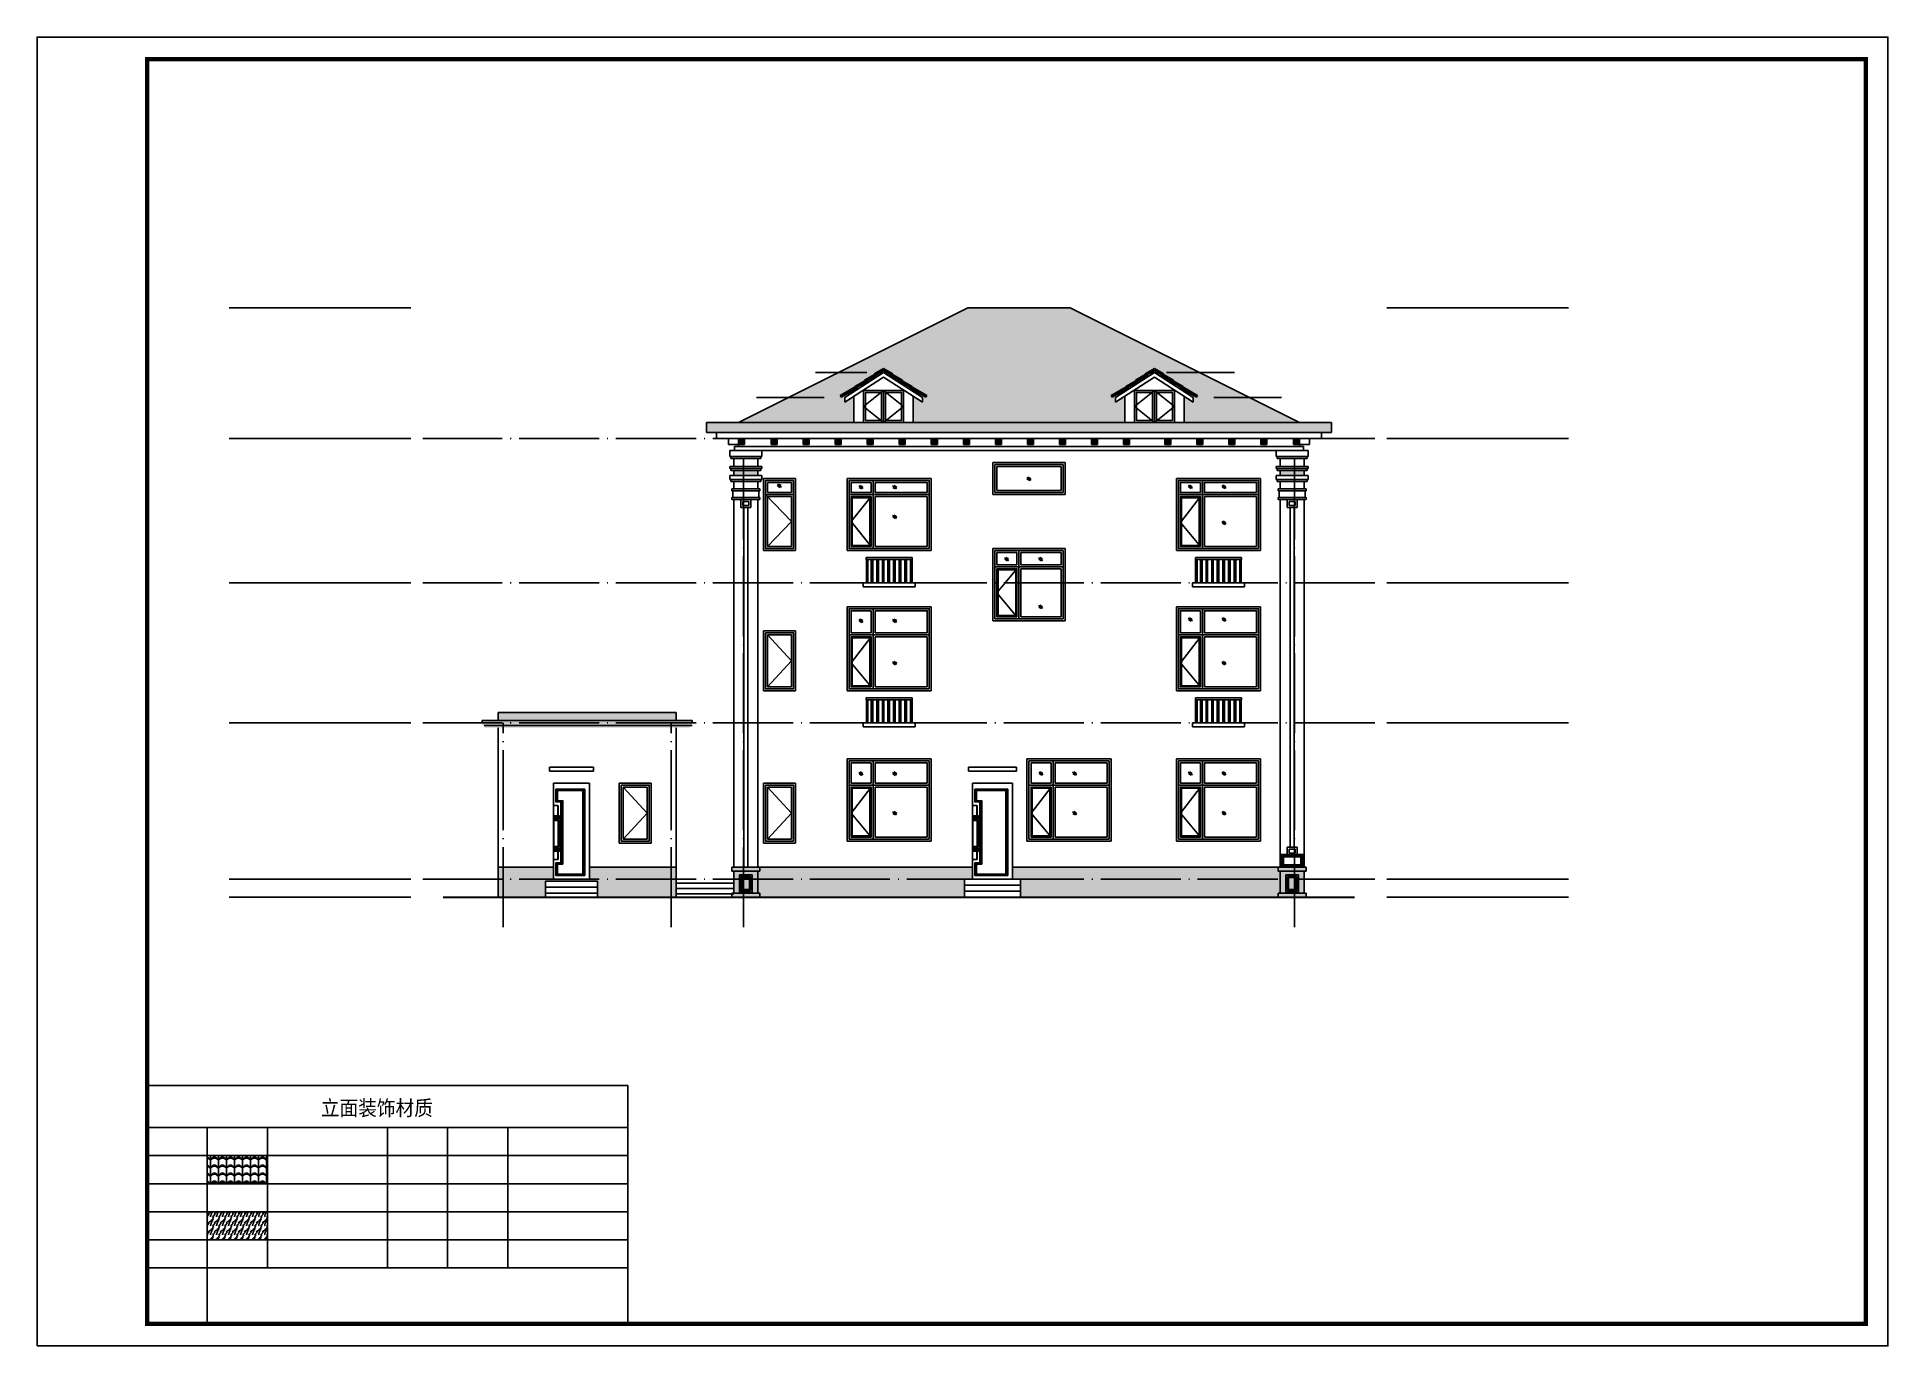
# Model space of a CAD drawing. Extents: x 44111 to 90315, y 4379 to 151689.
# Drawn here: x 44111 to 90315, y 80806 to 113476 of the extents above; entities that cross this region are included whole.
import ezdxf

# ---------------------------------------------------------------- set-up
doc = ezdxf.new("R2010")
doc.units = 0
doc.header["$LTSCALE"] = 1000
doc.header["$MEASUREMENT"] = 0
doc.linetypes.add('DOTE', pattern=[2.42, 2, -0.2, 0.02, -0.2])
for name, color, linetype in [('A-DIM_ELEV', 3, 'Continuous'), ('A-DOTE', 1, 'DOTE'), ('A-PUB_DIM', 3, 'Continuous'), ('A-PUB_TEXT', 7, 'Continuous'), ('A-TEXT-DESC', 4, 'Continuous'), ('A-瓦屋面填充', 8, 'Continuous'), ('A-立面外墙材料填充', 8, 'Continuous'), ('A-立面看线', 50, 'Continuous'), ('A-立面门窗', 133, 'Continuous'), ('A-立面门窗开启线', 252, 'Continuous'), ('DIM_ELEV', 3, 'Continuous'), ('J-LM-外墙材料分色', 249, 'Continuous'), ('J-LM-门窗框', 157, 'Continuous'), ('J-LM-门窗洞', 35, 'Continuous'), ('PUB_TAB', 7, 'Continuous'), ('PUB_TITLE', 4, 'Continuous'), ('SURFACE', 6, 'Continuous'), ('图框固定块', 3, 'Continuous'), ('填充墙体', 8, 'Continuous'), ('立面填充', 252, 'Continuous')]:
    doc.layers.add(name, color=color, linetype=linetype)
doc.layers.add('细线', color=8, linetype='Continuous', lineweight=0)
doc.styles.add('宋体', font='')
doc.styles.get('宋体').set_extended_font_data('SimSun')
pattern_1 = [(41.9872125, (-591259.077, 755447.22), (299.9999956, 225.0000049), [4.804866, -1004.216925]), (68.1985905, (-591330.505, 755439.72), (149.9999999, 450.0000002), [17.30946, -1194.35262]), (60.945396, (-591334.077, 755431.15), (149.99998994, 225.0000064), [7.35402, -1536.99045]), (90, (-591330.5, 755437.58), (150, -9e-15), [2.142857, -222.85713]), (71.565051, (-591260.505, 755442.936), (3e-07, 225.0000005), [4.51754, -469.824105]), (171.469234, (-591260.505, 755442.936), (-149.9999995, 1.4e-06), [7.222767, -1509.5583]), (79.215702, (-591270.505, 755429.007), (150.00000075, 900.0000004), [15.269685, -1588.04715]), (62.1329961, (-591383.3624, 755497.5784), (599.99999271, 1125.0000044), [35.147284, -7345.78245]), (0, (-591381.2, 755530.57), (0, 225), [0, -150]), (64.9831065, (-591284.077, 755571.507), (300.00000076, 674.99999954), [23.647065, -2459.2947]), (81.4391104, (-591226.2196, 755482.5784), (299.999999483, 2024.99998723), [33.588522, -7020.0009]), (82.8749836, (-591309.077, 755502.936), (149.99999099, 1125.00000113), [17.276266, -3610.7397]), (76.75948, (-591324.077, 755455.793), (150.00000146, 674.99999948), [37.42339, -3892.0326]), (0, (-591347.46, 755455.9), (0, 225), [0, -150]), (0, (-591345.05, 755453.5), (0, 225), [0, -150]), (0, (-591328.18, 755465.54), (0, 225), [0, -150]), (0, (-591333, 755492.03), (0, 225), [0, -150]), (59.0362434, (-591315.505, 755492.221), (149.99998805, 225.00000645), [12.494896, -2611.4334]), (0, (-591309.1, 755502.52), (0, 225), [0, -150]), (0, (-591328.18, 755494.44), (0, 225), [0, -150]), (0, (-591320.95, 755508.9), (0, 225), [0, -150]), (0, (-591328.18, 755487.21), (0, 225), [0, -150]), (50.194429, (-591241.22, 755471.864), (150.0000001, 225.0000001), [5.57875, -1165.9587]), (90, (-591241.22, 755465.44), (150, -9e-15), [6.42857, -218.57142]), (43.6677801, (-591249.077, 755457.936), (450.00000034, 449.99999912), [10.862076, -2270.1738]), (90, (-591249.08, 755455.8), (150, -9e-15), [2.142857, -222.85713]), (39.805571, (-591255.505, 755450.436), (299.99999284, 225.00000885), [8.368125, -1748.93805]), (0, (-591277.57, 755465.54), (0, 225), [0, -150]), (0, (-591240.9, 755472.33), (0, 225), [0, -150]), (0, (-591240.9, 755472.33), (0, 225), [0, -150]), (29.3577535, (-591237.648, 755476.15), (449.9999991, 225.0000013), [13.112542, -1363.704435]), (0, (-591241.41, 755487.21), (0, 225), [0, -150]), (146.309932, (-591284.077, 755571.507), (-300.00000184, 224.9999961), [15.452362, -1607.0457]), (8.1301023, (-591300.505, 755541.507), (1499.99998944, 224.99999867), [15.152287, -3166.8282]), (47.8624052, (-591334.077, 755537.221), (600.000000265, 674.999999374), [20.22829, -4227.71235]), (14.6208739, (-591366.934, 755528.65), (899.99999752, 225.00000939), [33.956755, -3531.5025]), (0, (-591354.7, 755542.6), (0, 225), [0, -150]), (18.4349488, (-591306.934, 755520.078), (600.00000006, 224.9999993), [6.77631, -1416.248625]), (16.699244, (-591300.505, 755522.22), (149.999997, 1.24e-05), [3.72868, -779.294295]), (101.093723, (-591296.934, 755523.293), (-300.00000262, 1574.99998526), [18.561123, -3879.2748]), (0, (-591316.13, 755532.98), (0, 225), [0, -150]), (0, (-591300.58, 755541.93), (0, 225), [0, -150]), (0, (-591320.95, 755516.12), (0, 225), [0, -150]), (0, (-591340.23, 755564.29), (0, 225), [0, -150]), (0, (-591347.46, 755554.65), (0, 225), [0, -150]), (44.1449026, (-591309.077, 755568.293), (450.00000077, 449.99999998), [16.92194, -3536.6853]), (54.5829447, (-591320.505, 755552.221), (150.00000042, 224.99999911), [19.720626, -4121.6106]), (0, (-591308.87, 755568.44), (0, 225), [0, -150]), (0, (-591330.6, 755557.06), (0, 225), [0, -150]), (0, (-591308.87, 755568.44), (0, 225), [0, -150]), (0, (-591320.48, 755551.87), (0, 225), [0, -150]), (75.0685828, (-591285.505, 755543.65), (150, 675.0000002), [5.544348, -1158.76875]), (90, (-591284.08, 755549), (150, -9e-15), [22.5, -202.5]), (50.194429, (-591257.648, 755643.293), (150.0000001, 225.0000001), [5.57875, -1165.9587]), (0, (-591299.26, 755595.6), (0, 225), [0, -150]), (0, (-591294.44, 755593.2), (0, 225), [0, -150]), (0, (-591313.72, 755598), (0, 225), [0, -150]), (0, (-591289.62, 755624.5), (0, 225), [0, -150]), (53.1301023, (-591274.077, 755611.15), (150.00000021, 224.99999986), [10.714286, -2239.28565]), (90, (-591274.08, 755592.94), (150, -9e-15), [18.214285, -206.78571]), (0, (-591274.05, 755593.3), (0, 225), [0, -150]), (23.1985905, (-591262.648, 755641.15), (450.0000003, 225.0000001), [5.43984, -1136.926125]), (66.037511, (-591264.077, 755637.936), (150, 449.9999997), [3.51745, -735.14688]), (66.037511, (-591265.505, 755634.72), (150, 449.9999997), [3.51745, -735.14688]), (81.8698976, (-591267.648, 755619.721), (150.00000065, 1125.00000011), [15.152287, -3166.8282]), (90, (-591254.08, 755647.58), (150, -9e-15), [5.357144, -219.642855]), (0, (-591270.55, 755655.08), (0, 225), [0, -150])]

msp = doc.modelspace()

# ---------------------------------------------------------------- texts
at = {"layer": 'A-TEXT-DESC', "linetype": 'Continuous', "style": '宋体', "width": 0.9}
msp.add_text('立面装饰材质', height=379.7, dxfattribs=at).set_placement((51196, 86556))

# ---------------------------------------------------------------- blocks, each defined once
blk = doc.blocks.new('玻璃填')
for p, q in [((-55, -32), (55, 32)), ((-47, 2), (21, 42)), ((-21, -42), (47, -2))]:
    blk.add_line(p, q)
blk = doc.blocks.new('A$C6C3C3552')
at = {"color": 3}
for p, q in [((341, 226), (0, 52)), ((20, 17), (0, 52)), ((20, 17), (10, 35)), ((361, 191), (341, 226))]:
    blk.add_line(p, q, dxfattribs=at)
at = {"color": 159}
for p, q in [((406, 214), (20, 17)), ((30, 0), (20, 17)), ((398, 187), (30, 0)), ((408, 170), (398, 187)), ((426, 179), (406, 214)), ((426, 179), (408, 170))]:
    blk.add_line(p, q, dxfattribs=at)
blk.add_lwpolyline([(383, 133), (418, 153), (398, 187), (363, 167)], close=True, dxfattribs=at)
blk = doc.blocks.new('99')
at = {"color": 3}
for p, q in [((656627, -650230), (656393, -650364)), ((656409, -650390), (656393, -650364)), ((656409, -650390), (656401, -650377)), ((656627, -650230), (656860, -650364)), ((656844, -650390), (656860, -650364)), ((656844, -650390), (656852, -650377)), ((655920, -650688), (655547, -650903)), ((655567, -650934), (655547, -650903)), ((655567, -650934), (655559, -650922)), ((655936, -650714), (655920, -650688)), ((657317, -650714), (657334, -650688)), ((657334, -650688), (657706, -650903)), ((657686, -650934), (657706, -650903)), ((657686, -650934), (657694, -650922))]:
    blk.add_line(p, q, dxfattribs=at)
at = {"color": 159}
for p, q in [((656627, -650264), (656409, -650390)), ((656417, -650402), (656409, -650390)), ((656627, -650282), (656417, -650402)), ((656627, -650264), (656844, -650390)), ((656627, -650282), (656836, -650402)), ((656836, -650402), (656844, -650390)), ((655969, -650695), (655563, -650928)), ((655571, -650941), (655563, -650928)), ((655964, -650715), (655571, -650941)), ((655972, -650728), (655964, -650715)), ((655985, -650720), (655969, -650695)), ((655985, -650720), (655972, -650728)), ((657268, -650720), (657285, -650695)), ((657268, -650720), (657281, -650728)), ((657281, -650728), (657290, -650715)), ((657285, -650695), (657690, -650928)), ((657290, -650715), (657682, -650941)), ((657682, -650941), (657690, -650928))]:
    blk.add_line(p, q, dxfattribs=at)
for points in [[(655955, -650756), (655980, -650740), (655964, -650715), (655939, -650731)], [(657298, -650756), (657273, -650740), (657290, -650715), (657315, -650731)]]:
    blk.add_lwpolyline(points, close=True, dxfattribs=at)
at = {"layer": 'A-立面看线'}
for p, q in [((655657, -650952), (656627, -650324)), ((655657, -651071), (656627, -650443)), ((657597, -650952), (656627, -650324)), ((657597, -651071), (656627, -650443)), ((655657, -651071), (655657, -650952)), ((655887, -651574), (655887, -650922)), ((657367, -651574), (657367, -650922)), ((657597, -651071), (657597, -650952))]:
    blk.add_line(p, q, dxfattribs=at)
at = {"layer": 'A-立面门窗'}
for p, q in [((656577, -650824), (656577, -651524)), ((656627, -650774), (656627, -651574)), ((656677, -650824), (656677, -651524))]:
    blk.add_line(p, q, dxfattribs=at)
blk.add_lwpolyline([(657127, -650774), (656127, -650774), (656127, -651574), (657127, -651574)], close=True, dxfattribs=at)
for points in [[(656577, -650824), (656177, -650824), (656177, -651524), (656577, -651524)], [(656677, -651524), (657077, -651524), (657077, -650824), (656677, -650824)]]:
    blk.add_lwpolyline(points, dxfattribs=at)
at = {"layer": 'A-立面门窗开启线', "color": 252}
for points in [[(656627, -650774), (656127, -651174), (656627, -651574)], [(656627, -650774), (657127, -651174), (656627, -651574)]]:
    blk.add_lwpolyline(points, dxfattribs=at)
for p, xscale, yscale, zscale, rotation in [((655914, -650715), 0.7499999999509167, 0.7499999999509167, 0.7499999999509167, 2.907397853544846), ((656154, -650559), 0.7499999999509167, 0.7499999999509167, 0.7499999999509167, 2.907397853544846), ((657099, -650559), -0.7499999999509172, 0.749999999950914, 0.749999999950914, 357.0926021464552), ((657340, -650715), -0.7499999999509172, 0.749999999950914, 0.749999999950914, 357.0926021464552)]:
    blk.add_blockref('A$C6C3C3552', p, dxfattribs=dict(xscale=xscale, yscale=yscale, zscale=zscale, rotation=rotation))

# ---------------------------------------------------------------- hatches: boundary and pattern name
at = {"layer": 'A-瓦屋面填充'}
h = msp.add_hatch(dxfattribs=at)
h.set_pattern_fill('弯瓦屋面', color=256, scale=100, angle=180)
h.set_pattern_definition([(180, (-591384.08, 755430.08), (-200, -200), [40, -160]), (225, (-591464.08, 755410.08), (-2e-14, -200), [56.56854, -226.27417]), (270, (-591504.08, 755370.08), (200, -200), [200]), (315, (-591544.08, 755410.08), (200, -5e-14), [56.56854, -226.27417]), (206.565051, (-591424.08, 755430.08), (-200, -2e-07), [44.72, -402.493595]), (153.434949, (-591544.08, 755410.08), (-200, 2e-07), [44.72, -402.493595])])
h.paths.add_polyline_path([(71033, 104478), (71332, 104672), (71314, 104700), (70947, 104489), (70939, 104502), (70923, 104527), (71296, 104742), (71287, 104754), (71536, 104897), (71528, 104910), (71777, 105053), (71769, 105066), (72003, 105200), (72236, 105066), (72477, 104910), (72469, 104897), (72718, 104754), (73082, 104527), (73062, 104496), (73058, 104489), (72691, 104700), (72673, 104672), (72973, 104478), (72973, 104359), (72743, 104508), (72743, 103856), (75623, 103856), (69903, 106716), (67343, 106716), (61623, 103856), (64503, 103856), (64503, 104508), (64273, 104359), (64273, 104478), (64572, 104672), (64554, 104700), (64187, 104489), (64179, 104502), (64163, 104527), (64536, 104742), (64527, 104754), (64776, 104897), (64768, 104910), (65017, 105053), (65009, 105066), (65243, 105200), (65476, 105066), (65717, 104910), (65709, 104897), (65958, 104754), (66322, 104527), (66302, 104496), (66298, 104489), (65931, 104700), (65913, 104672), (66213, 104478), (66213, 104359), (65983, 104508), (65983, 103856), (71263, 103856), (71263, 104508), (71033, 104359)])
at = {"layer": 'J-LM-外墙材料分色'}
h = msp.add_hatch(dxfattribs=at)
h.set_pattern_fill('大理石', color=159, scale=50)
h.set_pattern_definition(pattern_1)
h.paths.add_polyline_path([(76423, 103856), (76423, 103606), (60823, 103606), (60823, 103856)])
h = msp.add_hatch(dxfattribs=at)
h.set_pattern_fill('大理石', color=159, scale=50)
h.set_pattern_definition(pattern_1)
h.paths.add_polyline_path([(62103, 102656), (61743, 102656), (61743, 102531), (62103, 102531)])
h.paths.add_polyline_path([(61743, 102656), (61503, 102656), (61503, 102531), (61743, 102531)])
h.paths.add_polyline_path([(75743, 102656), (75503, 102656), (75503, 102531), (75743, 102531)])
h.paths.add_polyline_path([(75503, 102656), (75143, 102656), (75143, 102531), (75503, 102531)])
h = msp.add_hatch(dxfattribs=at)
h.set_pattern_fill('大理石', color=159, scale=50)
h.set_pattern_definition(pattern_1)
h.paths.add_polyline_path([(60063, 96614), (55623, 96614), (55623, 96416), (60063, 96416)])
h.paths.add_polyline_path([(60463, 96416), (55623, 96416), (55223, 96416), (55223, 96356), (60463, 96356)])
h.paths.add_polyline_path([(59943, 96356), (55743, 96356), (55743, 96296), (59943, 96296)])
h.paths.add_polyline_path([(59943, 96296), (55743, 96296), (55743, 96234), (59943, 96234)])
h.paths.add_polyline_path([(55743, 96296), (55273, 96296), (55273, 96234), (55743, 96234)])
h.paths.add_polyline_path([(55743, 96356), (55223, 96356), (55223, 96296), (55273, 96296), (55743, 96296)])
h.paths.add_polyline_path([(60413, 96296), (59943, 96296), (59943, 96234), (60413, 96234)])
h.paths.add_polyline_path([(60463, 96354), (60463, 96356), (59943, 96356), (59943, 96296), (60463, 96296)])
h = msp.add_hatch(dxfattribs=at)
h.set_pattern_fill('大理石', color=159, scale=50)
h.set_pattern_definition(pattern_1)
h.paths.add_polyline_path([(75143, 92456), (68662, 92456), (68662, 92006), (75093, 92006), (75093, 92106), (75143, 92106)])
h.paths.add_polyline_path([(75143, 92656), (75093, 92656), (75093, 92754), (68462, 92755), (68462, 92456), (68662, 92456), (75143, 92456)])
h.paths.add_polyline_path([(75743, 92456), (75603, 92456), (75603, 92136), (75503, 92136), (75503, 92106), (75743, 92106)])
h.paths.add_polyline_path([(75743, 92656), (75503, 92656), (75503, 92566), (75603, 92566), (75603, 92456), (75743, 92456)])
h.paths.add_polyline_path([(75503, 92656), (75143, 92656), (75143, 92456), (75283, 92456), (75283, 92566), (75503, 92566)])
h.paths.add_polyline_path([(75503, 92756), (75093, 92756), (75093, 92656), (75503, 92656)])
h.paths.add_polyline_path([(75793, 92756), (75503, 92756), (75503, 92656), (75793, 92656)])
h.paths.add_polyline_path([(75503, 92456), (75348, 92456), (75348, 92201), (75503, 92201)], flags=16)
h.paths.add_polyline_path([(75348, 92456), (75323, 92456), (75323, 92176), (75503, 92176), (75503, 92201), (75348, 92201)], flags=16)
h.paths.add_polyline_path([(75323, 92456), (75283, 92456), (75283, 92136), (75503, 92136), (75503, 92176), (75323, 92176)], flags=17)
h.paths.add_polyline_path([(75283, 92456), (75143, 92456), (75143, 92106), (75503, 92106), (75503, 92136), (75283, 92136)])
h.paths.add_polyline_path([(75538, 92456), (75503, 92456), (75503, 92201), (75538, 92201)], flags=0)
h.paths.add_polyline_path([(75563, 92456), (75538, 92456), (75538, 92201), (75503, 92201), (75503, 92176), (75563, 92176)], flags=16)
h.paths.add_polyline_path([(75603, 92456), (75563, 92456), (75563, 92176), (75503, 92176), (75503, 92136), (75603, 92136)], flags=17)
h.paths.add_polyline_path([(75603, 92566), (75503, 92566), (75503, 92526), (75563, 92526), (75563, 92456), (75603, 92456)], flags=17)
h.paths.add_polyline_path([(75563, 92526), (75503, 92526), (75503, 92501), (75538, 92501), (75538, 92456), (75563, 92456)], flags=16)
h.paths.add_polyline_path([(75503, 92501), (75348, 92501), (75348, 92456), (75503, 92456)], flags=16)
h.paths.add_polyline_path([(75503, 92526), (75323, 92526), (75323, 92456), (75348, 92456), (75348, 92501), (75503, 92501)], flags=16)
h.paths.add_polyline_path([(75503, 92566), (75283, 92566), (75283, 92456), (75323, 92456), (75323, 92526), (75503, 92526)], flags=17)
h.paths.add_polyline_path([(75503, 92106), (75093, 92106), (75093, 92006), (75503, 92006)])
h.paths.add_polyline_path([(75793, 92106), (75503, 92106), (75503, 92006), (75793, 92006)])
h.paths.add_polyline_path([(67262, 92456), (62103, 92456), (62103, 92106), (62153, 92106), (62153, 92006), (67262, 92006)])
h.paths.add_polyline_path([(67462, 92755), (62153, 92756), (62153, 92656), (62103, 92656), (62103, 92456), (67462, 92456)])
h.paths.add_polyline_path([(61643, 92456), (61503, 92456), (61503, 92106), (61743, 92106), (61743, 92136), (61643, 92136)])
h.paths.add_polyline_path([(61643, 92566), (61743, 92566), (61743, 92656), (61503, 92656), (61503, 92456), (61643, 92456)])
h.paths.add_polyline_path([(62103, 92656), (61743, 92656), (61743, 92566), (61963, 92566), (61963, 92456), (62103, 92456)])
h.paths.add_polyline_path([(62103, 92456), (61963, 92456), (61963, 92136), (61743, 92136), (61743, 92106), (62103, 92106)])
h.paths.add_polyline_path([(62153, 92106), (61743, 92106), (61743, 92006), (62153, 92006)])
h.paths.add_polyline_path([(61743, 92106), (61453, 92106), (61453, 92006), (61503, 92006), (61743, 92006)])
h.paths.add_polyline_path([(61743, 92176), (61683, 92176), (61683, 92456), (61643, 92456), (61643, 92136), (61743, 92136)], flags=17)
h.paths.add_polyline_path([(61743, 92201), (61708, 92201), (61708, 92456), (61683, 92456), (61683, 92176), (61743, 92176)], flags=16)
h.paths.add_polyline_path([(61923, 92456), (61898, 92456), (61898, 92201), (61743, 92201), (61743, 92176), (61923, 92176)], flags=17)
h.paths.add_polyline_path([(61923, 92526), (61743, 92526), (61743, 92501), (61898, 92501), (61898, 92456), (61923, 92456)], flags=16)
h.paths.add_polyline_path([(61963, 92566), (61743, 92566), (61743, 92526), (61923, 92526), (61923, 92456), (61963, 92456)], flags=17)
h.paths.add_polyline_path([(61743, 92566), (61643, 92566), (61643, 92456), (61683, 92456), (61683, 92526), (61743, 92526)], flags=17)
h.paths.add_polyline_path([(61743, 92526), (61683, 92526), (61683, 92456), (61708, 92456), (61708, 92501), (61743, 92501)], flags=16)
h.paths.add_polyline_path([(61898, 92456), (61743, 92456), (61743, 92201), (61898, 92201)], flags=16)
h.paths.add_polyline_path([(61743, 92456), (61708, 92456), (61708, 92201), (61743, 92201)], flags=16)
h.paths.add_polyline_path([(61743, 92501), (61708, 92501), (61708, 92456), (61743, 92456)], flags=16)
h.paths.add_polyline_path([(61898, 92501), (61743, 92501), (61743, 92456), (61898, 92456)], flags=0)
h.paths.add_polyline_path([(62153, 92756), (61743, 92756), (61743, 92656), (62153, 92656)])
h.paths.add_polyline_path([(61743, 92756), (61453, 92756), (61453, 92656), (61743, 92656)])
h.paths.add_polyline_path([(59943, 92456), (55743, 92456), (55743, 92006), (56803, 92006), (56803, 92406), (58103, 92406), (58103, 92006), (59943, 92006)])
h.paths.add_polyline_path([(59943, 92756), (57903, 92756), (57903, 92456), (59943, 92456)])
h.paths.add_polyline_path([(60063, 92756), (59943, 92756), (59943, 92456), (60063, 92456)])
h.paths.add_polyline_path([(60063, 92456), (59943, 92456), (59943, 92006), (60063, 92006)])
h.paths.add_polyline_path([(57003, 92756), (55743, 92756), (55743, 92456), (57003, 92456)])
h.paths.add_polyline_path([(55743, 92756), (55623, 92756), (55623, 92456), (55743, 92456)])
h.paths.add_polyline_path([(55743, 92456), (55623, 92456), (55623, 92006), (55743, 92006)])
h.paths.add_polyline_path([(63606, 92586), (63606, 93275), (63160, 93275), (63160, 92586)], flags=9)
h = msp.add_hatch(dxfattribs=at)
h.set_pattern_fill('大理石', color=159, scale=50)
h.set_pattern_definition([(41.9872125, (-973435.173, -2878527.315), (299.9999956, 225.00000492), [4.804866, -1004.216925]), (68.1985905, (-973506.6, -2878534.815), (149.9999999, 450.0000002), [17.309459, -1194.35262]), (60.9453959, (-973510.173, -2878543.386), (149.99998994, 225.00000639), [7.354022, -1536.99045]), (90, (-973506.6, -2878536.96), (150, -9e-15), [2.142857, -222.85713]), (71.565051, (-973436.6, -2878531.6), (3e-07, 225.0000005), [4.51754, -469.824105]), (171.469234, (-973436.601, -2878531.6), (-149.99999951, 1.39e-06), [7.222767, -1509.5583]), (79.2157021, (-973446.601, -2878545.53), (150.00000075, 900.00000042), [15.269685, -1588.04715]), (62.1329961, (-973559.4585, -2878476.9576), (599.999992709, 1125.0000044), [35.147284, -7345.78245]), (0, (-973557.3, -2878443.97), (0, 225), [0, -150]), (64.9831065, (-973460.173, -2878403.029), (300.00000076, 674.999999545), [23.647065, -2459.2947]), (81.4391104, (-973402.3156, -2878491.9576), (299.9999994835, 2024.9999872306), [33.588522, -7020.0009]), (82.8749836, (-973485.173, -2878471.6005), (149.999990988, 1125.000001127), [17.276266, -3610.7397]), (76.75948, (-973500.173, -2878518.743), (150.000001458, 674.99999948), [37.42339, -3892.0326]), (0, (-973523.56, -2878518.63), (0, 225), [0, -150]), (0, (-973521.15, -2878521.04), (0, 225), [0, -150]), (0, (-973504.28, -2878509), (0, 225), [0, -150]), (0, (-973509.1, -2878482.5), (0, 225), [0, -150]), (59.0362434, (-973491.601, -2878482.315), (149.99998805, 225.00000645), [12.494896, -2611.4334]), (0, (-973485.19, -2878472.02), (0, 225), [0, -150]), (0, (-973504.28, -2878480.1), (0, 225), [0, -150]), (0, (-973497.04, -2878465.65), (0, 225), [0, -150]), (0, (-973504.28, -2878487.32), (0, 225), [0, -150]), (50.1944289, (-973417.316, -2878502.672), (150.0000001, 225.0000001), [5.57875, -1165.9587]), (90, (-973417.32, -2878509.1), (150, -9e-15), [6.428571, -218.57142]), (43.6677801, (-973425.173, -2878516.6), (450.00000034, 449.99999912), [10.862076, -2270.1738]), (90, (-973425.17, -2878518.74), (150, -9e-15), [2.142857, -222.85713]), (39.805571, (-973431.601, -2878524.1), (299.99999284, 225.00000885), [8.368125, -1748.93805]), (0, (-973453.66, -2878509), (0, 225), [0, -150]), (0, (-973416.99, -2878502.2), (0, 225), [0, -150]), (0, (-973416.99, -2878502.2), (0, 225), [0, -150]), (29.3577535, (-973413.744, -2878498.386), (449.99999909, 225.00000133), [13.112542, -1363.704435]), (0, (-973417.5, -2878487.32), (0, 225), [0, -150]), (146.309932, (-973460.173, -2878403.03), (-300.00000184, 224.99999611), [15.452362, -1607.0457]), (8.13010235, (-973476.601, -2878433.029), (1499.99998944, 224.999998665), [15.152287, -3166.8282]), (47.8624052, (-973510.173, -2878437.315), (600.000000265, 674.999999374), [20.228289, -4227.71235]), (14.6208739, (-973543.03, -2878445.886), (899.99999752, 225.000009386), [33.956755, -3531.5025]), (0, (-973530.79, -2878431.93), (0, 225), [0, -150]), (18.4349488, (-973483.03, -2878454.458), (600.00000006, 224.99999927), [6.77631, -1416.248625]), (16.6992442, (-973476.6, -2878452.315), (149.999997, 1.24e-05), [3.72868, -779.294295]), (101.093723, (-973473.03, -2878451.243), (-300.000002622, 1574.99998526), [18.561123, -3879.2748]), (0, (-973492.22, -2878441.56), (0, 225), [0, -150]), (0, (-973476.68, -2878432.6), (0, 225), [0, -150]), (0, (-973497.04, -2878458.42), (0, 225), [0, -150]), (0, (-973516.33, -2878410.25), (0, 225), [0, -150]), (0, (-973523.56, -2878419.88), (0, 225), [0, -150]), (44.1449026, (-973485.173, -2878406.243), (450.00000077, 449.999999984), [16.92194, -3536.6853]), (54.5829447, (-973496.601, -2878422.315), (150.00000042, 224.999999113), [19.720626, -4121.6106]), (0, (-973484.97, -2878406.1), (0, 225), [0, -150]), (0, (-973506.69, -2878417.47), (0, 225), [0, -150]), (0, (-973484.97, -2878406.1), (0, 225), [0, -150]), (0, (-973496.58, -2878422.66), (0, 225), [0, -150]), (75.0685828, (-973461.6, -2878430.886), (150, 675.0000002), [5.544348, -1158.76875]), (90, (-973460.17, -2878425.53), (150, -9e-15), [22.5, -202.5]), (50.1944289, (-973433.744, -2878331.243), (150.0000001, 225.0000001), [5.57875, -1165.9587]), (0, (-973475.35, -2878378.94), (0, 225), [0, -150]), (0, (-973470.53, -2878381.35), (0, 225), [0, -150]), (0, (-973489.81, -2878376.53), (0, 225), [0, -150]), (0, (-973465.71, -2878350.04), (0, 225), [0, -150]), (53.1301023, (-973450.173, -2878363.386), (150.00000021, 224.99999986), [10.714286, -2239.28565]), (90, (-973450.17, -2878381.6), (150, -9e-15), [18.214285, -206.78571]), (0, (-973450.15, -2878381.24), (0, 225), [0, -150]), (23.1985905, (-973438.744, -2878333.386), (450.0000003, 225.0000001), [5.439838, -1136.926125]), (66.037511, (-973440.173, -2878336.6), (150, 449.9999997), [3.517449, -735.14688]), (66.037511, (-973441.6, -2878339.815), (150, 449.9999997), [3.517449, -735.14688]), (81.8698976, (-973443.744, -2878354.815), (150.00000065, 1125.000000114), [15.152287, -3166.8282]), (90, (-973430.17, -2878326.96), (150, -9e-15), [5.357144, -219.642855]), (0, (-973446.65, -2878319.46), (0, 225), [0, -150])])
h.paths.add_polyline_path([(48361, 84156), (49861, 84156), (49861, 83456), (48361, 83456)])
at = {"layer": '立面填充'}
h = msp.add_hatch(dxfattribs=at)
h.set_pattern_fill('西班牙屋面', color=157, scale=100)
h.set_pattern_definition([(0, (-973580.17, -2878544.46), (0, 200), [40, -160]), (0, (-973480.17, -2878504.46), (0, 200), [40, -160]), (0, (-973480.17, -2878484.46), (0, 200), [40, -160]), (90, (-973560.17, -2878544.46), (-200, 1e-14), [200]), (45, (-973560.17, -2878544.46), (0, 200.0000053), [56.56854, -226.274172]), (45, (-973540.17, -2878544.46), (0, 200.0000053), [28.28428, -254.558432]), (135, (-973560.17, -2878544.46), (-200.0000053, 0), [56.56854, -226.274172]), (135, (-973380.17, -2878544.46), (-200.0000053, 0), [28.28428, -254.558432]), (26.5650512, (-973520.17, -2878524.46), (200, 2e-07), [44.72, -402.493595]), (153.4349488, (-973600.17, -2878524.46), (-200, 2e-07), [44.72, -402.493595]), (26.5650512, (-973520.17, -2878504.46), (200, 2e-07), [44.72, -402.493595]), (153.4349488, (-973600.17, -2878504.46), (-200, 2e-07), [44.72, -402.493595])])
h.paths.add_polyline_path([(48361, 85556), (49861, 85556), (49861, 84856), (48361, 84856)])

# ---------------------------------------------------------------- linework, layer by layer
at = {"linetype": 'ByBlock'}
msp.add_lwpolyline([(46861, 87306), (58861, 87306), (58861, 81356), (46861, 81356)], close=True, dxfattribs=at)
at = {"layer": 'A-DIM_ELEV'}
for p, q in [((64828, 105106), (63547, 105106)), ((72304, 105106), (73999, 105106)), ((63762, 104478), (62067, 104478)), ((73484, 104478), (75179, 104478))]:
    msp.add_line(p, q, dxfattribs=at)
at = {"layer": 'A-DOTE'}
for p, q in [((77503, 103456), (53743, 103456)), ((61743, 91257), (61743, 103456)), ((75503, 91257), (75503, 103456)), ((77503, 99856), (53743, 99856)), ((77503, 96356), (53743, 96356)), ((55743, 91257), (55743, 96356)), ((59943, 91257), (59943, 96356)), ((77503, 92456), (53743, 92456))]:
    msp.add_line(p, q, dxfattribs=at)
at = {"layer": 'A-PUB_DIM'}
msp.add_line((60063, 92006), (61503, 92006), dxfattribs=at)
at = {"layer": 'A-PUB_TEXT', "linetype": 'ByBlock'}
msp.add_line((58861, 81356), (58861, 86256), dxfattribs=at)
at = {"layer": 'A-立面外墙材料填充'}
for p, q in [((61623, 103457), (61623, 103456)), ((61623, 103456), (61623, 103306)), ((61623, 103456), (61623, 103306)), ((61623, 103456), (61773, 103456)), ((61623, 103306), (61773, 103306)), ((61623, 103306), (61773, 103306)), ((61634, 103445), (61634, 103317)), ((61634, 103445), (61634, 103317)), ((61762, 103445), (61634, 103445)), ((61634, 103317), (61762, 103317)), ((61634, 103317), (61762, 103317)), ((61692, 103432), (61647, 103432)), ((61647, 103432), (61647, 103398)), ((61647, 103398), (61669, 103398)), ((61647, 103387), (61647, 103330)), ((61681, 103387), (61647, 103387)), ((61647, 103387), (61647, 103330)), ((61681, 103387), (61647, 103387)), ((61647, 103330), (61692, 103330)), ((61647, 103330), (61692, 103330)), ((61658, 103410), (61658, 103421)), ((61658, 103421), (61681, 103421)), ((61669, 103410), (61658, 103410)), ((61658, 103341), (61658, 103375)), ((61658, 103375), (61692, 103375)), ((61658, 103341), (61658, 103375)), ((61658, 103375), (61692, 103375)), ((61681, 103341), (61658, 103341)), ((61681, 103341), (61658, 103341)), ((61668, 103364), (61668, 103353)), ((61692, 103364), (61668, 103364)), ((61668, 103364), (61668, 103353)), ((61692, 103364), (61668, 103364)), ((61668, 103353), (61681, 103353)), ((61668, 103353), (61681, 103353)), ((61669, 103398), (61669, 103410)), ((61681, 103421), (61681, 103387)), ((61681, 103421), (61681, 103387)), ((61681, 103353), (61681, 103341)), ((61681, 103353), (61681, 103341)), ((61692, 103375), (61692, 103432)), ((61692, 103375), (61692, 103432)), ((61692, 103330), (61692, 103364)), ((61692, 103330), (61692, 103364)), ((61704, 103375), (61704, 103432)), ((61704, 103432), (61750, 103432)), ((61704, 103375), (61704, 103432)), ((61738, 103375), (61704, 103375)), ((61738, 103375), (61704, 103375)), ((61704, 103364), (61728, 103364)), ((61704, 103330), (61704, 103364)), ((61704, 103364), (61728, 103364)), ((61704, 103330), (61704, 103364)), ((61750, 103330), (61704, 103330)), ((61750, 103330), (61704, 103330)), ((61715, 103421), (61715, 103387)), ((61715, 103421), (61715, 103387)), ((61738, 103421), (61715, 103421)), ((61715, 103387), (61750, 103387)), ((61715, 103387), (61750, 103387)), ((61715, 103353), (61715, 103341)), ((61728, 103353), (61715, 103353)), ((61715, 103353), (61715, 103341)), ((61728, 103353), (61715, 103353)), ((61715, 103341), (61738, 103341)), ((61715, 103341), (61738, 103341)), ((61727, 103410), (61738, 103410)), ((61727, 103398), (61727, 103410)), ((61750, 103398), (61727, 103398)), ((61728, 103364), (61728, 103353)), ((61728, 103364), (61728, 103353)), ((61738, 103410), (61738, 103421)), ((61738, 103341), (61738, 103375)), ((61738, 103341), (61738, 103375)), ((61750, 103432), (61750, 103398)), ((61750, 103387), (61750, 103330)), ((61750, 103387), (61750, 103330)), ((61762, 103317), (61762, 103445)), ((61762, 103317), (61762, 103445)), ((61773, 103456), (61773, 103306)), ((61773, 103456), (61773, 103306)), ((62435, 103455), (62435, 103305)), ((62435, 103455), (62585, 103455)), ((62435, 103305), (62585, 103305)), ((62447, 103443), (62447, 103316)), ((62574, 103443), (62447, 103443)), ((62447, 103316), (62574, 103316)), ((62505, 103431), (62459, 103431)), ((62459, 103431), (62459, 103397)), ((62459, 103397), (62481, 103397)), ((62459, 103385), (62459, 103329)), ((62493, 103385), (62459, 103385)), ((62459, 103329), (62505, 103329)), ((62470, 103409), (62470, 103419)), ((62470, 103419), (62493, 103419)), ((62481, 103409), (62470, 103409)), ((62470, 103340), (62470, 103374)), ((62470, 103374), (62505, 103374)), ((62493, 103340), (62470, 103340)), ((62481, 103397), (62481, 103409)), ((62481, 103363), (62481, 103351)), ((62505, 103363), (62481, 103363)), ((62481, 103351), (62493, 103351)), ((62493, 103419), (62493, 103385)), ((62493, 103351), (62493, 103340)), ((62505, 103374), (62505, 103431)), ((62505, 103329), (62505, 103363)), ((62517, 103431), (62562, 103431)), ((62517, 103374), (62517, 103431)), ((62551, 103374), (62517, 103374)), ((62517, 103363), (62540, 103363)), ((62517, 103329), (62517, 103363)), ((62562, 103329), (62517, 103329)), ((62528, 103419), (62528, 103385)), ((62551, 103419), (62528, 103419)), ((62528, 103385), (62562, 103385)), ((62528, 103351), (62528, 103340)), ((62540, 103351), (62528, 103351)), ((62528, 103340), (62551, 103340)), ((62540, 103409), (62551, 103409)), ((62540, 103397), (62540, 103409)), ((62562, 103397), (62540, 103397)), ((62540, 103363), (62540, 103351)), ((62551, 103409), (62551, 103419)), ((62551, 103340), (62551, 103374)), ((62562, 103431), (62562, 103397)), ((62562, 103385), (62562, 103329)), ((62574, 103316), (62574, 103443)), ((62585, 103455), (62585, 103305)), ((63235, 103455), (63235, 103305)), ((63235, 103455), (63385, 103455)), ((63235, 103305), (63385, 103305)), ((63247, 103443), (63247, 103316)), ((63374, 103443), (63247, 103443)), ((63247, 103316), (63374, 103316)), ((63305, 103431), (63259, 103431)), ((63259, 103431), (63259, 103397)), ((63259, 103397), (63281, 103397)), ((63259, 103385), (63259, 103329)), ((63293, 103385), (63259, 103385)), ((63259, 103329), (63305, 103329)), ((63270, 103409), (63270, 103419)), ((63270, 103419), (63293, 103419)), ((63281, 103409), (63270, 103409)), ((63270, 103340), (63270, 103374)), ((63270, 103374), (63305, 103374)), ((63293, 103340), (63270, 103340)), ((63281, 103397), (63281, 103409)), ((63281, 103363), (63281, 103351)), ((63305, 103363), (63281, 103363)), ((63281, 103351), (63293, 103351)), ((63293, 103419), (63293, 103385)), ((63293, 103351), (63293, 103340)), ((63305, 103374), (63305, 103431)), ((63305, 103329), (63305, 103363)), ((63317, 103431), (63362, 103431)), ((63317, 103374), (63317, 103431)), ((63351, 103374), (63317, 103374)), ((63317, 103363), (63340, 103363)), ((63317, 103329), (63317, 103363)), ((63362, 103329), (63317, 103329)), ((63328, 103419), (63328, 103385)), ((63351, 103419), (63328, 103419)), ((63328, 103385), (63362, 103385)), ((63328, 103351), (63328, 103340)), ((63340, 103351), (63328, 103351)), ((63328, 103340), (63351, 103340)), ((63340, 103409), (63351, 103409)), ((63340, 103397), (63340, 103409)), ((63362, 103397), (63340, 103397)), ((63340, 103363), (63340, 103351)), ((63351, 103409), (63351, 103419)), ((63351, 103340), (63351, 103374)), ((63362, 103431), (63362, 103397)), ((63362, 103385), (63362, 103329)), ((63374, 103316), (63374, 103443)), ((63385, 103455), (63385, 103305)), ((64035, 103455), (64035, 103305)), ((64035, 103455), (64185, 103455)), ((64035, 103305), (64185, 103305)), ((64047, 103443), (64047, 103316)), ((64174, 103443), (64047, 103443)), ((64047, 103316), (64174, 103316)), ((64105, 103431), (64059, 103431)), ((64059, 103431), (64059, 103397)), ((64059, 103397), (64081, 103397)), ((64059, 103385), (64059, 103329)), ((64093, 103385), (64059, 103385)), ((64059, 103329), (64105, 103329)), ((64070, 103409), (64070, 103419)), ((64070, 103419), (64093, 103419)), ((64081, 103409), (64070, 103409)), ((64070, 103340), (64070, 103374)), ((64070, 103374), (64105, 103374)), ((64093, 103340), (64070, 103340)), ((64081, 103397), (64081, 103409)), ((64081, 103363), (64081, 103351)), ((64105, 103363), (64081, 103363)), ((64081, 103351), (64093, 103351)), ((64093, 103419), (64093, 103385)), ((64093, 103351), (64093, 103340)), ((64105, 103374), (64105, 103431)), ((64105, 103329), (64105, 103363)), ((64117, 103431), (64162, 103431)), ((64117, 103374), (64117, 103431)), ((64151, 103374), (64117, 103374)), ((64117, 103363), (64140, 103363)), ((64117, 103329), (64117, 103363)), ((64162, 103329), (64117, 103329)), ((64128, 103419), (64128, 103385)), ((64151, 103419), (64128, 103419)), ((64128, 103385), (64162, 103385)), ((64128, 103351), (64128, 103340)), ((64140, 103351), (64128, 103351)), ((64128, 103340), (64151, 103340)), ((64140, 103409), (64151, 103409)), ((64140, 103397), (64140, 103409)), ((64162, 103397), (64140, 103397)), ((64140, 103363), (64140, 103351)), ((64151, 103409), (64151, 103419)), ((64151, 103340), (64151, 103374)), ((64162, 103431), (64162, 103397)), ((64162, 103385), (64162, 103329)), ((64174, 103316), (64174, 103443)), ((64185, 103455), (64185, 103305)), ((64835, 103455), (64835, 103305)), ((64835, 103455), (64985, 103455)), ((64835, 103305), (64985, 103305)), ((64847, 103443), (64847, 103316)), ((64974, 103443), (64847, 103443)), ((64847, 103316), (64974, 103316)), ((64905, 103431), (64859, 103431)), ((64859, 103431), (64859, 103397)), ((64859, 103397), (64881, 103397)), ((64859, 103385), (64859, 103329)), ((64893, 103385), (64859, 103385)), ((64859, 103329), (64905, 103329)), ((64870, 103409), (64870, 103419)), ((64870, 103419), (64893, 103419)), ((64881, 103409), (64870, 103409)), ((64870, 103340), (64870, 103374)), ((64870, 103374), (64905, 103374)), ((64893, 103340), (64870, 103340)), ((64881, 103397), (64881, 103409)), ((64881, 103363), (64881, 103351)), ((64905, 103363), (64881, 103363)), ((64881, 103351), (64893, 103351)), ((64893, 103419), (64893, 103385)), ((64893, 103351), (64893, 103340)), ((64905, 103374), (64905, 103431)), ((64905, 103329), (64905, 103363)), ((64917, 103431), (64962, 103431)), ((64917, 103374), (64917, 103431)), ((64951, 103374), (64917, 103374)), ((64917, 103363), (64940, 103363)), ((64917, 103329), (64917, 103363)), ((64962, 103329), (64917, 103329)), ((64928, 103419), (64928, 103385)), ((64951, 103419), (64928, 103419)), ((64928, 103385), (64962, 103385)), ((64928, 103351), (64928, 103340)), ((64940, 103351), (64928, 103351)), ((64928, 103340), (64951, 103340)), ((64940, 103409), (64951, 103409)), ((64940, 103397), (64940, 103409)), ((64962, 103397), (64940, 103397)), ((64940, 103363), (64940, 103351)), ((64951, 103409), (64951, 103419)), ((64951, 103340), (64951, 103374)), ((64962, 103431), (64962, 103397)), ((64962, 103385), (64962, 103329)), ((64974, 103316), (64974, 103443)), ((64985, 103455), (64985, 103305)), ((65635, 103455), (65635, 103305)), ((65635, 103455), (65785, 103455)), ((65635, 103305), (65785, 103305)), ((65647, 103443), (65647, 103316)), ((65774, 103443), (65647, 103443)), ((65647, 103316), (65774, 103316)), ((65705, 103431), (65659, 103431)), ((65659, 103431), (65659, 103397)), ((65659, 103397), (65681, 103397)), ((65659, 103385), (65659, 103329)), ((65693, 103385), (65659, 103385)), ((65659, 103329), (65705, 103329)), ((65670, 103409), (65670, 103419)), ((65670, 103419), (65693, 103419)), ((65681, 103409), (65670, 103409)), ((65670, 103340), (65670, 103374)), ((65670, 103374), (65705, 103374)), ((65693, 103340), (65670, 103340)), ((65681, 103397), (65681, 103409)), ((65681, 103363), (65681, 103351)), ((65705, 103363), (65681, 103363)), ((65681, 103351), (65693, 103351)), ((65693, 103419), (65693, 103385)), ((65693, 103351), (65693, 103340)), ((65705, 103374), (65705, 103431)), ((65705, 103329), (65705, 103363)), ((65717, 103431), (65762, 103431)), ((65717, 103374), (65717, 103431)), ((65751, 103374), (65717, 103374)), ((65717, 103363), (65740, 103363)), ((65717, 103329), (65717, 103363)), ((65762, 103329), (65717, 103329)), ((65728, 103419), (65728, 103385)), ((65751, 103419), (65728, 103419)), ((65728, 103385), (65762, 103385)), ((65728, 103351), (65728, 103340)), ((65740, 103351), (65728, 103351)), ((65728, 103340), (65751, 103340)), ((65740, 103409), (65751, 103409)), ((65740, 103397), (65740, 103409)), ((65762, 103397), (65740, 103397)), ((65740, 103363), (65740, 103351)), ((65751, 103409), (65751, 103419)), ((65751, 103340), (65751, 103374)), ((65762, 103431), (65762, 103397)), ((65762, 103385), (65762, 103329)), ((65774, 103316), (65774, 103443)), ((65785, 103455), (65785, 103305)), ((66435, 103455), (66435, 103305)), ((66435, 103455), (66585, 103455)), ((66435, 103305), (66585, 103305)), ((66447, 103443), (66447, 103316)), ((66574, 103443), (66447, 103443)), ((66447, 103316), (66574, 103316)), ((66505, 103431), (66459, 103431)), ((66459, 103431), (66459, 103397)), ((66459, 103397), (66481, 103397)), ((66459, 103385), (66459, 103329)), ((66493, 103385), (66459, 103385)), ((66459, 103329), (66505, 103329)), ((66470, 103409), (66470, 103419)), ((66470, 103419), (66493, 103419)), ((66481, 103409), (66470, 103409)), ((66470, 103340), (66470, 103374)), ((66470, 103374), (66505, 103374)), ((66493, 103340), (66470, 103340)), ((66481, 103397), (66481, 103409)), ((66481, 103363), (66481, 103351)), ((66505, 103363), (66481, 103363)), ((66481, 103351), (66493, 103351)), ((66493, 103419), (66493, 103385)), ((66493, 103351), (66493, 103340)), ((66505, 103374), (66505, 103431)), ((66505, 103329), (66505, 103363)), ((66517, 103431), (66562, 103431)), ((66517, 103374), (66517, 103431)), ((66551, 103374), (66517, 103374)), ((66517, 103363), (66540, 103363)), ((66517, 103329), (66517, 103363)), ((66562, 103329), (66517, 103329)), ((66528, 103419), (66528, 103385)), ((66551, 103419), (66528, 103419)), ((66528, 103385), (66562, 103385)), ((66528, 103351), (66528, 103340)), ((66540, 103351), (66528, 103351)), ((66528, 103340), (66551, 103340)), ((66540, 103409), (66551, 103409)), ((66540, 103397), (66540, 103409)), ((66562, 103397), (66540, 103397)), ((66540, 103363), (66540, 103351)), ((66551, 103409), (66551, 103419)), ((66551, 103340), (66551, 103374)), ((66562, 103431), (66562, 103397)), ((66562, 103385), (66562, 103329)), ((66574, 103316), (66574, 103443)), ((66585, 103455), (66585, 103305)), ((67235, 103455), (67235, 103305)), ((67235, 103455), (67385, 103455)), ((67235, 103305), (67385, 103305)), ((67247, 103443), (67247, 103316)), ((67374, 103443), (67247, 103443)), ((67247, 103316), (67374, 103316)), ((67305, 103431), (67259, 103431)), ((67259, 103431), (67259, 103397)), ((67259, 103397), (67281, 103397)), ((67259, 103385), (67259, 103329)), ((67293, 103385), (67259, 103385)), ((67259, 103329), (67305, 103329)), ((67270, 103409), (67270, 103419)), ((67270, 103419), (67293, 103419)), ((67281, 103409), (67270, 103409)), ((67270, 103340), (67270, 103374)), ((67270, 103374), (67305, 103374)), ((67293, 103340), (67270, 103340)), ((67281, 103397), (67281, 103409)), ((67281, 103363), (67281, 103351)), ((67305, 103363), (67281, 103363)), ((67281, 103351), (67293, 103351)), ((67293, 103419), (67293, 103385)), ((67293, 103351), (67293, 103340)), ((67305, 103374), (67305, 103431)), ((67305, 103329), (67305, 103363)), ((67317, 103431), (67362, 103431)), ((67317, 103374), (67317, 103431)), ((67351, 103374), (67317, 103374)), ((67317, 103363), (67340, 103363)), ((67317, 103329), (67317, 103363)), ((67362, 103329), (67317, 103329)), ((67328, 103419), (67328, 103385)), ((67351, 103419), (67328, 103419)), ((67328, 103385), (67362, 103385)), ((67328, 103351), (67328, 103340)), ((67340, 103351), (67328, 103351)), ((67328, 103340), (67351, 103340)), ((67340, 103409), (67351, 103409)), ((67340, 103397), (67340, 103409)), ((67362, 103397), (67340, 103397)), ((67340, 103363), (67340, 103351)), ((67351, 103409), (67351, 103419)), ((67351, 103340), (67351, 103374)), ((67362, 103431), (67362, 103397)), ((67362, 103385), (67362, 103329)), ((67374, 103316), (67374, 103443)), ((67385, 103455), (67385, 103305)), ((68035, 103455), (68035, 103305)), ((68035, 103455), (68185, 103455)), ((68035, 103305), (68185, 103305)), ((68047, 103443), (68047, 103316)), ((68174, 103443), (68047, 103443)), ((68047, 103316), (68174, 103316)), ((68105, 103431), (68059, 103431)), ((68059, 103431), (68059, 103397)), ((68059, 103397), (68081, 103397)), ((68059, 103385), (68059, 103329)), ((68093, 103385), (68059, 103385)), ((68059, 103329), (68105, 103329)), ((68070, 103409), (68070, 103419)), ((68070, 103419), (68093, 103419)), ((68081, 103409), (68070, 103409)), ((68070, 103340), (68070, 103374)), ((68070, 103374), (68105, 103374)), ((68093, 103340), (68070, 103340)), ((68081, 103397), (68081, 103409)), ((68081, 103363), (68081, 103351)), ((68105, 103363), (68081, 103363)), ((68081, 103351), (68093, 103351)), ((68093, 103419), (68093, 103385)), ((68093, 103351), (68093, 103340)), ((68105, 103374), (68105, 103431)), ((68105, 103329), (68105, 103363)), ((68117, 103431), (68162, 103431)), ((68117, 103374), (68117, 103431)), ((68151, 103374), (68117, 103374)), ((68117, 103363), (68140, 103363)), ((68117, 103329), (68117, 103363)), ((68162, 103329), (68117, 103329)), ((68128, 103419), (68128, 103385)), ((68151, 103419), (68128, 103419)), ((68128, 103385), (68162, 103385)), ((68128, 103351), (68128, 103340)), ((68140, 103351), (68128, 103351)), ((68128, 103340), (68151, 103340)), ((68140, 103409), (68151, 103409)), ((68140, 103397), (68140, 103409)), ((68162, 103397), (68140, 103397)), ((68140, 103363), (68140, 103351)), ((68151, 103409), (68151, 103419)), ((68151, 103340), (68151, 103374)), ((68162, 103431), (68162, 103397)), ((68162, 103385), (68162, 103329)), ((68174, 103316), (68174, 103443)), ((68185, 103455), (68185, 103305)), ((68835, 103455), (68835, 103305)), ((68835, 103455), (68985, 103455)), ((68835, 103305), (68985, 103305)), ((68847, 103443), (68847, 103316)), ((68974, 103443), (68847, 103443)), ((68847, 103316), (68974, 103316)), ((68905, 103431), (68859, 103431)), ((68859, 103431), (68859, 103397)), ((68859, 103397), (68881, 103397)), ((68859, 103385), (68859, 103329)), ((68893, 103385), (68859, 103385)), ((68859, 103329), (68905, 103329)), ((68870, 103409), (68870, 103419)), ((68870, 103419), (68893, 103419)), ((68881, 103409), (68870, 103409)), ((68870, 103340), (68870, 103374)), ((68870, 103374), (68905, 103374)), ((68893, 103340), (68870, 103340)), ((68881, 103397), (68881, 103409)), ((68881, 103363), (68881, 103351)), ((68905, 103363), (68881, 103363)), ((68881, 103351), (68893, 103351)), ((68893, 103419), (68893, 103385)), ((68893, 103351), (68893, 103340)), ((68905, 103374), (68905, 103431)), ((68905, 103329), (68905, 103363)), ((68917, 103431), (68962, 103431)), ((68917, 103374), (68917, 103431)), ((68951, 103374), (68917, 103374)), ((68917, 103363), (68940, 103363)), ((68917, 103329), (68917, 103363)), ((68962, 103329), (68917, 103329)), ((68928, 103419), (68928, 103385)), ((68951, 103419), (68928, 103419)), ((68928, 103385), (68962, 103385)), ((68928, 103351), (68928, 103340)), ((68940, 103351), (68928, 103351)), ((68928, 103340), (68951, 103340)), ((68940, 103409), (68951, 103409)), ((68940, 103397), (68940, 103409)), ((68962, 103397), (68940, 103397)), ((68940, 103363), (68940, 103351)), ((68951, 103409), (68951, 103419)), ((68951, 103340), (68951, 103374)), ((68962, 103431), (68962, 103397)), ((68962, 103385), (68962, 103329)), ((68974, 103316), (68974, 103443)), ((68985, 103455), (68985, 103305)), ((69635, 103455), (69635, 103305)), ((69635, 103455), (69785, 103455)), ((69635, 103305), (69785, 103305)), ((69647, 103443), (69647, 103316)), ((69774, 103443), (69647, 103443)), ((69647, 103316), (69774, 103316)), ((69705, 103431), (69659, 103431)), ((69659, 103431), (69659, 103397)), ((69659, 103397), (69681, 103397)), ((69659, 103385), (69659, 103329)), ((69693, 103385), (69659, 103385)), ((69659, 103329), (69705, 103329)), ((69670, 103409), (69670, 103419)), ((69670, 103419), (69693, 103419)), ((69681, 103409), (69670, 103409)), ((69670, 103340), (69670, 103374)), ((69670, 103374), (69705, 103374)), ((69693, 103340), (69670, 103340)), ((69681, 103397), (69681, 103409)), ((69681, 103363), (69681, 103351)), ((69705, 103363), (69681, 103363)), ((69681, 103351), (69693, 103351)), ((69693, 103419), (69693, 103385)), ((69693, 103351), (69693, 103340)), ((69705, 103374), (69705, 103431)), ((69705, 103329), (69705, 103363)), ((69717, 103431), (69762, 103431)), ((69717, 103374), (69717, 103431)), ((69751, 103374), (69717, 103374)), ((69717, 103363), (69740, 103363)), ((69717, 103329), (69717, 103363)), ((69762, 103329), (69717, 103329)), ((69728, 103419), (69728, 103385)), ((69751, 103419), (69728, 103419)), ((69728, 103385), (69762, 103385)), ((69728, 103351), (69728, 103340)), ((69740, 103351), (69728, 103351)), ((69728, 103340), (69751, 103340)), ((69740, 103409), (69751, 103409)), ((69740, 103397), (69740, 103409)), ((69762, 103397), (69740, 103397)), ((69740, 103363), (69740, 103351)), ((69751, 103409), (69751, 103419)), ((69751, 103340), (69751, 103374)), ((69762, 103431), (69762, 103397)), ((69762, 103385), (69762, 103329)), ((69774, 103316), (69774, 103443)), ((69785, 103455), (69785, 103305)), ((70435, 103455), (70435, 103305)), ((70435, 103455), (70585, 103455)), ((70435, 103305), (70585, 103305)), ((70447, 103443), (70447, 103316)), ((70574, 103443), (70447, 103443)), ((70447, 103316), (70574, 103316)), ((70505, 103431), (70459, 103431)), ((70459, 103431), (70459, 103397)), ((70459, 103397), (70481, 103397)), ((70459, 103385), (70459, 103329)), ((70493, 103385), (70459, 103385)), ((70459, 103329), (70505, 103329)), ((70470, 103409), (70470, 103419)), ((70470, 103419), (70493, 103419)), ((70481, 103409), (70470, 103409)), ((70470, 103340), (70470, 103374)), ((70470, 103374), (70505, 103374)), ((70493, 103340), (70470, 103340)), ((70481, 103397), (70481, 103409)), ((70481, 103363), (70481, 103351)), ((70505, 103363), (70481, 103363)), ((70481, 103351), (70493, 103351)), ((70493, 103419), (70493, 103385)), ((70493, 103351), (70493, 103340)), ((70505, 103374), (70505, 103431)), ((70505, 103329), (70505, 103363)), ((70517, 103431), (70562, 103431)), ((70517, 103374), (70517, 103431)), ((70551, 103374), (70517, 103374)), ((70517, 103363), (70540, 103363)), ((70517, 103329), (70517, 103363)), ((70562, 103329), (70517, 103329)), ((70528, 103419), (70528, 103385)), ((70551, 103419), (70528, 103419)), ((70528, 103385), (70562, 103385)), ((70528, 103351), (70528, 103340)), ((70540, 103351), (70528, 103351)), ((70528, 103340), (70551, 103340)), ((70540, 103409), (70551, 103409)), ((70540, 103397), (70540, 103409)), ((70562, 103397), (70540, 103397)), ((70540, 103363), (70540, 103351)), ((70551, 103409), (70551, 103419)), ((70551, 103340), (70551, 103374)), ((70562, 103431), (70562, 103397)), ((70562, 103385), (70562, 103329)), ((70574, 103316), (70574, 103443)), ((70585, 103455), (70585, 103305)), ((71235, 103455), (71235, 103305)), ((71235, 103455), (71385, 103455)), ((71235, 103305), (71385, 103305)), ((71247, 103443), (71247, 103316)), ((71374, 103443), (71247, 103443)), ((71247, 103316), (71374, 103316)), ((71305, 103431), (71259, 103431)), ((71259, 103431), (71259, 103397)), ((71259, 103397), (71281, 103397)), ((71259, 103385), (71259, 103329)), ((71293, 103385), (71259, 103385)), ((71259, 103329), (71305, 103329)), ((71270, 103409), (71270, 103419)), ((71270, 103419), (71293, 103419)), ((71281, 103409), (71270, 103409)), ((71270, 103340), (71270, 103374)), ((71270, 103374), (71305, 103374)), ((71293, 103340), (71270, 103340)), ((71281, 103397), (71281, 103409)), ((71281, 103363), (71281, 103351)), ((71305, 103363), (71281, 103363)), ((71281, 103351), (71293, 103351)), ((71293, 103419), (71293, 103385)), ((71293, 103351), (71293, 103340)), ((71305, 103374), (71305, 103431)), ((71305, 103329), (71305, 103363)), ((71317, 103431), (71362, 103431)), ((71317, 103374), (71317, 103431)), ((71351, 103374), (71317, 103374)), ((71317, 103363), (71340, 103363)), ((71317, 103329), (71317, 103363)), ((71362, 103329), (71317, 103329)), ((71328, 103419), (71328, 103385)), ((71351, 103419), (71328, 103419)), ((71328, 103385), (71362, 103385)), ((71328, 103351), (71328, 103340)), ((71340, 103351), (71328, 103351)), ((71328, 103340), (71351, 103340)), ((71340, 103409), (71351, 103409)), ((71340, 103397), (71340, 103409)), ((71362, 103397), (71340, 103397)), ((71340, 103363), (71340, 103351)), ((71351, 103409), (71351, 103419)), ((71351, 103340), (71351, 103374)), ((71362, 103431), (71362, 103397)), ((71362, 103385), (71362, 103329)), ((71374, 103316), (71374, 103443)), ((71385, 103455), (71385, 103305)), ((72261, 103455), (72261, 103305)), ((72411, 103455), (72261, 103455)), ((72411, 103305), (72261, 103305)), ((72272, 103443), (72399, 103443)), ((72272, 103316), (72272, 103443)), ((72399, 103316), (72272, 103316)), ((72284, 103431), (72284, 103397)), ((72330, 103431), (72284, 103431)), ((72284, 103397), (72306, 103397)), ((72284, 103385), (72284, 103329)), ((72318, 103385), (72284, 103385)), ((72284, 103329), (72330, 103329)), ((72295, 103409), (72295, 103419)), ((72295, 103419), (72318, 103419)), ((72306, 103409), (72295, 103409)), ((72295, 103374), (72330, 103374)), ((72295, 103340), (72295, 103374)), ((72318, 103340), (72295, 103340)), ((72306, 103397), (72306, 103409)), ((72306, 103363), (72306, 103351)), ((72330, 103363), (72306, 103363)), ((72306, 103351), (72318, 103351)), ((72318, 103419), (72318, 103385)), ((72318, 103351), (72318, 103340)), ((72330, 103374), (72330, 103431)), ((72330, 103329), (72330, 103363)), ((72342, 103431), (72387, 103431)), ((72342, 103374), (72342, 103431)), ((72376, 103374), (72342, 103374)), ((72342, 103329), (72342, 103363)), ((72342, 103363), (72365, 103363)), ((72387, 103329), (72342, 103329)), ((72376, 103419), (72353, 103419)), ((72353, 103419), (72353, 103385)), ((72353, 103385), (72387, 103385)), ((72365, 103351), (72353, 103351)), ((72353, 103351), (72353, 103340)), ((72353, 103340), (72376, 103340)), ((72365, 103409), (72376, 103409)), ((72365, 103397), (72365, 103409)), ((72387, 103397), (72365, 103397)), ((72365, 103363), (72365, 103351)), ((72376, 103409), (72376, 103419)), ((72376, 103340), (72376, 103374)), ((72387, 103431), (72387, 103397)), ((72387, 103385), (72387, 103329)), ((72399, 103443), (72399, 103316)), ((72411, 103455), (72411, 103305)), ((73061, 103455), (73061, 103305)), ((73211, 103455), (73061, 103455)), ((73211, 103305), (73061, 103305)), ((73072, 103443), (73199, 103443)), ((73072, 103316), (73072, 103443)), ((73199, 103316), (73072, 103316)), ((73084, 103431), (73084, 103397)), ((73130, 103431), (73084, 103431)), ((73084, 103397), (73106, 103397)), ((73084, 103385), (73084, 103329)), ((73118, 103385), (73084, 103385)), ((73084, 103329), (73130, 103329)), ((73095, 103409), (73095, 103419)), ((73095, 103419), (73118, 103419)), ((73106, 103409), (73095, 103409)), ((73095, 103374), (73130, 103374)), ((73095, 103340), (73095, 103374)), ((73118, 103340), (73095, 103340)), ((73106, 103397), (73106, 103409)), ((73106, 103363), (73106, 103351)), ((73130, 103363), (73106, 103363)), ((73106, 103351), (73118, 103351)), ((73118, 103419), (73118, 103385)), ((73118, 103351), (73118, 103340)), ((73130, 103374), (73130, 103431)), ((73130, 103329), (73130, 103363)), ((73142, 103431), (73187, 103431)), ((73142, 103374), (73142, 103431)), ((73176, 103374), (73142, 103374)), ((73142, 103329), (73142, 103363)), ((73142, 103363), (73165, 103363)), ((73187, 103329), (73142, 103329)), ((73176, 103419), (73153, 103419)), ((73153, 103419), (73153, 103385)), ((73153, 103385), (73187, 103385)), ((73165, 103351), (73153, 103351)), ((73153, 103351), (73153, 103340)), ((73153, 103340), (73176, 103340)), ((73165, 103409), (73176, 103409)), ((73165, 103397), (73165, 103409)), ((73187, 103397), (73165, 103397)), ((73165, 103363), (73165, 103351)), ((73176, 103409), (73176, 103419)), ((73176, 103340), (73176, 103374)), ((73187, 103431), (73187, 103397)), ((73187, 103385), (73187, 103329)), ((73199, 103443), (73199, 103316)), ((73211, 103455), (73211, 103305)), ((73861, 103455), (73861, 103305)), ((74011, 103455), (73861, 103455)), ((74011, 103305), (73861, 103305)), ((73872, 103443), (73999, 103443)), ((73872, 103316), (73872, 103443)), ((73999, 103316), (73872, 103316)), ((73884, 103431), (73884, 103397)), ((73930, 103431), (73884, 103431)), ((73884, 103397), (73906, 103397)), ((73884, 103385), (73884, 103329)), ((73918, 103385), (73884, 103385)), ((73884, 103329), (73930, 103329)), ((73895, 103409), (73895, 103419)), ((73895, 103419), (73918, 103419)), ((73906, 103409), (73895, 103409)), ((73895, 103374), (73930, 103374)), ((73895, 103340), (73895, 103374)), ((73918, 103340), (73895, 103340)), ((73906, 103397), (73906, 103409)), ((73906, 103363), (73906, 103351)), ((73930, 103363), (73906, 103363)), ((73906, 103351), (73918, 103351)), ((73918, 103419), (73918, 103385)), ((73918, 103351), (73918, 103340)), ((73930, 103374), (73930, 103431)), ((73930, 103329), (73930, 103363)), ((73942, 103431), (73987, 103431)), ((73942, 103374), (73942, 103431)), ((73976, 103374), (73942, 103374)), ((73942, 103329), (73942, 103363)), ((73942, 103363), (73965, 103363)), ((73987, 103329), (73942, 103329)), ((73976, 103419), (73953, 103419)), ((73953, 103419), (73953, 103385)), ((73953, 103385), (73987, 103385)), ((73965, 103351), (73953, 103351)), ((73953, 103351), (73953, 103340)), ((73953, 103340), (73976, 103340)), ((73965, 103409), (73976, 103409)), ((73965, 103397), (73965, 103409)), ((73987, 103397), (73965, 103397)), ((73965, 103363), (73965, 103351)), ((73976, 103409), (73976, 103419)), ((73976, 103340), (73976, 103374)), ((73987, 103431), (73987, 103397)), ((73987, 103385), (73987, 103329)), ((73999, 103443), (73999, 103316)), ((74011, 103455), (74011, 103305)), ((74661, 103455), (74661, 103305)), ((74811, 103455), (74661, 103455)), ((74811, 103305), (74661, 103305)), ((74672, 103443), (74799, 103443)), ((74672, 103316), (74672, 103443)), ((74799, 103316), (74672, 103316)), ((74684, 103431), (74684, 103397)), ((74730, 103431), (74684, 103431)), ((74684, 103397), (74706, 103397)), ((74684, 103385), (74684, 103329)), ((74718, 103385), (74684, 103385)), ((74684, 103329), (74730, 103329)), ((74695, 103409), (74695, 103419)), ((74695, 103419), (74718, 103419)), ((74706, 103409), (74695, 103409)), ((74695, 103374), (74730, 103374)), ((74695, 103340), (74695, 103374)), ((74718, 103340), (74695, 103340)), ((74706, 103397), (74706, 103409)), ((74706, 103363), (74706, 103351)), ((74730, 103363), (74706, 103363)), ((74706, 103351), (74718, 103351)), ((74718, 103419), (74718, 103385)), ((74718, 103351), (74718, 103340)), ((74730, 103374), (74730, 103431)), ((74730, 103329), (74730, 103363)), ((74742, 103431), (74787, 103431)), ((74742, 103374), (74742, 103431)), ((74776, 103374), (74742, 103374)), ((74742, 103329), (74742, 103363)), ((74742, 103363), (74765, 103363)), ((74787, 103329), (74742, 103329)), ((74776, 103419), (74753, 103419)), ((74753, 103419), (74753, 103385)), ((74753, 103385), (74787, 103385)), ((74765, 103351), (74753, 103351)), ((74753, 103351), (74753, 103340)), ((74753, 103340), (74776, 103340)), ((74765, 103409), (74776, 103409)), ((74765, 103397), (74765, 103409)), ((74787, 103397), (74765, 103397)), ((74765, 103363), (74765, 103351)), ((74776, 103409), (74776, 103419)), ((74776, 103340), (74776, 103374)), ((74787, 103431), (74787, 103397)), ((74787, 103385), (74787, 103329)), ((74799, 103443), (74799, 103316)), ((74811, 103455), (74811, 103305)), ((75473, 103456), (75473, 103306)), ((75473, 103456), (75473, 103306)), ((75623, 103456), (75473, 103456)), ((75623, 103306), (75473, 103306)), ((75623, 103306), (75473, 103306)), ((75484, 103317), (75484, 103445)), ((75484, 103445), (75612, 103445)), ((75484, 103317), (75484, 103445)), ((75612, 103317), (75484, 103317)), ((75612, 103317), (75484, 103317)), ((75496, 103432), (75496, 103398)), ((75542, 103432), (75496, 103432)), ((75496, 103398), (75519, 103398)), ((75496, 103387), (75496, 103330)), ((75531, 103387), (75496, 103387)), ((75496, 103387), (75496, 103330)), ((75531, 103387), (75496, 103387)), ((75496, 103330), (75542, 103330)), ((75496, 103330), (75542, 103330)), ((75508, 103410), (75508, 103421)), ((75508, 103421), (75531, 103421)), ((75519, 103410), (75508, 103410)), ((75508, 103375), (75542, 103375)), ((75508, 103341), (75508, 103375)), ((75508, 103375), (75542, 103375)), ((75508, 103341), (75508, 103375)), ((75531, 103341), (75508, 103341)), ((75531, 103341), (75508, 103341)), ((75518, 103364), (75518, 103353)), ((75542, 103364), (75518, 103364)), ((75518, 103364), (75518, 103353)), ((75542, 103364), (75518, 103364)), ((75518, 103353), (75531, 103353)), ((75518, 103353), (75531, 103353)), ((75519, 103398), (75519, 103410)), ((75531, 103421), (75531, 103387)), ((75531, 103421), (75531, 103387)), ((75531, 103353), (75531, 103341)), ((75531, 103353), (75531, 103341)), ((75542, 103375), (75542, 103432)), ((75542, 103375), (75542, 103432)), ((75542, 103330), (75542, 103364)), ((75542, 103330), (75542, 103364)), ((75554, 103375), (75554, 103432)), ((75554, 103432), (75599, 103432)), ((75554, 103375), (75554, 103432)), ((75588, 103375), (75554, 103375)), ((75588, 103375), (75554, 103375)), ((75554, 103330), (75554, 103364)), ((75554, 103364), (75578, 103364)), ((75554, 103330), (75554, 103364)), ((75554, 103364), (75578, 103364)), ((75599, 103330), (75554, 103330)), ((75599, 103330), (75554, 103330)), ((75565, 103421), (75565, 103387)), ((75588, 103421), (75565, 103421)), ((75565, 103421), (75565, 103387)), ((75565, 103387), (75599, 103387)), ((75565, 103387), (75599, 103387)), ((75578, 103353), (75565, 103353)), ((75565, 103353), (75565, 103341)), ((75578, 103353), (75565, 103353)), ((75565, 103353), (75565, 103341)), ((75565, 103341), (75588, 103341)), ((75565, 103341), (75588, 103341)), ((75577, 103410), (75588, 103410)), ((75577, 103398), (75577, 103410)), ((75599, 103398), (75577, 103398)), ((75578, 103364), (75578, 103353)), ((75578, 103364), (75578, 103353)), ((75588, 103410), (75588, 103421)), ((75588, 103341), (75588, 103375)), ((75588, 103341), (75588, 103375)), ((75599, 103432), (75599, 103398)), ((75599, 103387), (75599, 103330)), ((75599, 103387), (75599, 103330)), ((75612, 103445), (75612, 103317)), ((75612, 103445), (75612, 103317)), ((75623, 103457), (75623, 103456)), ((75623, 103456), (75623, 103306)), ((75623, 103456), (75623, 103306))]:
    msp.add_line(p, q, dxfattribs=at)
at = {"layer": 'A-立面看线'}
for p, q in [((67343, 106716), (61623, 103856)), ((69903, 106716), (67343, 106716)), ((69903, 106716), (75623, 103856)), ((60823, 103856), (76423, 103856)), ((60823, 103856), (60823, 103606)), ((60823, 103606), (76423, 103606)), ((61073, 103606), (61073, 103456)), ((76173, 103606), (76173, 103456)), ((76423, 103856), (76423, 103606)), ((61073, 103456), (76173, 103456)), ((61373, 103456), (61373, 103306)), ((61923, 103456), (61373, 103456)), ((61373, 103306), (61623, 103306)), ((61403, 103156), (61403, 103006)), ((70523, 103156), (61403, 103156)), ((61523, 103256), (61523, 103156)), ((70523, 103256), (61523, 103256)), ((61623, 103306), (61623, 103256)), ((62203, 103156), (62203, 103006)), ((70523, 103256), (75723, 103256)), ((70523, 103156), (75843, 103156)), ((75043, 103156), (75043, 103006)), ((75323, 103456), (75873, 103456)), ((75873, 103306), (75623, 103306)), ((75623, 103306), (75623, 103256)), ((75723, 103256), (75723, 103156)), ((75843, 103156), (75843, 103006)), ((75873, 103456), (75873, 103306)), ((62203, 103006), (61403, 103006)), ((61403, 102756), (61403, 102706)), ((61403, 102756), (62203, 102756)), ((61403, 102706), (62203, 102706)), ((61428, 103006), (61428, 102956)), ((62178, 102956), (61428, 102956)), ((61428, 102706), (61428, 102656)), ((61428, 102656), (62178, 102656)), ((61503, 102956), (61503, 102756)), ((61503, 102656), (61503, 102531)), ((62103, 102956), (62103, 102756)), ((62103, 102656), (62103, 102531)), ((62178, 103006), (62178, 102956)), ((62178, 102706), (62178, 102656)), ((62203, 102756), (62203, 102706)), ((75043, 103006), (75843, 103006)), ((75043, 102756), (75043, 102706)), ((75843, 102756), (75043, 102756)), ((75843, 102706), (75043, 102706)), ((75068, 103006), (75068, 102956)), ((75068, 102956), (75818, 102956)), ((75068, 102706), (75068, 102656)), ((75818, 102656), (75068, 102656)), ((75143, 102956), (75143, 102756)), ((75143, 102656), (75143, 102531)), ((75743, 102956), (75743, 102756)), ((75743, 102656), (75743, 102531)), ((75818, 103006), (75818, 102956)), ((75818, 102706), (75818, 102656)), ((75843, 102756), (75843, 102706)), ((61403, 102531), (62203, 102531)), ((61403, 102531), (61403, 102431)), ((61403, 102431), (62203, 102431)), ((61428, 102431), (61428, 102381)), ((61428, 102381), (62178, 102381)), ((61453, 102201), (62153, 102201)), ((61453, 102201), (61453, 102151)), ((61453, 102151), (62153, 102151)), ((61478, 102151), (61478, 101981)), ((61503, 102381), (61503, 102201)), ((62103, 102381), (62103, 102201)), ((62128, 102151), (62128, 101981)), ((62153, 102201), (62153, 102151)), ((62178, 102431), (62178, 102381)), ((62203, 102531), (62203, 102431)), ((75843, 102531), (75043, 102531)), ((75043, 102531), (75043, 102431)), ((75843, 102431), (75043, 102431)), ((75068, 102431), (75068, 102381)), ((75818, 102381), (75068, 102381)), ((75793, 102201), (75093, 102201)), ((75093, 102201), (75093, 102151)), ((75793, 102151), (75093, 102151)), ((75118, 102151), (75118, 101981)), ((75143, 102381), (75143, 102201)), ((75743, 102381), (75743, 102201)), ((75768, 102151), (75768, 101981)), ((75793, 102201), (75793, 102151)), ((75818, 102431), (75818, 102381)), ((75843, 102531), (75843, 102431)), ((61453, 101981), (62153, 101981)), ((61453, 101981), (61453, 101931)), ((61453, 101931), (62153, 101931)), ((61503, 101931), (61503, 92756)), ((61678, 101731), (61678, 101931)), ((61928, 101731), (61678, 101731)), ((61728, 101881), (61878, 101881)), ((61728, 101781), (61728, 101881)), ((61878, 101781), (61728, 101781)), ((61753, 101731), (61753, 92756)), ((61853, 101731), (61853, 92756)), ((61878, 101881), (61878, 101781)), ((61928, 101931), (61928, 101731)), ((62103, 101931), (62103, 92756)), ((62153, 101981), (62153, 101931)), ((75793, 101981), (75093, 101981)), ((75093, 101981), (75093, 101931)), ((75793, 101931), (75093, 101931)), ((75143, 101931), (75143, 92756)), ((75318, 101731), (75318, 101931)), ((75568, 101731), (75318, 101731)), ((75368, 101881), (75518, 101881)), ((75368, 101781), (75368, 101881)), ((75518, 101781), (75368, 101781)), ((75393, 101731), (75393, 93256)), ((75493, 101731), (75493, 93256)), ((75518, 101881), (75518, 101781)), ((75568, 101931), (75568, 101731)), ((75743, 101931), (75743, 92756)), ((75793, 101981), (75793, 101931)), ((55623, 96416), (55623, 96614)), ((55623, 96614), (60063, 96614)), ((60063, 96614), (60063, 96416)), ((55223, 96354), (55223, 96416)), ((55223, 96416), (55623, 96416)), ((55273, 96296), (60463, 96296)), ((55623, 96416), (60463, 96416)), ((55623, 96234), (55623, 92006)), ((60063, 96234), (60063, 92006)), ((60463, 96416), (60463, 96354)), ((75168, 92756), (75168, 93076)), ((75168, 93076), (75318, 93076)), ((75203, 93041), (75683, 93041)), ((75203, 92791), (75203, 93041)), ((75228, 92816), (75228, 93016)), ((75228, 93016), (75658, 93016)), ((75318, 93256), (75568, 93256)), ((75318, 93076), (75318, 93256)), ((75318, 93076), (75718, 93076)), ((75368, 93206), (75518, 93206)), ((75368, 93106), (75368, 93206)), ((75518, 93106), (75368, 93106)), ((75518, 93206), (75518, 93106)), ((75568, 93256), (75568, 93076)), ((75658, 93016), (75658, 92816)), ((75683, 93041), (75683, 92791)), ((75718, 93076), (75718, 92756)), ((57003, 92756), (55623, 92756)), ((60063, 92756), (57903, 92756)), ((61453, 92756), (61453, 92656)), ((62153, 92756), (61453, 92756)), ((62153, 92656), (61453, 92656)), ((61503, 92656), (61503, 92106)), ((61643, 92566), (61643, 92136)), ((61963, 92566), (61643, 92566)), ((61683, 92526), (61683, 92176)), ((61923, 92526), (61683, 92526)), ((61708, 92501), (61708, 92201)), ((61898, 92501), (61708, 92501)), ((61898, 92501), (61898, 92201)), ((61923, 92526), (61923, 92176)), ((61963, 92566), (61963, 92136)), ((62103, 92656), (62103, 92106)), ((62153, 92756), (62153, 92656)), ((62153, 92756), (67462, 92755)), ((67262, 92456), (67262, 92006)), ((68662, 92456), (67262, 92456)), ((68462, 92755), (75093, 92754)), ((68662, 92456), (68662, 92006)), ((75093, 92756), (75093, 92656)), ((75793, 92756), (75093, 92756)), ((75793, 92656), (75093, 92656)), ((75143, 92656), (75143, 92106)), ((75683, 92791), (75203, 92791)), ((75658, 92816), (75228, 92816)), ((75283, 92566), (75283, 92136)), ((75603, 92566), (75283, 92566)), ((75323, 92526), (75323, 92176)), ((75563, 92526), (75323, 92526)), ((75348, 92501), (75348, 92201)), ((75538, 92501), (75348, 92501)), ((75538, 92501), (75538, 92201)), ((75563, 92526), (75563, 92176)), ((75603, 92566), (75603, 92136)), ((75743, 92656), (75743, 92106)), ((75793, 92756), (75793, 92656)), ((56803, 92406), (56803, 92006)), ((58103, 92406), (56803, 92406)), ((58103, 92256), (56803, 92256)), ((58103, 92106), (56803, 92106)), ((58103, 92406), (58103, 92006)), ((61503, 92356), (60063, 92356)), ((61503, 92223), (60063, 92223)), ((61503, 92090), (60063, 92090)), ((61453, 92106), (61453, 92006)), ((62153, 92106), (61453, 92106)), ((62153, 92006), (61453, 92006)), ((61963, 92136), (61643, 92136)), ((61923, 92176), (61683, 92176)), ((61898, 92201), (61708, 92201)), ((62153, 92106), (62153, 92006)), ((68662, 92306), (67262, 92306)), ((68662, 92156), (67262, 92156)), ((75093, 92106), (75093, 92006)), ((75793, 92106), (75093, 92106)), ((75793, 92006), (75093, 92006)), ((75603, 92136), (75283, 92136)), ((75563, 92176), (75323, 92176)), ((75538, 92201), (75348, 92201)), ((75793, 92106), (75793, 92006))]:
    msp.add_line(p, q, dxfattribs=at)
for points, const_width in [([(60413, 96234), (55273, 96234), (55273, 96296), (55223, 96296), (55223, 96354)], 0.1), ([(60463, 96354), (60463, 96296), (60413, 96296), (60413, 96234), (60063, 96234)], 0.1), ([(77003, 92006), (54243, 92006)], 50)]:
    msp.add_lwpolyline(points, dxfattribs=dict(at, const_width=const_width))
at = {"layer": 'DIM_ELEV'}
for p, q in [((53443, 106716), (48910, 106716)), ((77803, 106716), (82337, 106716)), ((53443, 103456), (48910, 103456)), ((77803, 103456), (82337, 103456)), ((53443, 99856), (48910, 99856)), ((77803, 99856), (82337, 99856)), ((53443, 96356), (48910, 96356)), ((77803, 96356), (82337, 96356)), ((53443, 92456), (48910, 92456)), ((77803, 92456), (82337, 92456)), ((53443, 92006), (48910, 92006)), ((77803, 92006), (82337, 92006))]:
    msp.add_line(p, q, dxfattribs=at)
at = {"layer": 'J-LM-外墙材料分色'}
for points in [[(48361, 85556), (49861, 85556), (49861, 84856), (48361, 84856)], [(48361, 85556), (49861, 85556), (49861, 84856), (48361, 84856)], [(48361, 84156), (49861, 84156), (49861, 83456), (48361, 83456)], [(48361, 83456), (49861, 83456), (49861, 82756), (48361, 82756)]]:
    msp.add_lwpolyline(points, close=True, dxfattribs=at)
at = {"layer": 'J-LM-门窗框'}
for p, q in [((68023, 102106), (68023, 102806)), ((68023, 102806), (69723, 102806)), ((69723, 102806), (68023, 102806)), ((69673, 102756), (68073, 102756)), ((68073, 102156), (68073, 102756)), ((69673, 102156), (69673, 102756)), ((69723, 102806), (69723, 102106)), ((69723, 102806), (69723, 102106)), ((62293, 102406), (62993, 102406)), ((62343, 102106), (62343, 102356)), ((62343, 102356), (62943, 102356)), ((62943, 102356), (62943, 102106)), ((64983, 102406), (64983, 100706)), ((66383, 102406), (66383, 100706)), ((68073, 102156), (69673, 102156)), ((73203, 102408), (73203, 100706)), ((74603, 102408), (74603, 100706)), ((62293, 102056), (62993, 102056)), ((62293, 102056), (62993, 102056)), ((62343, 102106), (62943, 102106)), ((62343, 100756), (62343, 102006)), ((62343, 102006), (62943, 102006)), ((62943, 102006), (62943, 100756)), ((66383, 102056), (64383, 102056)), ((66333, 102006), (65033, 102006)), ((65033, 102006), (65033, 100756)), ((66333, 100756), (66333, 102006)), ((69723, 102106), (68023, 102106)), ((68623, 102106), (68023, 102106)), ((69723, 102106), (69723, 102106)), ((74603, 102056), (72603, 102056)), ((74553, 102006), (73253, 102006)), ((73253, 102006), (73253, 100756)), ((74553, 100756), (74553, 102006)), ((62943, 100756), (62343, 100756)), ((65033, 100756), (66333, 100756)), ((73253, 100756), (74553, 100756)), ((64983, 100706), (64383, 100706)), ((66383, 100706), (66383, 100706)), ((68623, 100656), (68623, 98956)), ((69723, 100656), (69723, 98956)), ((73203, 100706), (72603, 100706)), ((74603, 100706), (74603, 100706)), ((69723, 100256), (68023, 100256)), ((69673, 100206), (68673, 100206)), ((68673, 100206), (68673, 99006)), ((69673, 99006), (69673, 100206)), ((64983, 99206), (64983, 97206)), ((66383, 99206), (66383, 97206)), ((68623, 98956), (68023, 98956)), ((68673, 99006), (69673, 99006)), ((69723, 98956), (69723, 98956)), ((73203, 99206), (73203, 97206)), ((74603, 99206), (74603, 97206)), ((62993, 98656), (62293, 98656)), ((62293, 98606), (62993, 98606)), ((62293, 98606), (62993, 98606)), ((62293, 98606), (62993, 98606)), ((62343, 97256), (62343, 98556)), ((62343, 98556), (62943, 98556)), ((62343, 98556), (62943, 98556)), ((62943, 98556), (62943, 97256)), ((66383, 98556), (64383, 98556)), ((66333, 98506), (65033, 98506)), ((65033, 98506), (65033, 97256)), ((66333, 97256), (66333, 98506)), ((74603, 98556), (72603, 98556)), ((74553, 98506), (73253, 98506)), ((73253, 98506), (73253, 97256)), ((74553, 97256), (74553, 98506)), ((62943, 97256), (62343, 97256)), ((64983, 97206), (64383, 97206)), ((65033, 97256), (66333, 97256)), ((66383, 97206), (66383, 97206)), ((73203, 97206), (72603, 97206)), ((73253, 97256), (74553, 97256)), ((74603, 97206), (74603, 97206)), ((64983, 95406), (64983, 93456)), ((66383, 95406), (66383, 93456)), ((69473, 95406), (69473, 93456)), ((70873, 95406), (70873, 93456)), ((73203, 95406), (73203, 93456)), ((74603, 95406), (74603, 93456)), ((59393, 94856), (58693, 94856)), ((58693, 94806), (59393, 94806)), ((58693, 94806), (59393, 94806)), ((58693, 94806), (59393, 94806)), ((58743, 93456), (58743, 94756)), ((58743, 94756), (59343, 94756)), ((58743, 94756), (59343, 94756)), ((59343, 94756), (59343, 93456)), ((62993, 94856), (62293, 94856)), ((62293, 94806), (62993, 94806)), ((62293, 94806), (62993, 94806)), ((62293, 94806), (62993, 94806)), ((62343, 93456), (62343, 94756)), ((62343, 94756), (62943, 94756)), ((62343, 94756), (62943, 94756)), ((62943, 94756), (62943, 93456)), ((66383, 94806), (64383, 94806)), ((66333, 94756), (65033, 94756)), ((65033, 94756), (65033, 93506)), ((66333, 93506), (66333, 94756)), ((70873, 94806), (68873, 94806)), ((70823, 94756), (69523, 94756)), ((69523, 94756), (69523, 93506)), ((70823, 93506), (70823, 94756)), ((74603, 94806), (72603, 94806)), ((74553, 94756), (73253, 94756)), ((73253, 94756), (73253, 93506)), ((74553, 93506), (74553, 94756)), ((59343, 93456), (58743, 93456)), ((62943, 93456), (62343, 93456)), ((64983, 93456), (64383, 93456)), ((65033, 93506), (66333, 93506)), ((66383, 93456), (66383, 93456)), ((69473, 93456), (68873, 93456)), ((69523, 93506), (70823, 93506)), ((70873, 93456), (70873, 93456)), ((73203, 93456), (72603, 93456)), ((73253, 93506), (74553, 93506)), ((74603, 93456), (74603, 93456))]:
    msp.add_line(p, q, dxfattribs=at)
for points in [[(62993, 102056), (62993, 102406), (62293, 102406), (62293, 102056)], [(62293, 102056), (62293, 100706), (62993, 100706), (62993, 102056)], [(62343, 100756), (62943, 101381), (62293, 102056)], [(64933, 102006), (64433, 101381), (64933, 100756)], [(73153, 102006), (72653, 101356), (73153, 100756)], [(68573, 100206), (68073, 99606), (68573, 99006)], [(62293, 98606), (62293, 97206), (62993, 97206), (62993, 98606)], [(62993, 98606), (62993, 98606), (62293, 98606), (62293, 98606)], [(62343, 97256), (62943, 97906), (62343, 98556)], [(64933, 98506), (64433, 97856), (64933, 97256)], [(73153, 98506), (72653, 97856), (73153, 97256)], [(58693, 94806), (58693, 93406), (59393, 93406), (59393, 94806)], [(59393, 94806), (59393, 94806), (58693, 94806), (58693, 94806)], [(58743, 93456), (59343, 94106), (58743, 94756)], [(62293, 94806), (62293, 93406), (62993, 93406), (62993, 94806)], [(62993, 94806), (62993, 94806), (62293, 94806), (62293, 94806)], [(62343, 93456), (62943, 94106), (62343, 94756)], [(64933, 94756), (64433, 94106), (64933, 93506)], [(69423, 94756), (68923, 94106), (69423, 93506)], [(73153, 94756), (72653, 94106), (73153, 93506)]]:
    msp.add_lwpolyline(points, dxfattribs=at)
for points in [[(66383, 100706), (64383, 100706), (64383, 102406), (66383, 102406)], [(64933, 102356), (64433, 102356), (64433, 102106), (64933, 102106)], [(66333, 102106), (65033, 102106), (65033, 102356), (66333, 102356)], [(74603, 100706), (72603, 100706), (72603, 102408), (74603, 102408)], [(73153, 102358), (72653, 102358), (72653, 102106), (73153, 102106)], [(74553, 102106), (73253, 102106), (73253, 102358), (74553, 102358)], [(64933, 100756), (64433, 100756), (64433, 102006), (64933, 102006)], [(64903, 100786), (64463, 100786), (64463, 101976), (64903, 101976)], [(73153, 100756), (72653, 100756), (72653, 102006), (73153, 102006)], [(73123, 100786), (72683, 100786), (72683, 101976), (73123, 101976)], [(69723, 98956), (68023, 98956), (68023, 100656), (69723, 100656)], [(68573, 100606), (68073, 100606), (68073, 100306), (68573, 100306)], [(69673, 100306), (68673, 100306), (68673, 100606), (69673, 100606)], [(68573, 99006), (68073, 99006), (68073, 100206), (68573, 100206)], [(68543, 99036), (68103, 99036), (68103, 100176), (68543, 100176)], [(66383, 97206), (64383, 97206), (64383, 99206), (66383, 99206)], [(64933, 99156), (64433, 99156), (64433, 98606), (64933, 98606)], [(66333, 98606), (65033, 98606), (65033, 99156), (66333, 99156)], [(74603, 97206), (72603, 97206), (72603, 99206), (74603, 99206)], [(73153, 99156), (72653, 99156), (72653, 98606), (73153, 98606)], [(74553, 98606), (73253, 98606), (73253, 99156), (74553, 99156)], [(64933, 97256), (64433, 97256), (64433, 98506), (64933, 98506)], [(64903, 97286), (64463, 97286), (64463, 98476), (64903, 98476)], [(73153, 97256), (72653, 97256), (72653, 98506), (73153, 98506)], [(73123, 97286), (72683, 97286), (72683, 98476), (73123, 98476)], [(66383, 93456), (64383, 93456), (64383, 95406), (66383, 95406)], [(64933, 95356), (64433, 95356), (64433, 94856), (64933, 94856)], [(66333, 94856), (65033, 94856), (65033, 95356), (66333, 95356)], [(70873, 93456), (68873, 93456), (68873, 95406), (70873, 95406)], [(69423, 95356), (68923, 95356), (68923, 94856), (69423, 94856)], [(70823, 94856), (69523, 94856), (69523, 95356), (70823, 95356)], [(74603, 93456), (72603, 93456), (72603, 95406), (74603, 95406)], [(73153, 95356), (72653, 95356), (72653, 94856), (73153, 94856)], [(74553, 94856), (73253, 94856), (73253, 95356), (74553, 95356)], [(64933, 93506), (64433, 93506), (64433, 94756), (64933, 94756)], [(64903, 93536), (64463, 93536), (64463, 94726), (64903, 94726)], [(69423, 93506), (68923, 93506), (68923, 94756), (69423, 94756)], [(69393, 93536), (68953, 93536), (68953, 94726), (69393, 94726)], [(73153, 93506), (72653, 93506), (72653, 94756), (73153, 94756)], [(73123, 93536), (72683, 93536), (72683, 94726), (73123, 94726)]]:
    msp.add_lwpolyline(points, close=True, dxfattribs=at)
at = {"layer": 'J-LM-门窗洞'}
for p, q in [((67973, 102856), (67973, 102056)), ((67973, 102856), (69773, 102856)), ((69773, 102856), (67973, 102856)), ((67973, 102856), (67973, 102056)), ((67973, 102856), (67973, 102056)), ((69773, 102856), (67973, 102856)), ((67973, 102856), (67973, 102056)), ((69773, 102856), (69773, 102056)), ((69773, 102856), (69773, 102056)), ((69773, 102856), (69773, 102056)), ((69773, 102856), (69773, 102056)), ((63043, 102456), (62243, 102456)), ((63043, 102456), (62243, 102456)), ((62243, 102456), (62243, 100656)), ((63043, 102456), (63043, 100656)), ((63043, 102456), (63043, 100656)), ((63043, 100656), (63043, 102456)), ((64333, 102456), (64333, 100656)), ((66433, 102456), (64333, 102456)), ((64333, 102456), (64333, 100656)), ((66433, 102456), (64333, 102456)), ((64333, 102456), (64333, 100656)), ((66433, 102456), (66433, 100656)), ((66433, 102456), (66433, 100656)), ((66433, 102456), (66433, 100656)), ((72553, 102458), (72553, 100656)), ((74653, 102458), (72553, 102458)), ((72553, 102458), (72553, 100656)), ((74653, 102458), (72553, 102458)), ((72553, 102458), (72553, 100656)), ((74653, 102458), (74653, 100656)), ((74653, 102458), (74653, 100656)), ((74653, 102458), (74653, 100656)), ((67973, 102056), (69773, 102056)), ((69773, 102056), (67973, 102056)), ((69773, 102056), (67973, 102056)), ((63043, 100656), (62243, 100656)), ((62243, 100656), (63043, 100656)), ((66433, 100656), (64333, 100656)), ((66433, 100656), (64333, 100656)), ((64808, 100431), (64808, 100481)), ((64808, 100481), (65958, 100481)), ((64808, 100431), (64813, 100431)), ((64813, 99856), (64813, 100431)), ((64813, 100431), (64853, 100431)), ((64853, 99856), (64853, 100431)), ((65958, 100431), (64853, 100431)), ((64933, 99856), (64933, 100431)), ((64973, 99856), (64973, 100431)), ((65073, 99856), (65073, 100431)), ((65113, 99856), (65113, 100431)), ((65213, 99856), (65213, 100431)), ((65253, 99856), (65253, 100431)), ((65353, 99856), (65353, 100431)), ((65393, 99856), (65393, 100431)), ((65493, 99856), (65493, 100431)), ((65533, 99856), (65533, 100431)), ((65633, 99856), (65633, 100431)), ((65673, 99856), (65673, 100431)), ((65773, 99856), (65773, 100431)), ((65813, 99856), (65813, 100431)), ((65913, 99856), (65913, 100431)), ((65953, 99856), (65953, 100431)), ((65958, 100431), (65958, 100481)), ((69773, 100706), (67973, 100706)), ((67973, 100706), (67973, 98906)), ((67973, 100706), (67973, 98906)), ((69773, 100706), (67973, 100706)), ((67973, 100706), (67973, 98906)), ((69773, 100706), (67973, 100706)), ((67973, 100706), (67973, 98906)), ((69773, 100706), (69773, 98906)), ((69773, 100706), (69773, 98906)), ((69773, 100706), (69773, 98906)), ((69773, 100706), (69773, 98906)), ((74653, 100656), (72553, 100656)), ((74653, 100656), (72553, 100656)), ((73028, 100431), (73028, 100481)), ((73028, 100481), (74178, 100481)), ((73028, 100431), (73033, 100431)), ((73033, 99856), (73033, 100431)), ((73033, 100431), (73073, 100431)), ((73073, 99856), (73073, 100431)), ((74178, 100431), (73073, 100431)), ((73153, 99856), (73153, 100431)), ((73193, 99856), (73193, 100431)), ((73293, 99856), (73293, 100431)), ((73333, 99856), (73333, 100431)), ((73433, 99856), (73433, 100431)), ((73473, 99856), (73473, 100431)), ((73573, 99856), (73573, 100431)), ((73613, 99856), (73613, 100431)), ((73713, 99856), (73713, 100431)), ((73753, 99856), (73753, 100431)), ((73853, 99856), (73853, 100431)), ((73893, 99856), (73893, 100431)), ((73993, 99856), (73993, 100431)), ((74033, 99856), (74033, 100431)), ((74133, 99856), (74133, 100431)), ((74173, 99856), (74173, 100431)), ((74178, 100431), (74178, 100481)), ((64733, 99856), (64733, 99756)), ((66033, 99856), (64733, 99856)), ((66033, 99856), (66033, 99756)), ((72953, 99856), (72953, 99756)), ((74253, 99856), (72953, 99856)), ((74253, 99856), (74253, 99756)), ((66033, 99756), (64733, 99756)), ((74253, 99756), (72953, 99756)), ((64333, 99256), (64333, 97156)), ((66433, 99256), (64333, 99256)), ((64333, 99256), (64333, 97156)), ((66433, 99256), (64333, 99256)), ((64333, 99256), (64333, 97156)), ((66433, 99256), (66433, 97156)), ((66433, 99256), (66433, 97156)), ((66433, 99256), (66433, 97156)), ((69773, 98906), (67973, 98906)), ((69773, 98906), (67973, 98906)), ((69773, 98906), (67973, 98906)), ((72553, 99256), (72553, 97156)), ((74653, 99256), (72553, 99256)), ((72553, 99256), (72553, 97156)), ((74653, 99256), (72553, 99256)), ((72553, 99256), (72553, 97156)), ((74653, 99256), (74653, 97156)), ((74653, 99256), (74653, 97156)), ((74653, 99256), (74653, 97156)), ((63043, 98656), (62243, 98656)), ((63043, 98656), (62243, 98656)), ((62243, 98656), (62243, 97156)), ((63043, 98656), (63043, 97156)), ((63043, 97156), (63043, 98656)), ((63043, 97156), (62243, 97156)), ((62243, 97156), (63043, 97156)), ((66433, 97156), (64333, 97156)), ((66433, 97156), (64333, 97156)), ((74653, 97156), (72553, 97156)), ((74653, 97156), (72553, 97156)), ((64808, 96931), (64808, 96981)), ((64808, 96981), (65958, 96981)), ((64808, 96931), (64813, 96931)), ((64813, 96356), (64813, 96931)), ((64813, 96931), (64853, 96931)), ((64853, 96356), (64853, 96931)), ((65958, 96931), (64853, 96931)), ((64933, 96356), (64933, 96931)), ((64973, 96356), (64973, 96931)), ((65073, 96356), (65073, 96931)), ((65113, 96356), (65113, 96931)), ((65213, 96356), (65213, 96931)), ((65253, 96356), (65253, 96931)), ((65353, 96356), (65353, 96931)), ((65393, 96356), (65393, 96931)), ((65493, 96356), (65493, 96931)), ((65533, 96356), (65533, 96931)), ((65633, 96356), (65633, 96931)), ((65673, 96356), (65673, 96931)), ((65773, 96356), (65773, 96931)), ((65813, 96356), (65813, 96931)), ((65913, 96356), (65913, 96931)), ((65953, 96356), (65953, 96931)), ((65958, 96931), (65958, 96981)), ((73028, 96931), (73028, 96981)), ((73028, 96981), (74178, 96981)), ((73028, 96931), (73033, 96931)), ((73033, 96356), (73033, 96931)), ((73033, 96931), (73073, 96931)), ((73073, 96356), (73073, 96931)), ((74178, 96931), (73073, 96931)), ((73153, 96356), (73153, 96931)), ((73193, 96356), (73193, 96931)), ((73293, 96356), (73293, 96931)), ((73333, 96356), (73333, 96931)), ((73433, 96356), (73433, 96931)), ((73473, 96356), (73473, 96931)), ((73573, 96356), (73573, 96931)), ((73613, 96356), (73613, 96931)), ((73713, 96356), (73713, 96931)), ((73753, 96356), (73753, 96931)), ((73853, 96356), (73853, 96931)), ((73893, 96356), (73893, 96931)), ((73993, 96356), (73993, 96931)), ((74033, 96356), (74033, 96931)), ((74133, 96356), (74133, 96931)), ((74173, 96356), (74173, 96931)), ((74178, 96931), (74178, 96981)), ((64733, 96356), (64733, 96256)), ((66033, 96356), (64733, 96356)), ((66033, 96256), (64733, 96256)), ((66033, 96356), (66033, 96256)), ((72953, 96356), (72953, 96256)), ((74253, 96356), (72953, 96356)), ((74253, 96256), (72953, 96256)), ((74253, 96356), (74253, 96256)), ((58003, 95256), (56903, 95256)), ((56903, 95256), (56903, 95156)), ((58003, 95256), (58003, 95156)), ((66433, 95456), (64333, 95456)), ((64333, 95456), (64333, 93406)), ((66433, 95456), (64333, 95456)), ((64333, 95456), (64333, 93406)), ((66433, 95456), (66433, 93406)), ((66433, 95456), (66433, 93406)), ((68562, 95256), (67362, 95256)), ((67362, 95256), (67362, 95156)), ((68562, 95256), (68562, 95156)), ((70923, 95456), (68823, 95456)), ((68823, 95456), (68823, 93406)), ((70923, 95456), (70923, 93406)), ((74653, 95456), (72553, 95456)), ((72553, 95456), (72553, 93406)), ((74653, 95456), (72553, 95456)), ((72553, 95456), (72553, 93406)), ((74653, 95456), (74653, 93406)), ((74653, 95456), (74653, 93406)), ((58003, 95156), (56903, 95156)), ((57003, 94856), (57003, 92456)), ((57903, 94856), (57003, 94856)), ((57903, 94856), (57903, 92456)), ((59443, 94856), (58643, 94856)), ((59443, 94856), (58643, 94856)), ((58643, 94856), (58643, 93356)), ((59443, 94856), (59443, 93356)), ((59443, 93356), (59443, 94856)), ((63043, 94856), (62243, 94856)), ((63043, 94856), (62243, 94856)), ((62243, 94856), (62243, 93356)), ((63043, 94856), (63043, 93356)), ((63043, 93356), (63043, 94856)), ((68562, 95156), (67362, 95156)), ((68462, 94856), (67462, 94856)), ((67462, 94856), (67462, 92456)), ((68462, 94856), (68462, 92456)), ((59443, 93356), (58643, 93356)), ((58643, 93356), (59443, 93356)), ((63043, 93356), (62243, 93356)), ((62243, 93356), (63043, 93356)), ((66433, 93406), (64333, 93406)), ((66433, 93406), (64333, 93406)), ((70923, 93406), (68823, 93406)), ((74653, 93406), (72553, 93406)), ((74653, 93406), (72553, 93406)), ((57903, 92456), (56903, 92456)), ((57903, 92456), (57003, 92456)), ((68462, 92456), (67462, 92456))]:
    msp.add_line(p, q, dxfattribs=at)
at = {"layer": 'PUB_TAB'}
for p, q in [((46861, 86256), (58861, 86256)), ((48361, 81356), (48361, 86256)), ((49861, 82756), (49861, 86256)), ((52861, 82756), (52861, 86256)), ((54361, 82756), (54361, 86256)), ((55861, 82756), (55861, 86256)), ((46861, 85556), (58861, 85556)), ((46861, 84856), (58861, 84856)), ((46861, 84156), (58861, 84156)), ((46861, 83456), (58861, 83456)), ((46861, 82756), (58861, 82756))]:
    msp.add_line(p, q, dxfattribs=at)
at = {"layer": 'PUB_TITLE'}
msp.add_lwpolyline([(44111, 80806), (90315, 80806), (90315, 113476), (44111, 113476)], close=True, dxfattribs=at)
msp.add_lwpolyline([(44111, 80806), (90315, 80806), (90315, 113476), (44111, 113476)], close=True, dxfattribs=at)
at = {"layer": 'PUB_TITLE', "const_width": 110}
msp.add_lwpolyline([(46861, 81356), (89761, 81356), (89761, 112926), (46861, 112926)], close=True, dxfattribs=at)
at = {"layer": '图框固定块'}
msp.add_lwpolyline([(44111, 80806), (90315, 80806), (90315, 113476), (44111, 113476)], close=True, dxfattribs=at)
at = {"layer": '细线'}
for p, q in [((62243, 97156), (62243, 98656)), ((62243, 98656), (63043, 98656)), ((63043, 98656), (63043, 97156)), ((63043, 97156), (62243, 97156)), ((58643, 93356), (58643, 94856)), ((58643, 94856), (59443, 94856)), ((59443, 94856), (59443, 93356)), ((62243, 93356), (62243, 94856)), ((62243, 94856), (63043, 94856)), ((63043, 94856), (63043, 93356)), ((57005, 94298), (57117, 94298)), ((57005, 94298), (57005, 94297)), ((57005, 94297), (57115, 94297)), ((57005, 94297), (57005, 94296)), ((57114, 94296), (57005, 94296)), ((57665, 94701), (57058, 94701)), ((57058, 94701), (57059, 94700)), ((57058, 94700), (57058, 94701)), ((57058, 94700), (57059, 94700)), ((57058, 94699), (57058, 94700)), ((57058, 94699), (57059, 94699)), ((57058, 94693), (57058, 94699)), ((57059, 94693), (57058, 94693)), ((57058, 94692), (57058, 94693)), ((57058, 94692), (57059, 94692)), ((57058, 94691), (57058, 94692)), ((57058, 94691), (57059, 94691)), ((57058, 94676), (57058, 94691)), ((57059, 94676), (57058, 94676)), ((57059, 94676), (57058, 94676)), ((57058, 94675), (57058, 94676)), ((57058, 94676), (57058, 94676)), ((57058, 94675), (57059, 94675)), ((57058, 94668), (57058, 94675)), ((57059, 94668), (57058, 94668)), ((57058, 94667), (57058, 94668)), ((57058, 94667), (57059, 94667)), ((57058, 94666), (57058, 94667)), ((57058, 94666), (57059, 94666)), ((57058, 94382), (57058, 94666)), ((57059, 94383), (57058, 94382)), ((57190, 94382), (57058, 94382)), ((57059, 94700), (57060, 94699)), ((57059, 94700), (57664, 94700)), ((57059, 94699), (57059, 94700)), ((57059, 94699), (57060, 94699)), ((57059, 94693), (57059, 94699)), ((57060, 94693), (57059, 94693)), ((57059, 94692), (57059, 94693)), ((57059, 94692), (57060, 94692)), ((57059, 94691), (57059, 94692)), ((57059, 94691), (57060, 94691)), ((57059, 94676), (57059, 94691)), ((57060, 94676), (57059, 94676)), ((57060, 94676), (57059, 94676)), ((57059, 94675), (57059, 94676)), ((57059, 94676), (57059, 94676)), ((57059, 94675), (57060, 94675)), ((57059, 94668), (57059, 94675)), ((57060, 94668), (57059, 94668)), ((57059, 94667), (57059, 94668)), ((57059, 94667), (57060, 94667)), ((57059, 94666), (57059, 94667)), ((57059, 94666), (57060, 94666)), ((57059, 94383), (57059, 94666)), ((57059, 94383), (57060, 94384)), ((57059, 94383), (57191, 94383)), ((57663, 94699), (57060, 94699)), ((57060, 94699), (57060, 94693)), ((57060, 94693), (57060, 94692)), ((57060, 94692), (57060, 94691)), ((57060, 94691), (57060, 94676)), ((57060, 94676), (57060, 94675)), ((57060, 94676), (57060, 94676)), ((57060, 94675), (57060, 94668)), ((57060, 94668), (57060, 94667)), ((57060, 94667), (57060, 94666)), ((57060, 94666), (57060, 94384)), ((57060, 94384), (57192, 94384)), ((57653, 94693), (57069, 94693)), ((57069, 94390), (57069, 94693)), ((57069, 94693), (57070, 94692)), ((57070, 94391), (57069, 94390)), ((57201, 94390), (57069, 94390)), ((57070, 94692), (57652, 94692)), ((57070, 94692), (57071, 94691)), ((57070, 94691), (57070, 94692)), ((57070, 94691), (57071, 94691)), ((57070, 94676), (57070, 94691)), ((57071, 94676), (57070, 94676)), ((57071, 94676), (57070, 94676)), ((57070, 94675), (57070, 94676)), ((57070, 94676), (57070, 94676)), ((57070, 94675), (57071, 94675)), ((57070, 94668), (57070, 94675)), ((57071, 94668), (57070, 94668)), ((57070, 94667), (57070, 94668)), ((57070, 94667), (57071, 94667)), ((57070, 94666), (57070, 94667)), ((57070, 94666), (57071, 94666)), ((57070, 94391), (57070, 94666)), ((57070, 94391), (57071, 94392)), ((57202, 94391), (57070, 94391)), ((57650, 94691), (57071, 94691)), ((57071, 94691), (57071, 94676)), ((57071, 94676), (57071, 94675)), ((57071, 94676), (57071, 94676)), ((57071, 94675), (57071, 94668)), ((57071, 94668), (57071, 94667)), ((57071, 94667), (57071, 94666)), ((57071, 94666), (57071, 94392)), ((57071, 94392), (57203, 94392)), ((57629, 94676), (57091, 94676)), ((57091, 94676), (57092, 94676)), ((57092, 94676), (57091, 94676)), ((57091, 94675), (57091, 94676)), ((57091, 94676), (57091, 94676)), ((57091, 94675), (57092, 94675)), ((57091, 94668), (57091, 94675)), ((57092, 94668), (57091, 94668)), ((57091, 94667), (57091, 94668)), ((57091, 94667), (57092, 94667)), ((57091, 94666), (57091, 94667)), ((57091, 94666), (57092, 94666)), ((57091, 94407), (57091, 94666)), ((57092, 94408), (57091, 94407)), ((57222, 94407), (57091, 94407)), ((57092, 94676), (57093, 94675)), ((57627, 94676), (57092, 94676)), ((57092, 94675), (57092, 94676)), ((57092, 94675), (57093, 94675)), ((57092, 94668), (57092, 94675)), ((57093, 94668), (57092, 94668)), ((57092, 94667), (57092, 94668)), ((57092, 94667), (57093, 94667)), ((57092, 94666), (57092, 94667)), ((57092, 94666), (57093, 94666)), ((57092, 94408), (57092, 94666)), ((57092, 94408), (57093, 94409)), ((57092, 94408), (57224, 94408)), ((57093, 94675), (57093, 94668)), ((57626, 94675), (57093, 94675)), ((57093, 94668), (57093, 94667)), ((57093, 94667), (57093, 94666)), ((57093, 94666), (57093, 94409)), ((57093, 94409), (57225, 94409)), ((57617, 94668), (57102, 94668)), ((57102, 94415), (57102, 94668)), ((57102, 94668), (57103, 94667)), ((57103, 94416), (57102, 94415)), ((57233, 94415), (57102, 94415)), ((57103, 94667), (57615, 94667)), ((57103, 94667), (57104, 94666)), ((57103, 94667), (57103, 94666)), ((57103, 94666), (57104, 94666)), ((57103, 94666), (57103, 94416)), ((57103, 94416), (57104, 94417)), ((57103, 94416), (57235, 94416)), ((57104, 94666), (57104, 94417)), ((57614, 94666), (57104, 94666)), ((57104, 94417), (57236, 94417)), ((57115, 94297), (57114, 94296)), ((57114, 94043), (57114, 94296)), ((57115, 94297), (57117, 94298)), ((57115, 94297), (57115, 94043)), ((57117, 94298), (57117, 94043)), ((57191, 94383), (57190, 94382)), ((57190, 92865), (57190, 94382)), ((57191, 94383), (57192, 94384)), ((57191, 92864), (57191, 94383)), ((57192, 94384), (57192, 92863)), ((57202, 94391), (57201, 94390)), ((57201, 92857), (57201, 94390)), ((57202, 94391), (57203, 94392)), ((57202, 94391), (57202, 92856)), ((57203, 94392), (57203, 92855)), ((57224, 94408), (57222, 94407)), ((57222, 92841), (57222, 94407)), ((57224, 94408), (57225, 94409)), ((57224, 92840), (57224, 94408)), ((57225, 94409), (57225, 92839)), ((57235, 94416), (57233, 94415)), ((57233, 92832), (57233, 94415)), ((57235, 94416), (57236, 94417)), ((57235, 94416), (57235, 92831)), ((57236, 94417), (57236, 92830)), ((57615, 94667), (57614, 94666)), ((57615, 94666), (57614, 94666)), ((57617, 94668), (57615, 94667)), ((57615, 94667), (57615, 94666)), ((57617, 94667), (57615, 94667)), ((57617, 94666), (57615, 94666)), ((57617, 94667), (57617, 94668)), ((57617, 94668), (57626, 94668)), ((57617, 94666), (57617, 94667)), ((57626, 94667), (57617, 94667)), ((57626, 94666), (57617, 94666)), ((57627, 94676), (57626, 94675)), ((57627, 94675), (57626, 94675)), ((57626, 94668), (57626, 94667)), ((57626, 94668), (57627, 94668)), ((57626, 94667), (57626, 94666)), ((57627, 94667), (57626, 94667)), ((57627, 94666), (57626, 94666)), ((57627, 94675), (57627, 94676)), ((57629, 94676), (57627, 94676)), ((57627, 94676), (57629, 94676)), ((57629, 94675), (57627, 94675)), ((57627, 94667), (57627, 94668)), ((57627, 94668), (57629, 94668)), ((57627, 94666), (57627, 94667)), ((57629, 94667), (57627, 94667)), ((57629, 94666), (57627, 94666)), ((57629, 94675), (57629, 94676)), ((57629, 94676), (57629, 94676)), ((57629, 94676), (57650, 94676)), ((57629, 94676), (57650, 94676)), ((57650, 94675), (57629, 94675)), ((57629, 94667), (57629, 94668)), ((57629, 94668), (57650, 94668)), ((57629, 94666), (57629, 94667)), ((57650, 94667), (57629, 94667)), ((57650, 94666), (57629, 94666)), ((57650, 94676), (57650, 94676)), ((57650, 94676), (57650, 94675)), ((57650, 94676), (57652, 94676)), ((57650, 94676), (57652, 94676)), ((57652, 94675), (57650, 94675)), ((57650, 94668), (57650, 94667)), ((57650, 94668), (57652, 94668)), ((57650, 94667), (57650, 94666)), ((57652, 94667), (57650, 94667)), ((57652, 94666), (57650, 94666)), ((57652, 94692), (57650, 94691)), ((57652, 94691), (57650, 94691)), ((57653, 94693), (57652, 94692)), ((57652, 94691), (57652, 94692)), ((57653, 94692), (57652, 94692)), ((57653, 94691), (57652, 94691)), ((57652, 94675), (57652, 94676)), ((57652, 94676), (57652, 94676)), ((57652, 94676), (57653, 94676)), ((57652, 94676), (57653, 94676)), ((57653, 94675), (57652, 94675)), ((57652, 94667), (57652, 94668)), ((57652, 94668), (57653, 94668)), ((57652, 94666), (57652, 94667)), ((57653, 94667), (57652, 94667)), ((57653, 94666), (57652, 94666)), ((57653, 94692), (57653, 94693)), ((57653, 94693), (57663, 94693)), ((57653, 94691), (57653, 94692)), ((57663, 94692), (57653, 94692)), ((57663, 94691), (57653, 94691)), ((57653, 94675), (57653, 94676)), ((57653, 94676), (57653, 94676)), ((57653, 94676), (57663, 94676)), ((57653, 94676), (57663, 94676)), ((57663, 94675), (57653, 94675)), ((57653, 94667), (57653, 94668)), ((57653, 94668), (57663, 94668)), ((57653, 94666), (57653, 94667)), ((57663, 94667), (57653, 94667)), ((57663, 94666), (57653, 94666)), ((57664, 94700), (57663, 94699)), ((57664, 94699), (57663, 94699)), ((57663, 94693), (57663, 94692)), ((57663, 94693), (57664, 94693)), ((57663, 94692), (57663, 94691)), ((57664, 94692), (57663, 94692)), ((57664, 94691), (57663, 94691)), ((57663, 94676), (57663, 94676)), ((57663, 94676), (57663, 94675)), ((57663, 94676), (57664, 94676)), ((57663, 94676), (57664, 94676)), ((57664, 94675), (57663, 94675)), ((57663, 94668), (57663, 94667)), ((57663, 94668), (57664, 94668)), ((57663, 94667), (57663, 94666)), ((57664, 94667), (57663, 94667)), ((57664, 94666), (57663, 94666)), ((57665, 94701), (57664, 94700)), ((57664, 94699), (57664, 94700)), ((57665, 94700), (57664, 94700)), ((57665, 94699), (57664, 94699)), ((57664, 94692), (57664, 94693)), ((57664, 94693), (57665, 94693)), ((57664, 94691), (57664, 94692)), ((57665, 94692), (57664, 94692)), ((57665, 94691), (57664, 94691)), ((57664, 94675), (57664, 94676)), ((57664, 94676), (57664, 94676)), ((57664, 94676), (57665, 94676)), ((57664, 94676), (57665, 94676)), ((57665, 94675), (57664, 94675)), ((57664, 94667), (57664, 94668)), ((57664, 94668), (57665, 94668)), ((57664, 94666), (57664, 94667)), ((57665, 94667), (57664, 94667)), ((57665, 94666), (57664, 94666)), ((57665, 94700), (57665, 94701)), ((57665, 94701), (57724, 94701)), ((57665, 94699), (57665, 94700)), ((57724, 94700), (57665, 94700)), ((57724, 94699), (57665, 94699)), ((57665, 94692), (57665, 94693)), ((57665, 94693), (57724, 94693)), ((57665, 94691), (57665, 94692)), ((57724, 94692), (57665, 94692)), ((57724, 94691), (57665, 94691)), ((57665, 94675), (57665, 94676)), ((57665, 94676), (57665, 94676)), ((57665, 94676), (57724, 94676)), ((57665, 94676), (57724, 94676)), ((57724, 94675), (57665, 94675)), ((57665, 94667), (57665, 94668)), ((57665, 94668), (57724, 94668)), ((57665, 94666), (57665, 94667)), ((57724, 94667), (57665, 94667)), ((57724, 94666), (57665, 94666)), ((57724, 94701), (57724, 94700)), ((57724, 94701), (57725, 94701)), ((57724, 94700), (57724, 94699)), ((57725, 94700), (57724, 94700)), ((57725, 94699), (57724, 94699)), ((57724, 94693), (57724, 94692)), ((57724, 94693), (57725, 94693)), ((57724, 94692), (57724, 94691)), ((57725, 94692), (57724, 94692)), ((57725, 94691), (57724, 94691)), ((57724, 94676), (57724, 94676)), ((57724, 94676), (57724, 94675)), ((57724, 94676), (57725, 94676)), ((57724, 94676), (57725, 94676)), ((57725, 94675), (57724, 94675)), ((57724, 94668), (57724, 94667)), ((57724, 94668), (57725, 94668)), ((57724, 94667), (57724, 94666)), ((57725, 94667), (57724, 94667)), ((57725, 94666), (57724, 94666)), ((57725, 94701), (57725, 94700)), ((57725, 94701), (57726, 94701)), ((57725, 94700), (57725, 94699)), ((57726, 94700), (57725, 94700)), ((57726, 94699), (57725, 94699)), ((57725, 94693), (57725, 94692)), ((57725, 94693), (57726, 94693)), ((57725, 94692), (57725, 94691)), ((57726, 94692), (57725, 94692)), ((57726, 94691), (57725, 94691)), ((57725, 94676), (57725, 94676)), ((57725, 94676), (57725, 94675)), ((57725, 94676), (57726, 94676)), ((57725, 94676), (57726, 94676)), ((57726, 94675), (57725, 94675)), ((57725, 94668), (57725, 94667)), ((57725, 94668), (57726, 94668)), ((57725, 94667), (57725, 94666)), ((57726, 94667), (57725, 94667)), ((57726, 94666), (57725, 94666)), ((57726, 94701), (57726, 94700)), ((57726, 94701), (57785, 94701)), ((57726, 94700), (57726, 94699)), ((57783, 94700), (57726, 94700)), ((57782, 94699), (57726, 94699)), ((57726, 94693), (57726, 94692)), ((57726, 94693), (57774, 94693)), ((57726, 94692), (57726, 94691)), ((57773, 94692), (57726, 94692)), ((57771, 94691), (57726, 94691)), ((57726, 94676), (57726, 94676)), ((57726, 94676), (57726, 94675)), ((57726, 94676), (57752, 94676)), ((57726, 94676), (57751, 94676)), ((57749, 94675), (57726, 94675)), ((57726, 94668), (57726, 94667)), ((57726, 94668), (57741, 94668)), ((57726, 94667), (57726, 94666)), ((57740, 94667), (57726, 94667)), ((57738, 94666), (57726, 94666)), ((57738, 94666), (57740, 94667)), ((57738, 94298), (57738, 94666)), ((57738, 94298), (57740, 94298)), ((57738, 94297), (57738, 94298)), ((57738, 94297), (57740, 94297)), ((57738, 94296), (57738, 94297)), ((57740, 94296), (57738, 94296)), ((57738, 92948), (57738, 94296)), ((57740, 94667), (57741, 94668)), ((57740, 94298), (57740, 94667)), ((57740, 94297), (57740, 94298)), ((57740, 94296), (57740, 94297)), ((57740, 92948), (57740, 94296)), ((57741, 94668), (57741, 92579)), ((57749, 94675), (57751, 94676)), ((57749, 94298), (57749, 94675)), ((57749, 94298), (57751, 94298)), ((57749, 94297), (57749, 94298)), ((57749, 94297), (57751, 94297)), ((57749, 94296), (57749, 94297)), ((57751, 94296), (57749, 94296)), ((57749, 94043), (57749, 94296)), ((57751, 94676), (57752, 94676)), ((57751, 94676), (57751, 94298)), ((57751, 94298), (57752, 94298)), ((57751, 94298), (57751, 94297)), ((57751, 94297), (57752, 94297)), ((57751, 94297), (57751, 94296)), ((57752, 94296), (57751, 94296)), ((57751, 94296), (57751, 94043)), ((57752, 94676), (57752, 94298)), ((57752, 94298), (57752, 94297)), ((57752, 94297), (57752, 94296)), ((57752, 94296), (57752, 94043)), ((57771, 94691), (57773, 94692)), ((57771, 94298), (57771, 94691)), ((57771, 94298), (57773, 94298)), ((57771, 94297), (57771, 94298)), ((57771, 94297), (57773, 94297)), ((57771, 94296), (57771, 94297)), ((57773, 94296), (57771, 94296)), ((57771, 94043), (57771, 94296)), ((57773, 94692), (57774, 94693)), ((57773, 94298), (57773, 94692)), ((57773, 94297), (57773, 94298)), ((57773, 94296), (57773, 94297)), ((57773, 94043), (57773, 94296)), ((57774, 94693), (57774, 92555)), ((57782, 94699), (57783, 94700)), ((57782, 94298), (57782, 94699)), ((57782, 94298), (57783, 94298)), ((57782, 94297), (57782, 94298)), ((57782, 94297), (57783, 94297)), ((57782, 94296), (57782, 94297)), ((57783, 94296), (57782, 94296)), ((57782, 94043), (57782, 94296)), ((57783, 94700), (57785, 94701)), ((57783, 94700), (57783, 94298)), ((57783, 94298), (57785, 94298)), ((57783, 94298), (57783, 94297)), ((57783, 94297), (57785, 94297)), ((57783, 94297), (57783, 94296)), ((57785, 94296), (57783, 94296)), ((57783, 94296), (57783, 94043)), ((57785, 94382), (57785, 94701)), ((57785, 94382), (57785, 94382)), ((57785, 94382), (57785, 94298)), ((57785, 94298), (57785, 94297)), ((57785, 94297), (57785, 94296)), ((57785, 94296), (57785, 94043)), ((67465, 94298), (67576, 94298)), ((67465, 94298), (67465, 94297)), ((67465, 94297), (67575, 94297)), ((67465, 94297), (67465, 94296)), ((67574, 94296), (67465, 94296)), ((68225, 94701), (67517, 94701)), ((67517, 94701), (67518, 94700)), ((67517, 94700), (67517, 94701)), ((67517, 94700), (67518, 94700)), ((67517, 94699), (67517, 94700)), ((67517, 94699), (67518, 94699)), ((67517, 94693), (67517, 94699)), ((67518, 94693), (67517, 94693)), ((67517, 94692), (67517, 94693)), ((67517, 94692), (67518, 94692)), ((67517, 94691), (67517, 94692)), ((67517, 94691), (67518, 94691)), ((67517, 94676), (67517, 94691)), ((67518, 94676), (67517, 94676)), ((67518, 94676), (67517, 94676)), ((67517, 94675), (67517, 94676)), ((67517, 94676), (67517, 94676)), ((67517, 94675), (67518, 94675)), ((67517, 94668), (67517, 94675)), ((67518, 94668), (67517, 94668)), ((67517, 94667), (67517, 94668)), ((67517, 94667), (67518, 94667)), ((67517, 94666), (67517, 94667)), ((67517, 94666), (67518, 94666)), ((67517, 94382), (67517, 94666)), ((67518, 94383), (67517, 94382)), ((67649, 94382), (67517, 94382)), ((67518, 94700), (67520, 94699)), ((67518, 94700), (68223, 94700)), ((67518, 94699), (67518, 94700)), ((67518, 94699), (67520, 94699)), ((67518, 94693), (67518, 94699)), ((67520, 94693), (67518, 94693)), ((67518, 94692), (67518, 94693)), ((67518, 94692), (67520, 94692)), ((67518, 94691), (67518, 94692)), ((67518, 94691), (67520, 94691)), ((67518, 94676), (67518, 94691)), ((67520, 94676), (67518, 94676)), ((67520, 94676), (67518, 94676)), ((67518, 94675), (67518, 94676)), ((67518, 94676), (67518, 94676)), ((67518, 94675), (67520, 94675)), ((67518, 94668), (67518, 94675)), ((67520, 94668), (67518, 94668)), ((67518, 94667), (67518, 94668)), ((67518, 94667), (67520, 94667)), ((67518, 94666), (67518, 94667)), ((67518, 94666), (67520, 94666)), ((67518, 94383), (67518, 94666)), ((67518, 94383), (67520, 94384)), ((67518, 94383), (67650, 94383)), ((68222, 94699), (67520, 94699)), ((67520, 94699), (67520, 94693)), ((67520, 94693), (67520, 94692)), ((67520, 94692), (67520, 94691)), ((67520, 94691), (67520, 94676)), ((67520, 94676), (67520, 94675)), ((67520, 94676), (67520, 94676)), ((67520, 94675), (67520, 94668)), ((67520, 94668), (67520, 94667)), ((67520, 94667), (67520, 94666)), ((67520, 94666), (67520, 94384)), ((67520, 94384), (67651, 94384)), ((68212, 94693), (67528, 94693)), ((67528, 94390), (67528, 94693)), ((67528, 94693), (67529, 94692)), ((67529, 94391), (67528, 94390)), ((67660, 94390), (67528, 94390)), ((67529, 94692), (68211, 94692)), ((67529, 94692), (67531, 94691)), ((67529, 94691), (67529, 94692)), ((67529, 94691), (67531, 94691)), ((67529, 94676), (67529, 94691)), ((67531, 94676), (67529, 94676)), ((67531, 94676), (67529, 94676)), ((67529, 94675), (67529, 94676)), ((67529, 94676), (67529, 94676)), ((67529, 94675), (67531, 94675)), ((67529, 94668), (67529, 94675)), ((67531, 94668), (67529, 94668)), ((67529, 94667), (67529, 94668)), ((67529, 94667), (67531, 94667)), ((67529, 94666), (67529, 94667)), ((67529, 94666), (67531, 94666)), ((67529, 94391), (67529, 94666)), ((67529, 94391), (67531, 94392)), ((67661, 94391), (67529, 94391)), ((68210, 94691), (67531, 94691)), ((67531, 94691), (67531, 94676)), ((67531, 94676), (67531, 94675)), ((67531, 94676), (67531, 94676)), ((67531, 94675), (67531, 94668)), ((67531, 94668), (67531, 94667)), ((67531, 94667), (67531, 94666)), ((67531, 94666), (67531, 94392)), ((67531, 94392), (67662, 94392)), ((68188, 94676), (67550, 94676)), ((67550, 94676), (67551, 94676)), ((67551, 94676), (67550, 94676)), ((67550, 94675), (67550, 94676)), ((67550, 94676), (67550, 94676)), ((67550, 94675), (67551, 94675)), ((67550, 94668), (67550, 94675)), ((67551, 94668), (67550, 94668)), ((67550, 94667), (67550, 94668)), ((67550, 94667), (67551, 94667)), ((67550, 94666), (67550, 94667)), ((67550, 94666), (67551, 94666)), ((67550, 94407), (67550, 94666)), ((67551, 94408), (67550, 94407)), ((67682, 94407), (67550, 94407)), ((67551, 94676), (67553, 94675)), ((68187, 94676), (67551, 94676)), ((67551, 94675), (67551, 94676)), ((67551, 94675), (67553, 94675)), ((67551, 94668), (67551, 94675)), ((67553, 94668), (67551, 94668)), ((67551, 94667), (67551, 94668)), ((67551, 94667), (67553, 94667)), ((67551, 94666), (67551, 94667)), ((67551, 94666), (67553, 94666)), ((67551, 94408), (67551, 94666)), ((67551, 94408), (67553, 94409)), ((67551, 94408), (67683, 94408)), ((67553, 94675), (67553, 94668)), ((68186, 94675), (67553, 94675)), ((67553, 94668), (67553, 94667)), ((67553, 94667), (67553, 94666)), ((67553, 94666), (67553, 94409)), ((67553, 94409), (67684, 94409)), ((68176, 94668), (67561, 94668)), ((67561, 94415), (67561, 94668)), ((67561, 94668), (67562, 94667)), ((67562, 94416), (67561, 94415)), ((67693, 94415), (67561, 94415)), ((67562, 94667), (68175, 94667)), ((67562, 94667), (67564, 94666)), ((67562, 94667), (67562, 94666)), ((67562, 94666), (67564, 94666)), ((67562, 94666), (67562, 94416)), ((67562, 94416), (67564, 94417)), ((67562, 94416), (67694, 94416)), ((67564, 94666), (67564, 94417)), ((68173, 94666), (67564, 94666)), ((67564, 94417), (67695, 94417)), ((67575, 94297), (67574, 94296)), ((67574, 94043), (67574, 94296)), ((67575, 94297), (67576, 94298)), ((67575, 94297), (67575, 94043)), ((67576, 94298), (67576, 94043)), ((67650, 94383), (67649, 94382)), ((67649, 92865), (67649, 94382)), ((67650, 94383), (67651, 94384)), ((67650, 92864), (67650, 94383)), ((67651, 94384), (67651, 92863)), ((67661, 94391), (67660, 94390)), ((67660, 92857), (67660, 94390)), ((67661, 94391), (67662, 94392)), ((67661, 94391), (67661, 92856)), ((67662, 94392), (67662, 92855)), ((67683, 94408), (67682, 94407)), ((67682, 92841), (67682, 94407)), ((67683, 94408), (67684, 94409)), ((67683, 92840), (67683, 94408)), ((67684, 94409), (67684, 92839)), ((67694, 94416), (67693, 94415)), ((67693, 92832), (67693, 94415)), ((67694, 94416), (67695, 94417)), ((67694, 94416), (67694, 92831)), ((67695, 94417), (67695, 92830)), ((68175, 94667), (68173, 94666)), ((68175, 94666), (68173, 94666)), ((68176, 94668), (68175, 94667)), ((68175, 94667), (68175, 94666)), ((68176, 94667), (68175, 94667)), ((68176, 94666), (68175, 94666)), ((68176, 94667), (68176, 94668)), ((68176, 94668), (68186, 94668)), ((68176, 94666), (68176, 94667)), ((68186, 94667), (68176, 94667)), ((68186, 94666), (68176, 94666)), ((68187, 94676), (68186, 94675)), ((68187, 94675), (68186, 94675)), ((68186, 94668), (68186, 94667)), ((68186, 94668), (68187, 94668)), ((68186, 94667), (68186, 94666)), ((68187, 94667), (68186, 94667)), ((68187, 94666), (68186, 94666)), ((68187, 94675), (68187, 94676)), ((68188, 94676), (68187, 94676)), ((68187, 94676), (68188, 94676)), ((68188, 94675), (68187, 94675)), ((68187, 94667), (68187, 94668)), ((68187, 94668), (68188, 94668)), ((68187, 94666), (68187, 94667)), ((68188, 94667), (68187, 94667)), ((68188, 94666), (68187, 94666)), ((68188, 94675), (68188, 94676)), ((68188, 94676), (68188, 94676)), ((68188, 94676), (68210, 94676)), ((68188, 94676), (68210, 94676)), ((68210, 94675), (68188, 94675)), ((68188, 94667), (68188, 94668)), ((68188, 94668), (68210, 94668)), ((68188, 94666), (68188, 94667)), ((68210, 94667), (68188, 94667)), ((68210, 94666), (68188, 94666)), ((68211, 94692), (68210, 94691)), ((68211, 94691), (68210, 94691)), ((68210, 94676), (68210, 94676)), ((68210, 94676), (68210, 94675)), ((68210, 94676), (68211, 94676)), ((68210, 94676), (68211, 94676)), ((68211, 94675), (68210, 94675)), ((68210, 94668), (68210, 94667)), ((68210, 94668), (68211, 94668)), ((68210, 94667), (68210, 94666)), ((68211, 94667), (68210, 94667)), ((68211, 94666), (68210, 94666)), ((68212, 94693), (68211, 94692)), ((68211, 94691), (68211, 94692)), ((68212, 94692), (68211, 94692)), ((68212, 94691), (68211, 94691)), ((68211, 94675), (68211, 94676)), ((68211, 94676), (68211, 94676)), ((68211, 94676), (68212, 94676)), ((68211, 94676), (68212, 94676)), ((68212, 94675), (68211, 94675)), ((68211, 94667), (68211, 94668)), ((68211, 94668), (68212, 94668)), ((68211, 94666), (68211, 94667)), ((68212, 94667), (68211, 94667)), ((68212, 94666), (68211, 94666)), ((68212, 94692), (68212, 94693)), ((68212, 94693), (68222, 94693)), ((68212, 94691), (68212, 94692)), ((68222, 94692), (68212, 94692)), ((68222, 94691), (68212, 94691)), ((68212, 94675), (68212, 94676)), ((68212, 94676), (68212, 94676)), ((68212, 94676), (68222, 94676)), ((68212, 94676), (68222, 94676)), ((68222, 94675), (68212, 94675)), ((68212, 94667), (68212, 94668)), ((68212, 94668), (68222, 94668)), ((68212, 94666), (68212, 94667)), ((68222, 94667), (68212, 94667)), ((68222, 94666), (68212, 94666)), ((68223, 94700), (68222, 94699)), ((68223, 94699), (68222, 94699)), ((68222, 94693), (68222, 94692)), ((68222, 94693), (68223, 94693)), ((68222, 94692), (68222, 94691)), ((68223, 94692), (68222, 94692)), ((68223, 94691), (68222, 94691)), ((68222, 94676), (68222, 94676)), ((68222, 94676), (68222, 94675)), ((68222, 94676), (68223, 94676)), ((68222, 94676), (68223, 94676)), ((68223, 94675), (68222, 94675)), ((68222, 94668), (68222, 94667)), ((68222, 94668), (68223, 94668)), ((68222, 94667), (68222, 94666)), ((68223, 94667), (68222, 94667)), ((68223, 94666), (68222, 94666)), ((68225, 94701), (68223, 94700)), ((68223, 94699), (68223, 94700)), ((68225, 94700), (68223, 94700)), ((68225, 94699), (68223, 94699)), ((68223, 94692), (68223, 94693)), ((68223, 94693), (68225, 94693)), ((68223, 94691), (68223, 94692)), ((68225, 94692), (68223, 94692)), ((68225, 94691), (68223, 94691)), ((68223, 94675), (68223, 94676)), ((68223, 94676), (68223, 94676)), ((68223, 94676), (68225, 94676)), ((68223, 94676), (68225, 94676)), ((68225, 94675), (68223, 94675)), ((68223, 94667), (68223, 94668)), ((68223, 94668), (68225, 94668)), ((68223, 94666), (68223, 94667)), ((68225, 94667), (68223, 94667)), ((68225, 94666), (68223, 94666)), ((68225, 94700), (68225, 94701)), ((68225, 94701), (68283, 94701)), ((68225, 94699), (68225, 94700)), ((68283, 94700), (68225, 94700)), ((68283, 94699), (68225, 94699)), ((68225, 94692), (68225, 94693)), ((68225, 94693), (68283, 94693)), ((68225, 94691), (68225, 94692)), ((68283, 94692), (68225, 94692)), ((68283, 94691), (68225, 94691)), ((68225, 94675), (68225, 94676)), ((68225, 94676), (68225, 94676)), ((68225, 94676), (68283, 94676)), ((68225, 94676), (68283, 94676)), ((68283, 94675), (68225, 94675)), ((68225, 94667), (68225, 94668)), ((68225, 94668), (68283, 94668)), ((68225, 94666), (68225, 94667)), ((68283, 94667), (68225, 94667)), ((68283, 94666), (68225, 94666)), ((68283, 94701), (68283, 94700)), ((68283, 94701), (68284, 94701)), ((68283, 94700), (68283, 94699)), ((68284, 94700), (68283, 94700)), ((68284, 94699), (68283, 94699)), ((68283, 94693), (68283, 94692)), ((68283, 94693), (68284, 94693)), ((68283, 94692), (68283, 94691)), ((68284, 94692), (68283, 94692)), ((68284, 94691), (68283, 94691)), ((68283, 94676), (68283, 94676)), ((68283, 94676), (68283, 94675)), ((68283, 94676), (68284, 94676)), ((68283, 94676), (68284, 94676)), ((68284, 94675), (68283, 94675)), ((68283, 94668), (68283, 94667)), ((68283, 94668), (68284, 94668)), ((68283, 94667), (68283, 94666)), ((68284, 94667), (68283, 94667)), ((68284, 94666), (68283, 94666)), ((68284, 94701), (68284, 94700)), ((68284, 94701), (68286, 94701)), ((68284, 94700), (68284, 94699)), ((68286, 94700), (68284, 94700)), ((68286, 94699), (68284, 94699)), ((68284, 94693), (68284, 94692)), ((68284, 94693), (68286, 94693)), ((68284, 94692), (68284, 94691)), ((68286, 94692), (68284, 94692)), ((68286, 94691), (68284, 94691)), ((68284, 94676), (68284, 94676)), ((68284, 94676), (68284, 94675)), ((68284, 94676), (68286, 94676)), ((68284, 94676), (68286, 94676)), ((68286, 94675), (68284, 94675)), ((68284, 94668), (68284, 94667)), ((68284, 94668), (68286, 94668)), ((68284, 94667), (68284, 94666)), ((68286, 94667), (68284, 94667)), ((68286, 94666), (68284, 94666)), ((68286, 94701), (68286, 94700)), ((68286, 94701), (68344, 94701)), ((68286, 94700), (68286, 94699)), ((68343, 94700), (68286, 94700)), ((68342, 94699), (68286, 94699)), ((68286, 94693), (68286, 94692)), ((68286, 94693), (68333, 94693)), ((68286, 94692), (68286, 94691)), ((68332, 94692), (68286, 94692)), ((68331, 94691), (68286, 94691)), ((68286, 94676), (68286, 94676)), ((68286, 94676), (68286, 94675)), ((68286, 94676), (68311, 94676)), ((68286, 94676), (68310, 94676)), ((68309, 94675), (68286, 94675)), ((68286, 94668), (68286, 94667)), ((68286, 94668), (68300, 94668)), ((68286, 94667), (68286, 94666)), ((68299, 94667), (68286, 94667)), ((68298, 94666), (68286, 94666)), ((68298, 94666), (68299, 94667)), ((68298, 94298), (68298, 94666)), ((68298, 94298), (68299, 94298)), ((68298, 94297), (68298, 94298)), ((68298, 94297), (68299, 94297)), ((68298, 94296), (68298, 94297)), ((68299, 94296), (68298, 94296)), ((68298, 92948), (68298, 94296)), ((68299, 94667), (68300, 94668)), ((68299, 94298), (68299, 94667)), ((68299, 94297), (68299, 94298)), ((68299, 94296), (68299, 94297)), ((68299, 92948), (68299, 94296)), ((68300, 94668), (68300, 92579)), ((68309, 94675), (68310, 94676)), ((68309, 94298), (68309, 94675)), ((68309, 94298), (68310, 94298)), ((68309, 94297), (68309, 94298)), ((68309, 94297), (68310, 94297)), ((68309, 94296), (68309, 94297)), ((68310, 94296), (68309, 94296)), ((68309, 94043), (68309, 94296)), ((68310, 94676), (68311, 94676)), ((68310, 94676), (68310, 94298)), ((68310, 94298), (68311, 94298)), ((68310, 94298), (68310, 94297)), ((68310, 94297), (68311, 94297)), ((68310, 94297), (68310, 94296)), ((68311, 94296), (68310, 94296)), ((68310, 94296), (68310, 94043)), ((68311, 94676), (68311, 94298)), ((68311, 94298), (68311, 94297)), ((68311, 94297), (68311, 94296)), ((68311, 94296), (68311, 94043)), ((68331, 94691), (68332, 94692)), ((68331, 94298), (68331, 94691)), ((68331, 94298), (68332, 94298)), ((68331, 94297), (68331, 94298)), ((68331, 94297), (68332, 94297)), ((68331, 94296), (68331, 94297)), ((68332, 94296), (68331, 94296)), ((68331, 94043), (68331, 94296)), ((68332, 94692), (68333, 94693)), ((68332, 94298), (68332, 94692)), ((68332, 94297), (68332, 94298)), ((68332, 94296), (68332, 94297)), ((68332, 94043), (68332, 94296)), ((68333, 94693), (68333, 92555)), ((68342, 94699), (68343, 94700)), ((68342, 94298), (68342, 94699)), ((68342, 94298), (68343, 94298)), ((68342, 94297), (68342, 94298)), ((68342, 94297), (68343, 94297)), ((68342, 94296), (68342, 94297)), ((68343, 94296), (68342, 94296)), ((68342, 94043), (68342, 94296)), ((68343, 94700), (68344, 94701)), ((68343, 94700), (68343, 94298)), ((68343, 94298), (68344, 94298)), ((68343, 94298), (68343, 94297)), ((68343, 94297), (68344, 94297)), ((68343, 94297), (68343, 94296)), ((68344, 94296), (68343, 94296)), ((68343, 94296), (68343, 94043)), ((68344, 94382), (68344, 94701)), ((68344, 94382), (68344, 94382)), ((68344, 94382), (68344, 94298)), ((68344, 94298), (68344, 94297)), ((68344, 94297), (68344, 94296)), ((68344, 94296), (68344, 94043)), ((57022, 93915), (57022, 94043)), ((57022, 94043), (57114, 94043)), ((57123, 93915), (57022, 93915)), ((57022, 93279), (57022, 93915)), ((57027, 94039), (57027, 94025)), ((57044, 94039), (57027, 94039)), ((57027, 94025), (57052, 94025)), ((57027, 94022), (57027, 94005)), ((57047, 94022), (57027, 94022)), ((57027, 94005), (57044, 94005)), ((57027, 94001), (57027, 93989)), ((57038, 94001), (57027, 94001)), ((57027, 93989), (57047, 93989)), ((57027, 93986), (57027, 93969)), ((57047, 93986), (57027, 93986)), ((57027, 93969), (57044, 93969)), ((57027, 93966), (57027, 93954)), ((57038, 93966), (57027, 93966)), ((57027, 93954), (57047, 93954)), ((57027, 93951), (57027, 93934)), ((57047, 93951), (57027, 93951)), ((57027, 93934), (57044, 93934)), ((57027, 93930), (57027, 93918)), ((57038, 93930), (57027, 93930)), ((57027, 93918), (57047, 93918)), ((57030, 94038), (57042, 94038)), ((57030, 94027), (57030, 94038)), ((57049, 94027), (57030, 94027)), ((57030, 94020), (57044, 94020)), ((57030, 94006), (57030, 94020)), ((57047, 94006), (57030, 94006)), ((57030, 93999), (57035, 93999)), ((57030, 93991), (57030, 93999)), ((57044, 93991), (57030, 93991)), ((57030, 93985), (57044, 93985)), ((57030, 93971), (57030, 93985)), ((57047, 93971), (57030, 93971)), ((57030, 93964), (57035, 93964)), ((57030, 93955), (57030, 93964)), ((57044, 93955), (57030, 93955)), ((57030, 93949), (57044, 93949)), ((57030, 93936), (57030, 93949)), ((57047, 93936), (57030, 93936)), ((57030, 93928), (57035, 93928)), ((57030, 93920), (57030, 93928)), ((57044, 93920), (57030, 93920)), ((57035, 93999), (57035, 93995)), ((57035, 93995), (57038, 93995)), ((57035, 93964), (57035, 93960)), ((57035, 93960), (57038, 93960)), ((57035, 93928), (57035, 93924)), ((57035, 93924), (57038, 93924)), ((57042, 94033), (57036, 94033)), ((57036, 94033), (57036, 94032)), ((57036, 94032), (57044, 94032)), ((57036, 94016), (57036, 94010)), ((57038, 94016), (57036, 94016)), ((57036, 94010), (57047, 94010)), ((57036, 93980), (57036, 93974)), ((57038, 93980), (57036, 93980)), ((57036, 93974), (57047, 93974)), ((57036, 93945), (57036, 93939)), ((57038, 93945), (57036, 93945)), ((57036, 93939), (57047, 93939)), ((57038, 94012), (57038, 94016)), ((57044, 94012), (57038, 94012)), ((57038, 93995), (57038, 94001)), ((57038, 93976), (57038, 93980)), ((57044, 93976), (57038, 93976)), ((57038, 93960), (57038, 93966)), ((57038, 93941), (57038, 93945)), ((57044, 93941), (57038, 93941)), ((57038, 93924), (57038, 93930)), ((57042, 94038), (57042, 94033)), ((57044, 94032), (57044, 94039)), ((57044, 94020), (57044, 94012)), ((57044, 94005), (57044, 93991)), ((57044, 93985), (57044, 93976)), ((57044, 93969), (57044, 93955)), ((57044, 93949), (57044, 93941)), ((57044, 93934), (57044, 93920)), ((57047, 94010), (57047, 94022)), ((57047, 93989), (57047, 94006)), ((57047, 93974), (57047, 93986)), ((57047, 93954), (57047, 93971)), ((57047, 93939), (57047, 93951)), ((57047, 93918), (57047, 93936)), ((57049, 94039), (57049, 94027)), ((57074, 94039), (57049, 94039)), ((57051, 93932), (57051, 93918)), ((57068, 93932), (57051, 93932)), ((57051, 93918), (57076, 93918)), ((57052, 94038), (57071, 94038)), ((57052, 94025), (57052, 94038)), ((57052, 94022), (57052, 93936)), ((57114, 94022), (57052, 94022)), ((57052, 93936), (57114, 93936)), ((57054, 93930), (57066, 93930)), ((57054, 93920), (57054, 93930)), ((57073, 93920), (57054, 93920)), ((57057, 94033), (57057, 94025)), ((57065, 94033), (57057, 94033)), ((57057, 94025), (57074, 94025)), ((57059, 94031), (57065, 94031)), ((57059, 94027), (57059, 94031)), ((57071, 94027), (57059, 94027)), ((57066, 93926), (57060, 93926)), ((57060, 93926), (57060, 93925)), ((57060, 93925), (57068, 93925)), ((57065, 94031), (57065, 94033)), ((57066, 93930), (57066, 93926)), ((57068, 93925), (57068, 93932)), ((57071, 94038), (57071, 94027)), ((57073, 93932), (57073, 93920)), ((57098, 93932), (57073, 93932)), ((57074, 94025), (57074, 94039)), ((57076, 93930), (57095, 93930)), ((57076, 93918), (57076, 93930)), ((57077, 94039), (57077, 94025)), ((57094, 94039), (57077, 94039)), ((57077, 94025), (57102, 94025)), ((57077, 93999), (57107, 93999)), ((57077, 93960), (57077, 93999)), ((57114, 93960), (57077, 93960)), ((57080, 94038), (57092, 94038)), ((57080, 94027), (57080, 94038)), ((57099, 94027), (57080, 94027)), ((57081, 93926), (57081, 93918)), ((57089, 93926), (57081, 93926)), ((57081, 93918), (57098, 93918)), ((57083, 93996), (57083, 93978)), ((57102, 93996), (57083, 93996)), ((57083, 93978), (57100, 93978)), ((57083, 93975), (57083, 93963)), ((57093, 93975), (57083, 93975)), ((57083, 93963), (57102, 93963)), ((57083, 93924), (57089, 93924)), ((57083, 93920), (57083, 93924)), ((57095, 93920), (57083, 93920)), ((57085, 93994), (57100, 93994)), ((57085, 93980), (57085, 93994)), ((57102, 93980), (57085, 93980)), ((57085, 93973), (57091, 93973)), ((57085, 93965), (57085, 93973)), ((57100, 93965), (57085, 93965)), ((57092, 94033), (57086, 94033)), ((57086, 94033), (57086, 94032)), ((57086, 94032), (57094, 94032)), ((57089, 93924), (57089, 93926)), ((57091, 93990), (57091, 93984)), ((57094, 93990), (57091, 93990)), ((57091, 93984), (57102, 93984)), ((57091, 93973), (57091, 93969)), ((57091, 93969), (57093, 93969)), ((57092, 94038), (57092, 94033)), ((57093, 93969), (57093, 93975)), ((57094, 94032), (57094, 94039)), ((57094, 93986), (57094, 93990)), ((57100, 93986), (57094, 93986)), ((57095, 93930), (57095, 93920)), ((57098, 93918), (57098, 93932)), ((57099, 94039), (57099, 94027)), ((57124, 94039), (57099, 94039)), ((57100, 93994), (57100, 93986)), ((57100, 93978), (57100, 93965)), ((57101, 93932), (57101, 93918)), ((57118, 93932), (57101, 93932)), ((57101, 93918), (57126, 93918)), ((57102, 94038), (57121, 94038)), ((57102, 94025), (57102, 94038)), ((57102, 93984), (57102, 93996)), ((57102, 93963), (57102, 93980)), ((57104, 93930), (57116, 93930)), ((57104, 93920), (57104, 93930)), ((57123, 93920), (57104, 93920)), ((57106, 93977), (57106, 93963)), ((57121, 93977), (57106, 93977)), ((57106, 93963), (57128, 93963)), ((57107, 94033), (57107, 94025)), ((57115, 94033), (57107, 94033)), ((57107, 94025), (57124, 94025)), ((57107, 93999), (57107, 93981)), ((57107, 93981), (57114, 93981)), ((57109, 94031), (57115, 94031)), ((57109, 94027), (57109, 94031)), ((57121, 94027), (57109, 94027)), ((57109, 93975), (57118, 93975)), ((57109, 93965), (57109, 93975)), ((57126, 93965), (57109, 93965)), ((57116, 93926), (57110, 93926)), ((57110, 93926), (57110, 93925)), ((57110, 93925), (57118, 93925)), ((57118, 93971), (57112, 93971)), ((57112, 93971), (57112, 93969)), ((57112, 93969), (57121, 93969)), ((57115, 94043), (57114, 94043)), ((57114, 93981), (57114, 94022)), ((57114, 94022), (57115, 94022)), ((57115, 93981), (57114, 93981)), ((57114, 93936), (57114, 93960)), ((57114, 93960), (57115, 93960)), ((57115, 93936), (57114, 93936)), ((57117, 94043), (57115, 94043)), ((57115, 94031), (57115, 94033)), ((57115, 94022), (57115, 93981)), ((57115, 94022), (57117, 94022)), ((57117, 93981), (57115, 93981)), ((57115, 93960), (57115, 93936)), ((57115, 93960), (57117, 93960)), ((57117, 93936), (57115, 93936)), ((57116, 93930), (57116, 93926)), ((57117, 94043), (57153, 94043)), ((57117, 94022), (57117, 93981)), ((57123, 94022), (57117, 94022)), ((57117, 93981), (57123, 93981)), ((57117, 93960), (57117, 93936)), ((57153, 93960), (57117, 93960)), ((57117, 93936), (57153, 93936)), ((57118, 93975), (57118, 93971)), ((57118, 93925), (57118, 93932)), ((57121, 94038), (57121, 94027)), ((57121, 93969), (57121, 93977)), ((57123, 93981), (57123, 94022)), ((57123, 93932), (57123, 93920)), ((57148, 93932), (57123, 93932)), ((57123, 93279), (57123, 93915)), ((57124, 94025), (57124, 94039)), ((57126, 93977), (57126, 93965)), ((57148, 93977), (57126, 93977)), ((57126, 93930), (57145, 93930)), ((57126, 93918), (57126, 93930)), ((57128, 94039), (57128, 94024)), ((57148, 94039), (57128, 94039)), ((57128, 94024), (57145, 94024)), ((57128, 94020), (57128, 94010)), ((57139, 94020), (57128, 94020)), ((57128, 94010), (57148, 94010)), ((57128, 94008), (57128, 93992)), ((57148, 94008), (57128, 94008)), ((57128, 93992), (57145, 93992)), ((57128, 93989), (57128, 93979)), ((57139, 93989), (57128, 93989)), ((57128, 93979), (57148, 93979)), ((57128, 93975), (57145, 93975)), ((57128, 93963), (57128, 93975)), ((57128, 93915), (57128, 93898)), ((57148, 93915), (57128, 93915)), ((57128, 93898), (57145, 93898)), ((57128, 93894), (57128, 93882)), ((57139, 93894), (57128, 93894)), ((57128, 93882), (57148, 93882)), ((57128, 93879), (57128, 93862)), ((57148, 93879), (57128, 93879)), ((57128, 93862), (57145, 93862)), ((57128, 93858), (57128, 93846)), ((57139, 93858), (57128, 93858)), ((57128, 93846), (57148, 93846)), ((57128, 93844), (57128, 93827)), ((57148, 93844), (57128, 93844)), ((57128, 93827), (57145, 93827)), ((57128, 93823), (57128, 93811)), ((57139, 93823), (57128, 93823)), ((57128, 93811), (57148, 93811)), ((57128, 93808), (57128, 93791)), ((57148, 93808), (57128, 93808)), ((57131, 94038), (57145, 94038)), ((57131, 94025), (57131, 94038)), ((57148, 94025), (57131, 94025)), ((57131, 94018), (57136, 94018)), ((57131, 94012), (57131, 94018)), ((57145, 94012), (57131, 94012)), ((57131, 94006), (57145, 94006)), ((57131, 93994), (57131, 94006)), ((57148, 93994), (57131, 93994)), ((57131, 93987), (57136, 93987)), ((57131, 93980), (57131, 93987)), ((57145, 93980), (57131, 93980)), ((57131, 93926), (57131, 93918)), ((57139, 93926), (57131, 93926)), ((57131, 93918), (57148, 93918)), ((57131, 93913), (57145, 93913)), ((57131, 93899), (57131, 93913)), ((57148, 93899), (57131, 93899)), ((57131, 93892), (57136, 93892)), ((57131, 93884), (57131, 93892)), ((57145, 93884), (57131, 93884)), ((57131, 93878), (57145, 93878)), ((57131, 93864), (57131, 93878)), ((57148, 93864), (57131, 93864)), ((57131, 93857), (57136, 93857)), ((57131, 93848), (57131, 93857)), ((57145, 93848), (57131, 93848)), ((57131, 93842), (57145, 93842)), ((57131, 93828), (57131, 93842)), ((57148, 93828), (57131, 93828)), ((57131, 93821), (57136, 93821)), ((57131, 93813), (57131, 93821)), ((57145, 93813), (57131, 93813)), ((57131, 93807), (57145, 93807)), ((57131, 93793), (57131, 93807)), ((57133, 93971), (57133, 93963)), ((57142, 93971), (57133, 93971)), ((57133, 93963), (57148, 93963)), ((57133, 93924), (57139, 93924)), ((57133, 93920), (57133, 93924)), ((57145, 93920), (57133, 93920)), ((57136, 94018), (57136, 94014)), ((57136, 94014), (57139, 94014)), ((57136, 93987), (57136, 93983)), ((57136, 93983), (57139, 93983)), ((57136, 93969), (57142, 93969)), ((57136, 93965), (57136, 93969)), ((57145, 93965), (57136, 93965)), ((57136, 93892), (57136, 93888)), ((57136, 93888), (57139, 93888)), ((57136, 93857), (57136, 93852)), ((57136, 93852), (57139, 93852)), ((57136, 93821), (57136, 93817)), ((57136, 93817), (57139, 93817)), ((57137, 94035), (57137, 94029)), ((57139, 94035), (57137, 94035)), ((57137, 94029), (57148, 94029)), ((57137, 94004), (57137, 93998)), ((57139, 94004), (57137, 94004)), ((57137, 93998), (57148, 93998)), ((57137, 93909), (57137, 93903)), ((57139, 93909), (57137, 93909)), ((57137, 93903), (57148, 93903)), ((57137, 93873), (57137, 93867)), ((57139, 93873), (57137, 93873)), ((57137, 93867), (57148, 93867)), ((57137, 93838), (57137, 93832)), ((57139, 93838), (57137, 93838)), ((57137, 93832), (57148, 93832)), ((57137, 93802), (57137, 93796)), ((57139, 93802), (57137, 93802)), ((57137, 93796), (57148, 93796)), ((57139, 94031), (57139, 94035)), ((57145, 94031), (57139, 94031)), ((57139, 94014), (57139, 94020)), ((57139, 94000), (57139, 94004)), ((57145, 94000), (57139, 94000)), ((57139, 93983), (57139, 93989)), ((57139, 93924), (57139, 93926)), ((57139, 93905), (57139, 93909)), ((57145, 93905), (57139, 93905)), ((57139, 93888), (57139, 93894)), ((57139, 93869), (57139, 93873)), ((57145, 93869), (57139, 93869)), ((57139, 93852), (57139, 93858)), ((57139, 93834), (57139, 93838)), ((57145, 93834), (57139, 93834)), ((57139, 93817), (57139, 93823)), ((57139, 93798), (57139, 93802)), ((57145, 93798), (57139, 93798)), ((57142, 93969), (57142, 93971)), ((57145, 94038), (57145, 94031)), ((57145, 94024), (57145, 94012)), ((57145, 94006), (57145, 94000)), ((57145, 93992), (57145, 93980)), ((57145, 93975), (57145, 93965)), ((57145, 93930), (57145, 93920)), ((57145, 93913), (57145, 93905)), ((57145, 93898), (57145, 93884)), ((57145, 93878), (57145, 93869)), ((57145, 93862), (57145, 93848)), ((57145, 93842), (57145, 93834)), ((57145, 93827), (57145, 93813)), ((57145, 93807), (57145, 93798)), ((57148, 94029), (57148, 94039)), ((57148, 94010), (57148, 94025)), ((57148, 93998), (57148, 94008)), ((57148, 93979), (57148, 93994)), ((57148, 93963), (57148, 93977)), ((57148, 93918), (57148, 93932)), ((57148, 93903), (57148, 93915)), ((57148, 93882), (57148, 93899)), ((57148, 93867), (57148, 93879)), ((57148, 93846), (57148, 93864)), ((57148, 93832), (57148, 93844)), ((57148, 93811), (57148, 93828)), ((57148, 93796), (57148, 93808)), ((57153, 94043), (57153, 93960)), ((57153, 93936), (57153, 93258)), ((57751, 94043), (57749, 94043)), ((57749, 93915), (57749, 94043)), ((57749, 93915), (57751, 93915)), ((57749, 93279), (57749, 93915)), ((57752, 94043), (57751, 94043)), ((57751, 94043), (57751, 94039)), ((57751, 94025), (57751, 94039)), ((57751, 94039), (57751, 94039)), ((57751, 94039), (57752, 94039)), ((57751, 94039), (57751, 94025)), ((57752, 94025), (57751, 94025)), ((57751, 94025), (57751, 94025)), ((57751, 94025), (57751, 94022)), ((57751, 94005), (57751, 94022)), ((57751, 94022), (57751, 94022)), ((57751, 94022), (57752, 94022)), ((57751, 94022), (57751, 94005)), ((57752, 94005), (57751, 94005)), ((57751, 94005), (57751, 94005)), ((57751, 94005), (57751, 94001)), ((57751, 93989), (57751, 94001)), ((57751, 94001), (57751, 94001)), ((57751, 94001), (57752, 94001)), ((57751, 94001), (57751, 93989)), ((57752, 93989), (57751, 93989)), ((57751, 93989), (57751, 93989)), ((57751, 93989), (57751, 93986)), ((57751, 93969), (57751, 93986)), ((57751, 93986), (57751, 93986)), ((57751, 93986), (57752, 93986)), ((57751, 93986), (57751, 93969)), ((57752, 93969), (57751, 93969)), ((57751, 93969), (57751, 93969)), ((57751, 93969), (57751, 93966)), ((57751, 93954), (57751, 93966)), ((57751, 93966), (57751, 93966)), ((57751, 93966), (57752, 93966)), ((57751, 93966), (57751, 93954)), ((57752, 93954), (57751, 93954)), ((57751, 93954), (57751, 93954)), ((57751, 93954), (57751, 93951)), ((57751, 93934), (57751, 93951)), ((57751, 93951), (57751, 93951)), ((57751, 93951), (57752, 93951)), ((57751, 93951), (57751, 93934)), ((57752, 93934), (57751, 93934)), ((57751, 93934), (57751, 93934)), ((57751, 93934), (57751, 93930)), ((57751, 93918), (57751, 93930)), ((57751, 93930), (57751, 93930)), ((57751, 93930), (57752, 93930)), ((57751, 93930), (57751, 93918)), ((57752, 93918), (57751, 93918)), ((57751, 93918), (57751, 93918)), ((57751, 93918), (57751, 93915)), ((57751, 93915), (57752, 93915)), ((57751, 93915), (57751, 93279)), ((57752, 94043), (57752, 94039)), ((57752, 94039), (57752, 94025)), ((57752, 94025), (57752, 94022)), ((57752, 94022), (57752, 94005)), ((57752, 94005), (57752, 94001)), ((57752, 94001), (57752, 93989)), ((57752, 93989), (57752, 93986)), ((57752, 93986), (57752, 93969)), ((57752, 93969), (57752, 93966)), ((57752, 93966), (57752, 93954)), ((57752, 93954), (57752, 93951)), ((57752, 93951), (57752, 93934)), ((57752, 93934), (57752, 93930)), ((57752, 93930), (57752, 93918)), ((57752, 93918), (57752, 93915)), ((57752, 93915), (57752, 93279)), ((57773, 94043), (57771, 94043)), ((57771, 94027), (57771, 94043)), ((57771, 94027), (57773, 94027)), ((57771, 94025), (57771, 94027)), ((57773, 94025), (57771, 94025)), ((57771, 94022), (57771, 94025)), ((57771, 94022), (57772, 94022)), ((57771, 94010), (57771, 94022)), ((57772, 94010), (57771, 94010)), ((57771, 94006), (57771, 94010)), ((57771, 94006), (57772, 94006)), ((57771, 93989), (57771, 94006)), ((57772, 93989), (57771, 93989)), ((57771, 93986), (57771, 93989)), ((57771, 93986), (57772, 93986)), ((57771, 93974), (57771, 93986)), ((57772, 93974), (57771, 93974)), ((57771, 93971), (57771, 93974)), ((57771, 93971), (57772, 93971)), ((57771, 93954), (57771, 93971)), ((57772, 93954), (57771, 93954)), ((57771, 93951), (57771, 93954)), ((57771, 93951), (57772, 93951)), ((57771, 93939), (57771, 93951)), ((57772, 93939), (57771, 93939)), ((57771, 93936), (57771, 93939)), ((57771, 93936), (57772, 93936)), ((57771, 93918), (57771, 93936)), ((57772, 93918), (57771, 93918)), ((57771, 93915), (57771, 93918)), ((57771, 93915), (57773, 93915)), ((57771, 93279), (57771, 93915)), ((57772, 94022), (57772, 94010)), ((57772, 94006), (57772, 93989)), ((57772, 93986), (57772, 93974)), ((57772, 93971), (57772, 93954)), ((57772, 93951), (57772, 93939)), ((57772, 93936), (57772, 93918)), ((57773, 94027), (57773, 94043)), ((57773, 94025), (57773, 94027)), ((57773, 93915), (57773, 94025)), ((57773, 93279), (57773, 93915)), ((57783, 94043), (57782, 94043)), ((57782, 94039), (57782, 94043)), ((57782, 94039), (57783, 94039)), ((57782, 94038), (57782, 94039)), ((57783, 94038), (57782, 94038)), ((57782, 94022), (57782, 94038)), ((57782, 94022), (57783, 94022)), ((57782, 93936), (57782, 94022)), ((57783, 93936), (57782, 93936)), ((57782, 93932), (57782, 93936)), ((57782, 93932), (57783, 93932)), ((57782, 93930), (57782, 93932)), ((57783, 93930), (57782, 93930)), ((57782, 93920), (57782, 93930)), ((57782, 93920), (57783, 93920)), ((57782, 93918), (57782, 93920)), ((57783, 93918), (57782, 93918)), ((57782, 93915), (57782, 93918)), ((57782, 93915), (57783, 93915)), ((57782, 93279), (57782, 93915)), ((57785, 94043), (57783, 94043)), ((57783, 94043), (57783, 94039)), ((57783, 94039), (57785, 94039)), ((57783, 94039), (57783, 94038)), ((57785, 94038), (57783, 94038)), ((57783, 94038), (57783, 94033)), ((57783, 94025), (57783, 94033)), ((57783, 94033), (57783, 94033)), ((57783, 94033), (57785, 94033)), ((57783, 94033), (57783, 94025)), ((57785, 94025), (57783, 94025)), ((57783, 94025), (57783, 94025)), ((57783, 94025), (57783, 94022)), ((57783, 94022), (57785, 94022)), ((57783, 94022), (57783, 93936)), ((57785, 93936), (57783, 93936)), ((57783, 93936), (57783, 93932)), ((57783, 93932), (57785, 93932)), ((57783, 93932), (57783, 93930)), ((57785, 93930), (57783, 93930)), ((57783, 93930), (57783, 93920)), ((57783, 93920), (57785, 93920)), ((57783, 93920), (57783, 93918)), ((57785, 93918), (57783, 93918)), ((57783, 93918), (57783, 93915)), ((57783, 93915), (57785, 93915)), ((57783, 93915), (57783, 93279)), ((57785, 94043), (57785, 94039)), ((57785, 94039), (57785, 94038)), ((57785, 94038), (57785, 94033)), ((57785, 94033), (57785, 94025)), ((57785, 94025), (57785, 94022)), ((57785, 94022), (57785, 93936)), ((57785, 93936), (57785, 93932)), ((57785, 93932), (57785, 93930)), ((57785, 93930), (57785, 93920)), ((57785, 93920), (57785, 93918)), ((57785, 93918), (57785, 93915)), ((57785, 93915), (57785, 93279)), ((67482, 93915), (67482, 94043)), ((67482, 94043), (67574, 94043)), ((67582, 93915), (67482, 93915)), ((67482, 93279), (67482, 93915)), ((67487, 94039), (67487, 94025)), ((67503, 94039), (67487, 94039)), ((67487, 94025), (67511, 94025)), ((67487, 94022), (67487, 94005)), ((67506, 94022), (67487, 94022)), ((67487, 94005), (67504, 94005)), ((67487, 94001), (67487, 93989)), ((67497, 94001), (67487, 94001)), ((67487, 93989), (67506, 93989)), ((67487, 93986), (67487, 93969)), ((67506, 93986), (67487, 93986)), ((67487, 93969), (67504, 93969)), ((67487, 93966), (67487, 93954)), ((67497, 93966), (67487, 93966)), ((67487, 93954), (67506, 93954)), ((67487, 93951), (67487, 93934)), ((67506, 93951), (67487, 93951)), ((67487, 93934), (67504, 93934)), ((67487, 93930), (67487, 93918)), ((67497, 93930), (67487, 93930)), ((67487, 93918), (67506, 93918)), ((67489, 94038), (67501, 94038)), ((67489, 94027), (67489, 94038)), ((67509, 94027), (67489, 94027)), ((67489, 94020), (67504, 94020)), ((67489, 94006), (67489, 94020)), ((67506, 94006), (67489, 94006)), ((67489, 93999), (67495, 93999)), ((67489, 93991), (67489, 93999)), ((67504, 93991), (67489, 93991)), ((67489, 93985), (67504, 93985)), ((67489, 93971), (67489, 93985)), ((67506, 93971), (67489, 93971)), ((67489, 93964), (67495, 93964)), ((67489, 93955), (67489, 93964)), ((67504, 93955), (67489, 93955)), ((67489, 93949), (67504, 93949)), ((67489, 93936), (67489, 93949)), ((67506, 93936), (67489, 93936)), ((67489, 93928), (67495, 93928)), ((67489, 93920), (67489, 93928)), ((67504, 93920), (67489, 93920)), ((67501, 94033), (67495, 94033)), ((67495, 94033), (67495, 94032)), ((67495, 94032), (67503, 94032)), ((67495, 94016), (67495, 94010)), ((67498, 94016), (67495, 94016)), ((67495, 94010), (67506, 94010)), ((67495, 93999), (67495, 93995)), ((67495, 93995), (67497, 93995)), ((67495, 93980), (67495, 93974)), ((67498, 93980), (67495, 93980)), ((67495, 93974), (67506, 93974)), ((67495, 93964), (67495, 93960)), ((67495, 93960), (67497, 93960)), ((67495, 93945), (67495, 93939)), ((67498, 93945), (67495, 93945)), ((67495, 93939), (67506, 93939)), ((67495, 93928), (67495, 93924)), ((67495, 93924), (67497, 93924)), ((67497, 93995), (67497, 94001)), ((67497, 93960), (67497, 93966)), ((67497, 93924), (67497, 93930)), ((67498, 94012), (67498, 94016)), ((67504, 94012), (67498, 94012)), ((67498, 93976), (67498, 93980)), ((67504, 93976), (67498, 93976)), ((67498, 93941), (67498, 93945)), ((67504, 93941), (67498, 93941)), ((67501, 94038), (67501, 94033)), ((67503, 94032), (67503, 94039)), ((67504, 94020), (67504, 94012)), ((67504, 94005), (67504, 93991)), ((67504, 93985), (67504, 93976)), ((67504, 93969), (67504, 93955)), ((67504, 93949), (67504, 93941)), ((67504, 93934), (67504, 93920)), ((67506, 94010), (67506, 94022)), ((67506, 93989), (67506, 94006)), ((67506, 93974), (67506, 93986)), ((67506, 93954), (67506, 93971)), ((67506, 93939), (67506, 93951)), ((67506, 93918), (67506, 93936)), ((67509, 94039), (67509, 94027)), ((67533, 94039), (67509, 94039)), ((67511, 94038), (67530, 94038)), ((67511, 94025), (67511, 94038)), ((67511, 93932), (67511, 93918)), ((67528, 93932), (67511, 93932)), ((67511, 93918), (67535, 93918)), ((67512, 94022), (67512, 93936)), ((67574, 94022), (67512, 94022)), ((67512, 93936), (67574, 93936)), ((67513, 93930), (67525, 93930)), ((67513, 93920), (67513, 93930)), ((67533, 93920), (67513, 93920)), ((67516, 94033), (67516, 94025)), ((67524, 94033), (67516, 94033)), ((67516, 94025), (67533, 94025)), ((67519, 94031), (67524, 94031)), ((67519, 94027), (67519, 94031)), ((67530, 94027), (67519, 94027)), ((67525, 93926), (67519, 93926)), ((67519, 93926), (67519, 93925)), ((67519, 93925), (67528, 93925)), ((67524, 94031), (67524, 94033)), ((67525, 93930), (67525, 93926)), ((67528, 93925), (67528, 93932)), ((67530, 94038), (67530, 94027)), ((67533, 94025), (67533, 94039)), ((67533, 93932), (67533, 93920)), ((67557, 93932), (67533, 93932)), ((67535, 93930), (67555, 93930)), ((67535, 93918), (67535, 93930)), ((67537, 94039), (67537, 94025)), ((67553, 94039), (67537, 94039)), ((67537, 94025), (67561, 94025)), ((67537, 93999), (67567, 93999)), ((67537, 93960), (67537, 93999)), ((67574, 93960), (67537, 93960)), ((67539, 94038), (67551, 94038)), ((67539, 94027), (67539, 94038)), ((67559, 94027), (67539, 94027)), ((67540, 93926), (67540, 93918)), ((67549, 93926), (67540, 93926)), ((67540, 93918), (67557, 93918)), ((67542, 93996), (67542, 93978)), ((67562, 93996), (67542, 93996)), ((67542, 93978), (67559, 93978)), ((67542, 93975), (67542, 93963)), ((67553, 93975), (67542, 93975)), ((67542, 93963), (67562, 93963)), ((67543, 93924), (67549, 93924)), ((67543, 93920), (67543, 93924)), ((67555, 93920), (67543, 93920)), ((67544, 93994), (67559, 93994)), ((67544, 93980), (67544, 93994)), ((67562, 93980), (67544, 93980)), ((67544, 93973), (67550, 93973)), ((67544, 93965), (67544, 93973)), ((67559, 93965), (67544, 93965)), ((67551, 94033), (67545, 94033)), ((67545, 94033), (67545, 94032)), ((67545, 94032), (67553, 94032)), ((67549, 93924), (67549, 93926)), ((67550, 93973), (67550, 93969)), ((67550, 93969), (67553, 93969)), ((67551, 94038), (67551, 94033)), ((67551, 93990), (67551, 93984)), ((67553, 93990), (67551, 93990)), ((67551, 93984), (67562, 93984)), ((67553, 94032), (67553, 94039)), ((67553, 93986), (67553, 93990)), ((67559, 93986), (67553, 93986)), ((67553, 93969), (67553, 93975)), ((67555, 93930), (67555, 93920)), ((67557, 93918), (67557, 93932)), ((67559, 94039), (67559, 94027)), ((67583, 94039), (67559, 94039)), ((67559, 93994), (67559, 93986)), ((67559, 93978), (67559, 93965)), ((67561, 94038), (67581, 94038)), ((67561, 94025), (67561, 94038)), ((67561, 93932), (67561, 93918)), ((67578, 93932), (67561, 93932)), ((67561, 93918), (67585, 93918)), ((67562, 93984), (67562, 93996)), ((67562, 93963), (67562, 93980)), ((67563, 93930), (67575, 93930)), ((67563, 93920), (67563, 93930)), ((67583, 93920), (67563, 93920)), ((67566, 94033), (67566, 94025)), ((67575, 94033), (67566, 94033)), ((67566, 94025), (67583, 94025)), ((67566, 93977), (67566, 93963)), ((67580, 93977), (67566, 93977)), ((67566, 93963), (67588, 93963)), ((67567, 93999), (67567, 93981)), ((67567, 93981), (67574, 93981)), ((67568, 93975), (67578, 93975)), ((67568, 93965), (67568, 93975)), ((67585, 93965), (67568, 93965)), ((67569, 94031), (67575, 94031)), ((67569, 94027), (67569, 94031)), ((67581, 94027), (67569, 94027)), ((67575, 93926), (67569, 93926)), ((67569, 93926), (67569, 93925)), ((67569, 93925), (67578, 93925)), ((67578, 93971), (67572, 93971)), ((67572, 93971), (67572, 93969)), ((67572, 93969), (67580, 93969)), ((67575, 94043), (67574, 94043)), ((67574, 93981), (67574, 94022)), ((67574, 94022), (67575, 94022)), ((67575, 93981), (67574, 93981)), ((67574, 93936), (67574, 93960)), ((67574, 93960), (67575, 93960)), ((67575, 93936), (67574, 93936)), ((67576, 94043), (67575, 94043)), ((67575, 94031), (67575, 94033)), ((67575, 94022), (67575, 93981)), ((67575, 94022), (67576, 94022)), ((67576, 93981), (67575, 93981)), ((67575, 93960), (67575, 93936)), ((67575, 93960), (67576, 93960)), ((67576, 93936), (67575, 93936)), ((67575, 93930), (67575, 93926)), ((67576, 94043), (67612, 94043)), ((67576, 94022), (67576, 93981)), ((67582, 94022), (67576, 94022)), ((67576, 93981), (67582, 93981)), ((67576, 93960), (67576, 93936)), ((67612, 93960), (67576, 93960)), ((67576, 93936), (67612, 93936)), ((67578, 93975), (67578, 93971)), ((67578, 93925), (67578, 93932)), ((67580, 93969), (67580, 93977)), ((67581, 94038), (67581, 94027)), ((67582, 93981), (67582, 94022)), ((67582, 93279), (67582, 93915)), ((67583, 94025), (67583, 94039)), ((67583, 93932), (67583, 93920)), ((67607, 93932), (67583, 93932)), ((67585, 93977), (67585, 93965)), ((67607, 93977), (67585, 93977)), ((67585, 93930), (67605, 93930)), ((67585, 93918), (67585, 93930)), ((67588, 94039), (67588, 94024)), ((67607, 94039), (67588, 94039)), ((67588, 94024), (67605, 94024)), ((67588, 94020), (67588, 94010)), ((67598, 94020), (67588, 94020)), ((67588, 94010), (67607, 94010)), ((67588, 94008), (67588, 93992)), ((67607, 94008), (67588, 94008)), ((67588, 93992), (67605, 93992)), ((67588, 93989), (67588, 93979)), ((67598, 93989), (67588, 93989)), ((67588, 93979), (67607, 93979)), ((67588, 93975), (67605, 93975)), ((67588, 93963), (67588, 93975)), ((67588, 93915), (67588, 93898)), ((67607, 93915), (67588, 93915)), ((67588, 93898), (67605, 93898)), ((67588, 93894), (67588, 93882)), ((67598, 93894), (67588, 93894)), ((67588, 93882), (67607, 93882)), ((67588, 93879), (67588, 93862)), ((67607, 93879), (67588, 93879)), ((67588, 93862), (67605, 93862)), ((67588, 93858), (67588, 93846)), ((67598, 93858), (67588, 93858)), ((67588, 93846), (67607, 93846)), ((67588, 93844), (67588, 93827)), ((67607, 93844), (67588, 93844)), ((67588, 93827), (67605, 93827)), ((67588, 93823), (67588, 93811)), ((67598, 93823), (67588, 93823)), ((67588, 93811), (67607, 93811)), ((67588, 93808), (67588, 93791)), ((67607, 93808), (67588, 93808)), ((67590, 94038), (67605, 94038)), ((67590, 94025), (67590, 94038)), ((67607, 94025), (67590, 94025)), ((67590, 94018), (67596, 94018)), ((67590, 94012), (67590, 94018)), ((67605, 94012), (67590, 94012)), ((67590, 94006), (67605, 94006)), ((67590, 93994), (67590, 94006)), ((67607, 93994), (67590, 93994)), ((67590, 93987), (67596, 93987)), ((67590, 93980), (67590, 93987)), ((67605, 93980), (67590, 93980)), ((67590, 93926), (67590, 93918)), ((67599, 93926), (67590, 93926)), ((67590, 93918), (67607, 93918)), ((67590, 93913), (67605, 93913)), ((67590, 93899), (67590, 93913)), ((67607, 93899), (67590, 93899)), ((67590, 93892), (67596, 93892)), ((67590, 93884), (67590, 93892)), ((67605, 93884), (67590, 93884)), ((67590, 93878), (67605, 93878)), ((67590, 93864), (67590, 93878)), ((67607, 93864), (67590, 93864)), ((67590, 93857), (67596, 93857)), ((67590, 93848), (67590, 93857)), ((67605, 93848), (67590, 93848)), ((67590, 93842), (67605, 93842)), ((67590, 93828), (67590, 93842)), ((67607, 93828), (67590, 93828)), ((67590, 93821), (67596, 93821)), ((67590, 93813), (67590, 93821)), ((67605, 93813), (67590, 93813)), ((67590, 93807), (67605, 93807)), ((67590, 93793), (67590, 93807)), ((67593, 93971), (67593, 93963)), ((67601, 93971), (67593, 93971)), ((67593, 93963), (67607, 93963)), ((67593, 93924), (67599, 93924)), ((67593, 93920), (67593, 93924)), ((67605, 93920), (67593, 93920)), ((67595, 93969), (67601, 93969)), ((67595, 93965), (67595, 93969)), ((67605, 93965), (67595, 93965)), ((67596, 94035), (67596, 94029)), ((67599, 94035), (67596, 94035)), ((67596, 94029), (67607, 94029)), ((67596, 94018), (67596, 94014)), ((67596, 94014), (67598, 94014)), ((67596, 94004), (67596, 93998)), ((67599, 94004), (67596, 94004)), ((67596, 93998), (67607, 93998)), ((67596, 93987), (67596, 93983)), ((67596, 93983), (67598, 93983)), ((67596, 93909), (67596, 93903)), ((67599, 93909), (67596, 93909)), ((67596, 93903), (67607, 93903)), ((67596, 93892), (67596, 93888)), ((67596, 93888), (67598, 93888)), ((67596, 93873), (67596, 93867)), ((67599, 93873), (67596, 93873)), ((67596, 93867), (67607, 93867)), ((67596, 93857), (67596, 93852)), ((67596, 93852), (67598, 93852)), ((67596, 93838), (67596, 93832)), ((67599, 93838), (67596, 93838)), ((67596, 93832), (67607, 93832)), ((67596, 93821), (67596, 93817)), ((67596, 93817), (67598, 93817)), ((67596, 93802), (67596, 93796)), ((67599, 93802), (67596, 93802)), ((67596, 93796), (67607, 93796)), ((67598, 94014), (67598, 94020)), ((67598, 93983), (67598, 93989)), ((67598, 93888), (67598, 93894)), ((67598, 93852), (67598, 93858)), ((67598, 93817), (67598, 93823)), ((67599, 94031), (67599, 94035)), ((67605, 94031), (67599, 94031)), ((67599, 94000), (67599, 94004)), ((67605, 94000), (67599, 94000)), ((67599, 93924), (67599, 93926)), ((67599, 93905), (67599, 93909)), ((67605, 93905), (67599, 93905)), ((67599, 93869), (67599, 93873)), ((67605, 93869), (67599, 93869)), ((67599, 93834), (67599, 93838)), ((67605, 93834), (67599, 93834)), ((67599, 93798), (67599, 93802)), ((67605, 93798), (67599, 93798)), ((67601, 93969), (67601, 93971)), ((67605, 94038), (67605, 94031)), ((67605, 94024), (67605, 94012)), ((67605, 94006), (67605, 94000)), ((67605, 93992), (67605, 93980)), ((67605, 93975), (67605, 93965)), ((67605, 93930), (67605, 93920)), ((67605, 93913), (67605, 93905)), ((67605, 93898), (67605, 93884)), ((67605, 93878), (67605, 93869)), ((67605, 93862), (67605, 93848)), ((67605, 93842), (67605, 93834)), ((67605, 93827), (67605, 93813)), ((67605, 93807), (67605, 93798)), ((67607, 94029), (67607, 94039)), ((67607, 94010), (67607, 94025)), ((67607, 93998), (67607, 94008)), ((67607, 93979), (67607, 93994)), ((67607, 93963), (67607, 93977)), ((67607, 93918), (67607, 93932)), ((67607, 93903), (67607, 93915)), ((67607, 93882), (67607, 93899)), ((67607, 93867), (67607, 93879)), ((67607, 93846), (67607, 93864)), ((67607, 93832), (67607, 93844)), ((67607, 93811), (67607, 93828)), ((67607, 93796), (67607, 93808)), ((67612, 94043), (67612, 93960)), ((67612, 93936), (67612, 93258)), ((68310, 94043), (68309, 94043)), ((68309, 93915), (68309, 94043)), ((68309, 93915), (68310, 93915)), ((68309, 93279), (68309, 93915)), ((68311, 94043), (68310, 94043)), ((68310, 94043), (68310, 94039)), ((68310, 94025), (68310, 94039)), ((68310, 94039), (68310, 94039)), ((68310, 94039), (68311, 94039)), ((68310, 94039), (68310, 94025)), ((68311, 94025), (68310, 94025)), ((68310, 94025), (68310, 94025)), ((68310, 94025), (68310, 94022)), ((68310, 94005), (68310, 94022)), ((68310, 94022), (68310, 94022)), ((68310, 94022), (68311, 94022)), ((68310, 94022), (68310, 94005)), ((68311, 94005), (68310, 94005)), ((68310, 94005), (68310, 94005)), ((68310, 94005), (68310, 94001)), ((68310, 93989), (68310, 94001)), ((68310, 94001), (68310, 94001)), ((68310, 94001), (68311, 94001)), ((68310, 94001), (68310, 93989)), ((68311, 93989), (68310, 93989)), ((68310, 93989), (68310, 93989)), ((68310, 93989), (68310, 93986)), ((68310, 93969), (68310, 93986)), ((68310, 93986), (68310, 93986)), ((68310, 93986), (68311, 93986)), ((68310, 93986), (68310, 93969)), ((68311, 93969), (68310, 93969)), ((68310, 93969), (68310, 93969)), ((68310, 93969), (68310, 93966)), ((68310, 93954), (68310, 93966)), ((68310, 93966), (68310, 93966)), ((68310, 93966), (68311, 93966)), ((68310, 93966), (68310, 93954)), ((68311, 93954), (68310, 93954)), ((68310, 93954), (68310, 93954)), ((68310, 93954), (68310, 93951)), ((68310, 93934), (68310, 93951)), ((68310, 93951), (68310, 93951)), ((68310, 93951), (68311, 93951)), ((68310, 93951), (68310, 93934)), ((68311, 93934), (68310, 93934)), ((68310, 93934), (68310, 93934)), ((68310, 93934), (68310, 93930)), ((68310, 93918), (68310, 93930)), ((68310, 93930), (68310, 93930)), ((68310, 93930), (68311, 93930)), ((68310, 93930), (68310, 93918)), ((68311, 93918), (68310, 93918)), ((68310, 93918), (68310, 93918)), ((68310, 93918), (68310, 93915)), ((68310, 93915), (68311, 93915)), ((68310, 93915), (68310, 93279)), ((68311, 94043), (68311, 94039)), ((68311, 94039), (68311, 94025)), ((68311, 94025), (68311, 94022)), ((68311, 94022), (68311, 94005)), ((68311, 94005), (68311, 94001)), ((68311, 94001), (68311, 93989)), ((68311, 93989), (68311, 93986)), ((68311, 93986), (68311, 93969)), ((68311, 93969), (68311, 93966)), ((68311, 93966), (68311, 93954)), ((68311, 93954), (68311, 93951)), ((68311, 93951), (68311, 93934)), ((68311, 93934), (68311, 93930)), ((68311, 93930), (68311, 93918)), ((68311, 93918), (68311, 93915)), ((68311, 93915), (68311, 93279)), ((68332, 94043), (68331, 94043)), ((68331, 94027), (68331, 94043)), ((68331, 94027), (68332, 94027)), ((68331, 94025), (68331, 94027)), ((68332, 94025), (68331, 94025)), ((68331, 94022), (68331, 94025)), ((68331, 94022), (68332, 94022)), ((68331, 94010), (68331, 94022)), ((68332, 94010), (68331, 94010)), ((68331, 94006), (68331, 94010)), ((68331, 94006), (68332, 94006)), ((68331, 93989), (68331, 94006)), ((68332, 93989), (68331, 93989)), ((68331, 93986), (68331, 93989)), ((68331, 93986), (68332, 93986)), ((68331, 93974), (68331, 93986)), ((68332, 93974), (68331, 93974)), ((68331, 93971), (68331, 93974)), ((68331, 93971), (68332, 93971)), ((68331, 93954), (68331, 93971)), ((68332, 93954), (68331, 93954)), ((68331, 93951), (68331, 93954)), ((68331, 93951), (68332, 93951)), ((68331, 93939), (68331, 93951)), ((68332, 93939), (68331, 93939)), ((68331, 93936), (68331, 93939)), ((68331, 93936), (68332, 93936)), ((68331, 93918), (68331, 93936)), ((68332, 93918), (68331, 93918)), ((68331, 93915), (68331, 93918)), ((68331, 93915), (68332, 93915)), ((68331, 93279), (68331, 93915)), ((68332, 94027), (68332, 94043)), ((68332, 94025), (68332, 94027)), ((68332, 93915), (68332, 94025)), ((68332, 94022), (68332, 94010)), ((68332, 94006), (68332, 93989)), ((68332, 93986), (68332, 93974)), ((68332, 93971), (68332, 93954)), ((68332, 93951), (68332, 93939)), ((68332, 93936), (68332, 93918)), ((68332, 93279), (68332, 93915)), ((68343, 94043), (68342, 94043)), ((68342, 94039), (68342, 94043)), ((68342, 94039), (68343, 94039)), ((68342, 94038), (68342, 94039)), ((68343, 94038), (68342, 94038)), ((68342, 94022), (68342, 94038)), ((68342, 94022), (68343, 94022)), ((68342, 93936), (68342, 94022)), ((68343, 93936), (68342, 93936)), ((68342, 93932), (68342, 93936)), ((68342, 93932), (68343, 93932)), ((68342, 93930), (68342, 93932)), ((68343, 93930), (68342, 93930)), ((68342, 93920), (68342, 93930)), ((68342, 93920), (68343, 93920)), ((68342, 93918), (68342, 93920)), ((68343, 93918), (68342, 93918)), ((68342, 93915), (68342, 93918)), ((68342, 93915), (68343, 93915)), ((68342, 93279), (68342, 93915)), ((68344, 94043), (68343, 94043)), ((68343, 94043), (68343, 94039)), ((68343, 94039), (68344, 94039)), ((68343, 94039), (68343, 94038)), ((68344, 94038), (68343, 94038)), ((68343, 94038), (68343, 94033)), ((68343, 94025), (68343, 94033)), ((68343, 94033), (68343, 94033)), ((68343, 94033), (68344, 94033)), ((68343, 94033), (68343, 94025)), ((68344, 94025), (68343, 94025)), ((68343, 94025), (68343, 94025)), ((68343, 94025), (68343, 94022)), ((68343, 94022), (68344, 94022)), ((68343, 94022), (68343, 93936)), ((68344, 93936), (68343, 93936)), ((68343, 93936), (68343, 93932)), ((68343, 93932), (68344, 93932)), ((68343, 93932), (68343, 93930)), ((68344, 93930), (68343, 93930)), ((68343, 93930), (68343, 93920)), ((68343, 93920), (68344, 93920)), ((68343, 93920), (68343, 93918)), ((68344, 93918), (68343, 93918)), ((68343, 93918), (68343, 93915)), ((68343, 93915), (68344, 93915)), ((68343, 93915), (68343, 93279)), ((68344, 94043), (68344, 94039)), ((68344, 94039), (68344, 94038)), ((68344, 94038), (68344, 94033)), ((68344, 94033), (68344, 94025)), ((68344, 94025), (68344, 94022)), ((68344, 94022), (68344, 93936)), ((68344, 93936), (68344, 93932)), ((68344, 93932), (68344, 93930)), ((68344, 93930), (68344, 93920)), ((68344, 93920), (68344, 93918)), ((68344, 93918), (68344, 93915)), ((68344, 93915), (68344, 93279)), ((57128, 93791), (57145, 93791)), ((57128, 93787), (57128, 93775)), ((57139, 93787), (57128, 93787)), ((57128, 93775), (57148, 93775)), ((57128, 93773), (57128, 93756)), ((57148, 93773), (57128, 93773)), ((57128, 93756), (57145, 93756)), ((57128, 93752), (57128, 93740)), ((57139, 93752), (57128, 93752)), ((57128, 93740), (57148, 93740)), ((57128, 93737), (57128, 93720)), ((57148, 93737), (57128, 93737)), ((57128, 93720), (57145, 93720)), ((57128, 93716), (57128, 93705)), ((57139, 93716), (57128, 93716)), ((57128, 93705), (57148, 93705)), ((57128, 93702), (57128, 93685)), ((57148, 93702), (57128, 93702)), ((57128, 93685), (57145, 93685)), ((57128, 93681), (57128, 93669)), ((57139, 93681), (57128, 93681)), ((57128, 93669), (57148, 93669)), ((57128, 93666), (57128, 93649)), ((57148, 93666), (57128, 93666)), ((57128, 93649), (57145, 93649)), ((57128, 93645), (57128, 93634)), ((57139, 93645), (57128, 93645)), ((57128, 93634), (57148, 93634)), ((57128, 93631), (57128, 93614)), ((57148, 93631), (57128, 93631)), ((57128, 93614), (57145, 93614)), ((57128, 93610), (57128, 93598)), ((57139, 93610), (57128, 93610)), ((57128, 93598), (57148, 93598)), ((57128, 93595), (57128, 93584)), ((57148, 93595), (57128, 93595)), ((57128, 93584), (57139, 93584)), ((57128, 93580), (57128, 93563)), ((57145, 93580), (57128, 93580)), ((57128, 93563), (57148, 93563)), ((57128, 93560), (57128, 93548)), ((57148, 93560), (57128, 93560)), ((57128, 93548), (57139, 93548)), ((57128, 93544), (57128, 93527)), ((57145, 93544), (57128, 93544)), ((57128, 93527), (57148, 93527)), ((57128, 93525), (57128, 93513)), ((57148, 93525), (57128, 93525)), ((57128, 93513), (57139, 93513)), ((57128, 93509), (57128, 93492)), ((57145, 93509), (57128, 93509)), ((57128, 93492), (57148, 93492)), ((57128, 93489), (57128, 93477)), ((57148, 93489), (57128, 93489)), ((57128, 93477), (57139, 93477)), ((57128, 93473), (57128, 93456)), ((57145, 93473), (57128, 93473)), ((57128, 93456), (57148, 93456)), ((57128, 93454), (57128, 93442)), ((57148, 93454), (57128, 93454)), ((57128, 93442), (57139, 93442)), ((57128, 93438), (57128, 93421)), ((57145, 93438), (57128, 93438)), ((57128, 93421), (57148, 93421)), ((57128, 93418), (57128, 93406)), ((57148, 93418), (57128, 93418)), ((57128, 93406), (57139, 93406)), ((57128, 93402), (57128, 93385)), ((57145, 93402), (57128, 93402)), ((57128, 93385), (57148, 93385)), ((57128, 93383), (57128, 93371)), ((57148, 93383), (57128, 93383)), ((57128, 93371), (57139, 93371)), ((57128, 93367), (57128, 93350)), ((57145, 93367), (57128, 93367)), ((57128, 93350), (57148, 93350)), ((57128, 93347), (57128, 93335)), ((57148, 93347), (57128, 93347)), ((57128, 93335), (57139, 93335)), ((57148, 93793), (57131, 93793)), ((57131, 93786), (57136, 93786)), ((57131, 93777), (57131, 93786)), ((57145, 93777), (57131, 93777)), ((57131, 93771), (57145, 93771)), ((57131, 93757), (57131, 93771)), ((57148, 93757), (57131, 93757)), ((57131, 93750), (57136, 93750)), ((57131, 93742), (57131, 93750)), ((57145, 93742), (57131, 93742)), ((57131, 93736), (57145, 93736)), ((57131, 93722), (57131, 93736)), ((57148, 93722), (57131, 93722)), ((57131, 93715), (57136, 93715)), ((57131, 93706), (57131, 93715)), ((57145, 93706), (57131, 93706)), ((57131, 93700), (57145, 93700)), ((57131, 93686), (57131, 93700)), ((57148, 93686), (57131, 93686)), ((57131, 93679), (57136, 93679)), ((57131, 93671), (57131, 93679)), ((57145, 93671), (57131, 93671)), ((57131, 93665), (57145, 93665)), ((57131, 93651), (57131, 93665)), ((57148, 93651), (57131, 93651)), ((57131, 93644), (57136, 93644)), ((57131, 93635), (57131, 93644)), ((57145, 93635), (57131, 93635)), ((57131, 93629), (57145, 93629)), ((57131, 93616), (57131, 93629)), ((57148, 93616), (57131, 93616)), ((57131, 93608), (57136, 93608)), ((57131, 93600), (57131, 93608)), ((57145, 93600), (57131, 93600)), ((57131, 93594), (57145, 93594)), ((57131, 93585), (57131, 93594)), ((57136, 93585), (57131, 93585)), ((57131, 93578), (57148, 93578)), ((57131, 93564), (57131, 93578)), ((57145, 93564), (57131, 93564)), ((57131, 93558), (57145, 93558)), ((57131, 93550), (57131, 93558)), ((57136, 93550), (57131, 93550)), ((57131, 93543), (57148, 93543)), ((57131, 93529), (57131, 93543)), ((57145, 93529), (57131, 93529)), ((57131, 93523), (57145, 93523)), ((57131, 93514), (57131, 93523)), ((57136, 93514), (57131, 93514)), ((57131, 93507), (57148, 93507)), ((57131, 93493), (57131, 93507)), ((57145, 93493), (57131, 93493)), ((57131, 93487), (57145, 93487)), ((57131, 93479), (57131, 93487)), ((57136, 93479), (57131, 93479)), ((57131, 93472), (57148, 93472)), ((57131, 93458), (57131, 93472)), ((57145, 93458), (57131, 93458)), ((57131, 93452), (57145, 93452)), ((57131, 93443), (57131, 93452)), ((57136, 93443), (57131, 93443)), ((57131, 93436), (57148, 93436)), ((57131, 93422), (57131, 93436)), ((57145, 93422), (57131, 93422)), ((57131, 93416), (57145, 93416)), ((57131, 93408), (57131, 93416)), ((57136, 93408), (57131, 93408)), ((57131, 93401), (57148, 93401)), ((57131, 93387), (57131, 93401)), ((57145, 93387), (57131, 93387)), ((57131, 93381), (57145, 93381)), ((57131, 93372), (57131, 93381)), ((57136, 93372), (57131, 93372)), ((57131, 93365), (57148, 93365)), ((57131, 93351), (57131, 93365)), ((57145, 93351), (57131, 93351)), ((57131, 93345), (57145, 93345)), ((57131, 93337), (57131, 93345)), ((57136, 93337), (57131, 93337)), ((57136, 93786), (57136, 93782)), ((57136, 93782), (57139, 93782)), ((57136, 93750), (57136, 93746)), ((57136, 93746), (57139, 93746)), ((57136, 93715), (57136, 93711)), ((57136, 93711), (57139, 93711)), ((57136, 93679), (57136, 93675)), ((57136, 93675), (57139, 93675)), ((57136, 93644), (57136, 93640)), ((57136, 93640), (57139, 93640)), ((57136, 93608), (57136, 93604)), ((57136, 93604), (57139, 93604)), ((57136, 93589), (57136, 93585)), ((57139, 93589), (57136, 93589)), ((57136, 93554), (57136, 93550)), ((57139, 93554), (57136, 93554)), ((57136, 93518), (57136, 93514)), ((57139, 93518), (57136, 93518)), ((57136, 93483), (57136, 93479)), ((57139, 93483), (57136, 93483)), ((57136, 93448), (57136, 93443)), ((57139, 93448), (57136, 93448)), ((57136, 93412), (57136, 93408)), ((57139, 93412), (57136, 93412)), ((57136, 93377), (57136, 93372)), ((57139, 93377), (57136, 93377)), ((57136, 93341), (57136, 93337)), ((57139, 93341), (57136, 93341)), ((57137, 93767), (57137, 93761)), ((57139, 93767), (57137, 93767)), ((57137, 93761), (57148, 93761)), ((57137, 93731), (57137, 93725)), ((57139, 93731), (57137, 93731)), ((57137, 93725), (57148, 93725)), ((57137, 93696), (57137, 93690)), ((57139, 93696), (57137, 93696)), ((57137, 93690), (57148, 93690)), ((57137, 93660), (57137, 93654)), ((57139, 93660), (57137, 93660)), ((57137, 93654), (57148, 93654)), ((57137, 93625), (57137, 93619)), ((57139, 93625), (57137, 93625)), ((57137, 93619), (57148, 93619)), ((57137, 93575), (57137, 93569)), ((57148, 93575), (57137, 93575)), ((57137, 93569), (57139, 93569)), ((57137, 93539), (57137, 93533)), ((57148, 93539), (57137, 93539)), ((57137, 93533), (57139, 93533)), ((57137, 93504), (57137, 93498)), ((57148, 93504), (57137, 93504)), ((57137, 93498), (57139, 93498)), ((57137, 93468), (57137, 93462)), ((57148, 93468), (57137, 93468)), ((57137, 93462), (57139, 93462)), ((57137, 93433), (57137, 93427)), ((57148, 93433), (57137, 93433)), ((57137, 93427), (57139, 93427)), ((57137, 93397), (57137, 93391)), ((57148, 93397), (57137, 93397)), ((57137, 93391), (57139, 93391)), ((57137, 93362), (57137, 93356)), ((57148, 93362), (57137, 93362)), ((57137, 93356), (57139, 93356)), ((57139, 93782), (57139, 93787)), ((57139, 93763), (57139, 93767)), ((57145, 93763), (57139, 93763)), ((57139, 93746), (57139, 93752)), ((57139, 93727), (57139, 93731)), ((57145, 93727), (57139, 93727)), ((57139, 93711), (57139, 93716)), ((57139, 93692), (57139, 93696)), ((57145, 93692), (57139, 93692)), ((57139, 93675), (57139, 93681)), ((57139, 93656), (57139, 93660)), ((57145, 93656), (57139, 93656)), ((57139, 93640), (57139, 93645)), ((57139, 93621), (57139, 93625)), ((57145, 93621), (57139, 93621)), ((57139, 93604), (57139, 93610)), ((57139, 93584), (57139, 93589)), ((57139, 93573), (57145, 93573)), ((57139, 93569), (57139, 93573)), ((57139, 93548), (57139, 93554)), ((57139, 93537), (57145, 93537)), ((57139, 93533), (57139, 93537)), ((57139, 93513), (57139, 93518)), ((57139, 93502), (57145, 93502)), ((57139, 93498), (57139, 93502)), ((57139, 93477), (57139, 93483)), ((57139, 93466), (57145, 93466)), ((57139, 93462), (57139, 93466)), ((57139, 93442), (57139, 93448)), ((57139, 93431), (57145, 93431)), ((57139, 93427), (57139, 93431)), ((57139, 93406), (57139, 93412)), ((57139, 93395), (57145, 93395)), ((57139, 93391), (57139, 93395)), ((57139, 93371), (57139, 93377)), ((57139, 93360), (57145, 93360)), ((57139, 93356), (57139, 93360)), ((57139, 93335), (57139, 93341)), ((57145, 93791), (57145, 93777)), ((57145, 93771), (57145, 93763)), ((57145, 93756), (57145, 93742)), ((57145, 93736), (57145, 93727)), ((57145, 93720), (57145, 93706)), ((57145, 93700), (57145, 93692)), ((57145, 93685), (57145, 93671)), ((57145, 93665), (57145, 93656)), ((57145, 93649), (57145, 93635)), ((57145, 93629), (57145, 93621)), ((57145, 93614), (57145, 93600)), ((57145, 93594), (57145, 93580)), ((57145, 93573), (57145, 93564)), ((57145, 93558), (57145, 93544)), ((57145, 93537), (57145, 93529)), ((57145, 93523), (57145, 93509)), ((57145, 93502), (57145, 93493)), ((57145, 93487), (57145, 93473)), ((57145, 93466), (57145, 93458)), ((57145, 93452), (57145, 93438)), ((57145, 93431), (57145, 93422)), ((57145, 93416), (57145, 93402)), ((57145, 93395), (57145, 93387)), ((57145, 93381), (57145, 93367)), ((57145, 93360), (57145, 93351)), ((57145, 93345), (57145, 93331)), ((57148, 93775), (57148, 93793)), ((57148, 93761), (57148, 93773)), ((57148, 93740), (57148, 93757)), ((57148, 93725), (57148, 93737)), ((57148, 93705), (57148, 93722)), ((57148, 93690), (57148, 93702)), ((57148, 93669), (57148, 93686)), ((57148, 93654), (57148, 93666)), ((57148, 93634), (57148, 93651)), ((57148, 93619), (57148, 93631)), ((57148, 93598), (57148, 93616)), ((57148, 93578), (57148, 93595)), ((57148, 93563), (57148, 93575)), ((57148, 93543), (57148, 93560)), ((57148, 93527), (57148, 93539)), ((57148, 93507), (57148, 93525)), ((57148, 93492), (57148, 93504)), ((57148, 93472), (57148, 93489)), ((57148, 93456), (57148, 93468)), ((57148, 93436), (57148, 93454)), ((57148, 93421), (57148, 93433)), ((57148, 93401), (57148, 93418)), ((57148, 93385), (57148, 93397)), ((57148, 93365), (57148, 93383)), ((57148, 93350), (57148, 93362)), ((57148, 93330), (57148, 93347)), ((59443, 93356), (58643, 93356)), ((63043, 93356), (62243, 93356)), ((67588, 93791), (67605, 93791)), ((67588, 93787), (67588, 93775)), ((67598, 93787), (67588, 93787)), ((67588, 93775), (67607, 93775)), ((67588, 93773), (67588, 93756)), ((67607, 93773), (67588, 93773)), ((67588, 93756), (67605, 93756)), ((67588, 93752), (67588, 93740)), ((67598, 93752), (67588, 93752)), ((67588, 93740), (67607, 93740)), ((67588, 93737), (67588, 93720)), ((67607, 93737), (67588, 93737)), ((67588, 93720), (67605, 93720)), ((67588, 93716), (67588, 93705)), ((67598, 93716), (67588, 93716)), ((67588, 93705), (67607, 93705)), ((67588, 93702), (67588, 93685)), ((67607, 93702), (67588, 93702)), ((67588, 93685), (67605, 93685)), ((67588, 93681), (67588, 93669)), ((67598, 93681), (67588, 93681)), ((67588, 93669), (67607, 93669)), ((67588, 93666), (67588, 93649)), ((67607, 93666), (67588, 93666)), ((67588, 93649), (67605, 93649)), ((67588, 93645), (67588, 93634)), ((67598, 93645), (67588, 93645)), ((67588, 93634), (67607, 93634)), ((67588, 93631), (67588, 93614)), ((67607, 93631), (67588, 93631)), ((67588, 93614), (67605, 93614)), ((67588, 93610), (67588, 93598)), ((67598, 93610), (67588, 93610)), ((67588, 93598), (67607, 93598)), ((67588, 93595), (67588, 93584)), ((67607, 93595), (67588, 93595)), ((67588, 93584), (67598, 93584)), ((67588, 93580), (67588, 93563)), ((67605, 93580), (67588, 93580)), ((67588, 93563), (67607, 93563)), ((67588, 93560), (67588, 93548)), ((67607, 93560), (67588, 93560)), ((67588, 93548), (67598, 93548)), ((67588, 93544), (67588, 93527)), ((67605, 93544), (67588, 93544)), ((67588, 93527), (67607, 93527)), ((67588, 93525), (67588, 93513)), ((67607, 93525), (67588, 93525)), ((67588, 93513), (67598, 93513)), ((67588, 93509), (67588, 93492)), ((67605, 93509), (67588, 93509)), ((67588, 93492), (67607, 93492)), ((67588, 93489), (67588, 93477)), ((67607, 93489), (67588, 93489)), ((67588, 93477), (67598, 93477)), ((67588, 93473), (67588, 93456)), ((67605, 93473), (67588, 93473)), ((67588, 93456), (67607, 93456)), ((67588, 93454), (67588, 93442)), ((67607, 93454), (67588, 93454)), ((67588, 93442), (67598, 93442)), ((67588, 93438), (67588, 93421)), ((67605, 93438), (67588, 93438)), ((67588, 93421), (67607, 93421)), ((67588, 93418), (67588, 93406)), ((67607, 93418), (67588, 93418)), ((67588, 93406), (67598, 93406)), ((67588, 93402), (67588, 93385)), ((67605, 93402), (67588, 93402)), ((67588, 93385), (67607, 93385)), ((67588, 93383), (67588, 93371)), ((67607, 93383), (67588, 93383)), ((67588, 93371), (67598, 93371)), ((67588, 93367), (67588, 93350)), ((67605, 93367), (67588, 93367)), ((67588, 93350), (67607, 93350)), ((67588, 93347), (67588, 93335)), ((67607, 93347), (67588, 93347)), ((67588, 93335), (67598, 93335)), ((67607, 93793), (67590, 93793)), ((67590, 93786), (67596, 93786)), ((67590, 93777), (67590, 93786)), ((67605, 93777), (67590, 93777)), ((67590, 93771), (67605, 93771)), ((67590, 93757), (67590, 93771)), ((67607, 93757), (67590, 93757)), ((67590, 93750), (67596, 93750)), ((67590, 93742), (67590, 93750)), ((67605, 93742), (67590, 93742)), ((67590, 93736), (67605, 93736)), ((67590, 93722), (67590, 93736)), ((67607, 93722), (67590, 93722)), ((67590, 93715), (67596, 93715)), ((67590, 93706), (67590, 93715)), ((67605, 93706), (67590, 93706)), ((67590, 93700), (67605, 93700)), ((67590, 93686), (67590, 93700)), ((67607, 93686), (67590, 93686)), ((67590, 93679), (67596, 93679)), ((67590, 93671), (67590, 93679)), ((67605, 93671), (67590, 93671)), ((67590, 93665), (67605, 93665)), ((67590, 93651), (67590, 93665)), ((67607, 93651), (67590, 93651)), ((67590, 93644), (67596, 93644)), ((67590, 93635), (67590, 93644)), ((67605, 93635), (67590, 93635)), ((67590, 93629), (67605, 93629)), ((67590, 93616), (67590, 93629)), ((67607, 93616), (67590, 93616)), ((67590, 93608), (67596, 93608)), ((67590, 93600), (67590, 93608)), ((67605, 93600), (67590, 93600)), ((67590, 93594), (67605, 93594)), ((67590, 93585), (67590, 93594)), ((67596, 93585), (67590, 93585)), ((67590, 93578), (67607, 93578)), ((67590, 93564), (67590, 93578)), ((67605, 93564), (67590, 93564)), ((67590, 93558), (67605, 93558)), ((67590, 93550), (67590, 93558)), ((67596, 93550), (67590, 93550)), ((67590, 93543), (67607, 93543)), ((67590, 93529), (67590, 93543)), ((67605, 93529), (67590, 93529)), ((67590, 93523), (67605, 93523)), ((67590, 93514), (67590, 93523)), ((67596, 93514), (67590, 93514)), ((67590, 93507), (67607, 93507)), ((67590, 93493), (67590, 93507)), ((67605, 93493), (67590, 93493)), ((67590, 93487), (67605, 93487)), ((67590, 93479), (67590, 93487)), ((67596, 93479), (67590, 93479)), ((67590, 93472), (67607, 93472)), ((67590, 93458), (67590, 93472)), ((67605, 93458), (67590, 93458)), ((67590, 93452), (67605, 93452)), ((67590, 93443), (67590, 93452)), ((67596, 93443), (67590, 93443)), ((67590, 93436), (67607, 93436)), ((67590, 93422), (67590, 93436)), ((67605, 93422), (67590, 93422)), ((67590, 93416), (67605, 93416)), ((67590, 93408), (67590, 93416)), ((67596, 93408), (67590, 93408)), ((67590, 93401), (67607, 93401)), ((67590, 93387), (67590, 93401)), ((67605, 93387), (67590, 93387)), ((67590, 93381), (67605, 93381)), ((67590, 93372), (67590, 93381)), ((67596, 93372), (67590, 93372)), ((67590, 93365), (67607, 93365)), ((67590, 93351), (67590, 93365)), ((67605, 93351), (67590, 93351)), ((67590, 93345), (67605, 93345)), ((67590, 93337), (67590, 93345)), ((67596, 93337), (67590, 93337)), ((67596, 93786), (67596, 93782)), ((67596, 93782), (67598, 93782)), ((67596, 93767), (67596, 93761)), ((67599, 93767), (67596, 93767)), ((67596, 93761), (67607, 93761)), ((67596, 93750), (67596, 93746)), ((67596, 93746), (67598, 93746)), ((67596, 93731), (67596, 93725)), ((67599, 93731), (67596, 93731)), ((67596, 93725), (67607, 93725)), ((67596, 93715), (67596, 93711)), ((67596, 93711), (67598, 93711)), ((67596, 93696), (67596, 93690)), ((67599, 93696), (67596, 93696)), ((67596, 93690), (67607, 93690)), ((67596, 93679), (67596, 93675)), ((67596, 93675), (67598, 93675)), ((67596, 93660), (67596, 93654)), ((67599, 93660), (67596, 93660)), ((67596, 93654), (67607, 93654)), ((67596, 93644), (67596, 93640)), ((67596, 93640), (67598, 93640)), ((67596, 93625), (67596, 93619)), ((67599, 93625), (67596, 93625)), ((67596, 93619), (67607, 93619)), ((67596, 93608), (67596, 93604)), ((67596, 93604), (67598, 93604)), ((67596, 93589), (67596, 93585)), ((67598, 93589), (67596, 93589)), ((67596, 93575), (67596, 93569)), ((67607, 93575), (67596, 93575)), ((67596, 93569), (67599, 93569)), ((67596, 93554), (67596, 93550)), ((67598, 93554), (67596, 93554)), ((67596, 93539), (67596, 93533)), ((67607, 93539), (67596, 93539)), ((67596, 93533), (67599, 93533)), ((67596, 93518), (67596, 93514)), ((67598, 93518), (67596, 93518)), ((67596, 93504), (67596, 93498)), ((67607, 93504), (67596, 93504)), ((67596, 93498), (67599, 93498)), ((67596, 93483), (67596, 93479)), ((67598, 93483), (67596, 93483)), ((67596, 93468), (67596, 93462)), ((67607, 93468), (67596, 93468)), ((67596, 93462), (67599, 93462)), ((67596, 93448), (67596, 93443)), ((67598, 93448), (67596, 93448)), ((67596, 93433), (67596, 93427)), ((67607, 93433), (67596, 93433)), ((67596, 93427), (67599, 93427)), ((67596, 93412), (67596, 93408)), ((67598, 93412), (67596, 93412)), ((67596, 93397), (67596, 93391)), ((67607, 93397), (67596, 93397)), ((67596, 93391), (67599, 93391)), ((67596, 93377), (67596, 93372)), ((67598, 93377), (67596, 93377)), ((67596, 93362), (67596, 93356)), ((67607, 93362), (67596, 93362)), ((67596, 93356), (67599, 93356)), ((67596, 93341), (67596, 93337)), ((67598, 93341), (67596, 93341)), ((67598, 93782), (67598, 93787)), ((67598, 93746), (67598, 93752)), ((67598, 93711), (67598, 93716)), ((67598, 93675), (67598, 93681)), ((67598, 93640), (67598, 93645)), ((67598, 93604), (67598, 93610)), ((67598, 93584), (67598, 93589)), ((67598, 93548), (67598, 93554)), ((67598, 93513), (67598, 93518)), ((67598, 93477), (67598, 93483)), ((67598, 93442), (67598, 93448)), ((67598, 93406), (67598, 93412)), ((67598, 93371), (67598, 93377)), ((67598, 93335), (67598, 93341)), ((67599, 93763), (67599, 93767)), ((67605, 93763), (67599, 93763)), ((67599, 93727), (67599, 93731)), ((67605, 93727), (67599, 93727)), ((67599, 93692), (67599, 93696)), ((67605, 93692), (67599, 93692)), ((67599, 93656), (67599, 93660)), ((67605, 93656), (67599, 93656)), ((67599, 93621), (67599, 93625)), ((67605, 93621), (67599, 93621)), ((67599, 93573), (67605, 93573)), ((67599, 93569), (67599, 93573)), ((67599, 93537), (67605, 93537)), ((67599, 93533), (67599, 93537)), ((67599, 93502), (67605, 93502)), ((67599, 93498), (67599, 93502)), ((67599, 93466), (67605, 93466)), ((67599, 93462), (67599, 93466)), ((67599, 93431), (67605, 93431)), ((67599, 93427), (67599, 93431)), ((67599, 93395), (67605, 93395)), ((67599, 93391), (67599, 93395)), ((67599, 93360), (67605, 93360)), ((67599, 93356), (67599, 93360)), ((67605, 93791), (67605, 93777)), ((67605, 93771), (67605, 93763)), ((67605, 93756), (67605, 93742)), ((67605, 93736), (67605, 93727)), ((67605, 93720), (67605, 93706)), ((67605, 93700), (67605, 93692)), ((67605, 93685), (67605, 93671)), ((67605, 93665), (67605, 93656)), ((67605, 93649), (67605, 93635)), ((67605, 93629), (67605, 93621)), ((67605, 93614), (67605, 93600)), ((67605, 93594), (67605, 93580)), ((67605, 93573), (67605, 93564)), ((67605, 93558), (67605, 93544)), ((67605, 93537), (67605, 93529)), ((67605, 93523), (67605, 93509)), ((67605, 93502), (67605, 93493)), ((67605, 93487), (67605, 93473)), ((67605, 93466), (67605, 93458)), ((67605, 93452), (67605, 93438)), ((67605, 93431), (67605, 93422)), ((67605, 93416), (67605, 93402)), ((67605, 93395), (67605, 93387)), ((67605, 93381), (67605, 93367)), ((67605, 93360), (67605, 93351)), ((67605, 93345), (67605, 93331)), ((67607, 93775), (67607, 93793)), ((67607, 93761), (67607, 93773)), ((67607, 93740), (67607, 93757)), ((67607, 93725), (67607, 93737)), ((67607, 93705), (67607, 93722)), ((67607, 93690), (67607, 93702)), ((67607, 93669), (67607, 93686)), ((67607, 93654), (67607, 93666)), ((67607, 93634), (67607, 93651)), ((67607, 93619), (67607, 93631)), ((67607, 93598), (67607, 93616)), ((67607, 93578), (67607, 93595)), ((67607, 93563), (67607, 93575)), ((67607, 93543), (67607, 93560)), ((67607, 93527), (67607, 93539)), ((67607, 93507), (67607, 93525)), ((67607, 93492), (67607, 93504)), ((67607, 93472), (67607, 93489)), ((67607, 93456), (67607, 93468)), ((67607, 93436), (67607, 93454)), ((67607, 93421), (67607, 93433)), ((67607, 93401), (67607, 93418)), ((67607, 93385), (67607, 93397)), ((67607, 93365), (67607, 93383)), ((67607, 93350), (67607, 93362)), ((67607, 93330), (67607, 93347)), ((57005, 92948), (57114, 92948)), ((57115, 92947), (57005, 92947)), ((57117, 92946), (57005, 92946)), ((57022, 93279), (57123, 93279)), ((57022, 93151), (57022, 93279)), ((57114, 93151), (57022, 93151)), ((57027, 93275), (57027, 93264)), ((57047, 93275), (57027, 93275)), ((57027, 93264), (57038, 93264)), ((57027, 93260), (57027, 93243)), ((57044, 93260), (57027, 93260)), ((57027, 93243), (57047, 93243)), ((57027, 93240), (57027, 93228)), ((57047, 93240), (57027, 93240)), ((57027, 93228), (57038, 93228)), ((57027, 93224), (57027, 93207)), ((57044, 93224), (57027, 93224)), ((57027, 93207), (57047, 93207)), ((57027, 93204), (57027, 93193)), ((57047, 93204), (57027, 93204)), ((57027, 93193), (57038, 93193)), ((57027, 93189), (57027, 93172)), ((57044, 93189), (57027, 93189)), ((57027, 93172), (57047, 93172)), ((57027, 93168), (57027, 93154)), ((57052, 93168), (57027, 93168)), ((57027, 93154), (57044, 93154)), ((57030, 93274), (57044, 93274)), ((57030, 93265), (57030, 93274)), ((57035, 93265), (57030, 93265)), ((57030, 93258), (57047, 93258)), ((57030, 93244), (57030, 93258)), ((57044, 93244), (57030, 93244)), ((57030, 93238), (57044, 93238)), ((57030, 93230), (57030, 93238)), ((57035, 93230), (57030, 93230)), ((57030, 93223), (57047, 93223)), ((57030, 93209), (57030, 93223)), ((57044, 93209), (57030, 93209)), ((57030, 93203), (57044, 93203)), ((57030, 93194), (57030, 93203)), ((57035, 93194), (57030, 93194)), ((57030, 93187), (57047, 93187)), ((57030, 93173), (57030, 93187)), ((57044, 93173), (57030, 93173)), ((57030, 93166), (57049, 93166)), ((57030, 93156), (57030, 93166)), ((57042, 93156), (57030, 93156)), ((57035, 93269), (57035, 93265)), ((57038, 93269), (57035, 93269)), ((57035, 93234), (57035, 93230)), ((57038, 93234), (57035, 93234)), ((57035, 93198), (57035, 93194)), ((57038, 93198), (57035, 93198)), ((57036, 93255), (57036, 93249)), ((57047, 93255), (57036, 93255)), ((57036, 93249), (57038, 93249)), ((57036, 93219), (57036, 93213)), ((57047, 93219), (57036, 93219)), ((57036, 93213), (57038, 93213)), ((57036, 93184), (57036, 93178)), ((57047, 93184), (57036, 93184)), ((57036, 93178), (57038, 93178)), ((57044, 93162), (57036, 93162)), ((57036, 93162), (57036, 93160)), ((57036, 93160), (57042, 93160)), ((57038, 93264), (57038, 93269)), ((57038, 93253), (57044, 93253)), ((57038, 93249), (57038, 93253)), ((57038, 93228), (57038, 93234)), ((57038, 93217), (57044, 93217)), ((57038, 93213), (57038, 93217)), ((57038, 93193), (57038, 93198)), ((57038, 93182), (57044, 93182)), ((57038, 93178), (57038, 93182)), ((57042, 93160), (57042, 93156)), ((57044, 93274), (57044, 93260)), ((57044, 93253), (57044, 93244)), ((57044, 93238), (57044, 93224)), ((57044, 93217), (57044, 93209)), ((57044, 93203), (57044, 93189)), ((57044, 93182), (57044, 93173)), ((57044, 93154), (57044, 93162)), ((57047, 93258), (57047, 93275)), ((57047, 93243), (57047, 93255)), ((57047, 93223), (57047, 93240)), ((57047, 93207), (57047, 93219)), ((57047, 93187), (57047, 93204)), ((57047, 93172), (57047, 93184)), ((57049, 93166), (57049, 93154)), ((57049, 93154), (57074, 93154)), ((57051, 93275), (57051, 93261)), ((57076, 93275), (57051, 93275)), ((57051, 93261), (57068, 93261)), ((57052, 93258), (57052, 93172)), ((57114, 93258), (57052, 93258)), ((57052, 93172), (57114, 93172)), ((57052, 93156), (57052, 93168)), ((57071, 93156), (57052, 93156)), ((57054, 93273), (57073, 93273)), ((57054, 93263), (57054, 93273)), ((57066, 93263), (57054, 93263)), ((57057, 93168), (57057, 93160)), ((57074, 93168), (57057, 93168)), ((57057, 93160), (57065, 93160)), ((57059, 93166), (57071, 93166)), ((57059, 93162), (57059, 93166)), ((57065, 93162), (57059, 93162)), ((57068, 93269), (57060, 93269)), ((57060, 93269), (57060, 93267)), ((57060, 93267), (57066, 93267)), ((57065, 93160), (57065, 93162)), ((57066, 93267), (57066, 93263)), ((57068, 93261), (57068, 93269)), ((57071, 93166), (57071, 93156)), ((57073, 93273), (57073, 93261)), ((57073, 93261), (57098, 93261)), ((57074, 93154), (57074, 93168)), ((57076, 93263), (57076, 93275)), ((57095, 93263), (57076, 93263)), ((57077, 93194), (57077, 93234)), ((57077, 93234), (57114, 93234)), ((57107, 93194), (57077, 93194)), ((57077, 93168), (57077, 93154)), ((57102, 93168), (57077, 93168)), ((57077, 93154), (57094, 93154)), ((57080, 93166), (57099, 93166)), ((57080, 93156), (57080, 93166)), ((57092, 93156), (57080, 93156)), ((57081, 93275), (57081, 93268)), ((57098, 93275), (57081, 93275)), ((57081, 93268), (57089, 93268)), ((57083, 93273), (57095, 93273)), ((57083, 93269), (57083, 93273)), ((57089, 93269), (57083, 93269)), ((57083, 93230), (57083, 93219)), ((57102, 93230), (57083, 93230)), ((57083, 93219), (57093, 93219)), ((57083, 93215), (57083, 93198)), ((57100, 93215), (57083, 93215)), ((57083, 93198), (57102, 93198)), ((57085, 93229), (57100, 93229)), ((57085, 93220), (57085, 93229)), ((57091, 93220), (57085, 93220)), ((57085, 93213), (57102, 93213)), ((57085, 93199), (57085, 93213)), ((57100, 93199), (57085, 93199)), ((57094, 93162), (57086, 93162)), ((57086, 93162), (57086, 93160)), ((57086, 93160), (57092, 93160)), ((57089, 93268), (57089, 93269)), ((57091, 93224), (57091, 93220)), ((57093, 93224), (57091, 93224)), ((57091, 93210), (57091, 93204)), ((57102, 93210), (57091, 93210)), ((57091, 93204), (57094, 93204)), ((57092, 93160), (57092, 93156)), ((57093, 93219), (57093, 93224)), ((57094, 93208), (57100, 93208)), ((57094, 93204), (57094, 93208)), ((57094, 93154), (57094, 93162)), ((57095, 93273), (57095, 93263)), ((57098, 93261), (57098, 93275)), ((57099, 93166), (57099, 93154)), ((57099, 93154), (57124, 93154)), ((57100, 93229), (57100, 93215)), ((57100, 93208), (57100, 93199)), ((57101, 93275), (57101, 93261)), ((57126, 93275), (57101, 93275)), ((57101, 93261), (57118, 93261)), ((57102, 93213), (57102, 93230)), ((57102, 93198), (57102, 93210)), ((57102, 93156), (57102, 93168)), ((57121, 93156), (57102, 93156)), ((57104, 93273), (57123, 93273)), ((57104, 93263), (57104, 93273)), ((57116, 93263), (57104, 93263)), ((57106, 93230), (57106, 93217)), ((57128, 93230), (57106, 93230)), ((57106, 93217), (57121, 93217)), ((57107, 93213), (57107, 93194)), ((57114, 93213), (57107, 93213)), ((57107, 93168), (57107, 93160)), ((57124, 93168), (57107, 93168)), ((57107, 93160), (57115, 93160)), ((57109, 93229), (57126, 93229)), ((57109, 93218), (57109, 93229)), ((57118, 93218), (57109, 93218)), ((57109, 93166), (57121, 93166)), ((57109, 93162), (57109, 93166)), ((57115, 93162), (57109, 93162)), ((57118, 93269), (57110, 93269)), ((57110, 93269), (57110, 93267)), ((57110, 93267), (57116, 93267)), ((57121, 93224), (57112, 93224)), ((57112, 93224), (57112, 93222)), ((57112, 93222), (57118, 93222)), ((57114, 93234), (57114, 93258)), ((57114, 93258), (57115, 93258)), ((57115, 93234), (57114, 93234)), ((57114, 93172), (57114, 93213)), ((57114, 93213), (57115, 93213)), ((57115, 93172), (57114, 93172)), ((57114, 92948), (57114, 93151)), ((57114, 93151), (57115, 93151)), ((57115, 92947), (57114, 92948)), ((57115, 93258), (57115, 93234)), ((57115, 93258), (57117, 93258)), ((57117, 93234), (57115, 93234)), ((57115, 93213), (57115, 93172)), ((57115, 93213), (57117, 93213)), ((57117, 93172), (57115, 93172)), ((57115, 93160), (57115, 93162)), ((57115, 93151), (57115, 92947)), ((57115, 93151), (57117, 93151)), ((57115, 92947), (57117, 92946)), ((57116, 93267), (57116, 93263)), ((57117, 93258), (57117, 93234)), ((57153, 93258), (57117, 93258)), ((57117, 93234), (57153, 93234)), ((57117, 93213), (57117, 93172)), ((57123, 93213), (57117, 93213)), ((57117, 93172), (57123, 93172)), ((57117, 93151), (57117, 92946)), ((57153, 93151), (57117, 93151)), ((57118, 93261), (57118, 93269)), ((57118, 93222), (57118, 93218)), ((57121, 93217), (57121, 93224)), ((57121, 93166), (57121, 93156)), ((57123, 93273), (57123, 93261)), ((57123, 93261), (57148, 93261)), ((57123, 93172), (57123, 93213)), ((57124, 93154), (57124, 93168)), ((57126, 93263), (57126, 93275)), ((57145, 93263), (57126, 93263)), ((57126, 93229), (57126, 93217)), ((57126, 93217), (57148, 93217)), ((57128, 93331), (57128, 93314)), ((57145, 93331), (57128, 93331)), ((57128, 93314), (57148, 93314)), ((57128, 93312), (57128, 93300)), ((57148, 93312), (57128, 93312)), ((57128, 93300), (57139, 93300)), ((57128, 93296), (57128, 93279)), ((57145, 93296), (57128, 93296)), ((57128, 93279), (57148, 93279)), ((57128, 93218), (57128, 93230)), ((57145, 93218), (57128, 93218)), ((57128, 93215), (57128, 93205)), ((57148, 93215), (57128, 93215)), ((57128, 93205), (57139, 93205)), ((57128, 93201), (57128, 93185)), ((57145, 93201), (57128, 93201)), ((57128, 93185), (57148, 93185)), ((57128, 93184), (57128, 93173)), ((57148, 93184), (57128, 93184)), ((57128, 93173), (57139, 93173)), ((57128, 93170), (57128, 93154)), ((57145, 93170), (57128, 93170)), ((57128, 93154), (57148, 93154)), ((57131, 93330), (57148, 93330)), ((57131, 93316), (57131, 93330)), ((57145, 93316), (57131, 93316)), ((57131, 93310), (57145, 93310)), ((57131, 93301), (57131, 93310)), ((57136, 93301), (57131, 93301)), ((57131, 93294), (57148, 93294)), ((57131, 93281), (57131, 93294)), ((57145, 93281), (57131, 93281)), ((57131, 93275), (57131, 93268)), ((57148, 93275), (57131, 93275)), ((57131, 93268), (57139, 93268)), ((57131, 93213), (57145, 93213)), ((57131, 93206), (57131, 93213)), ((57136, 93206), (57131, 93206)), ((57131, 93199), (57148, 93199)), ((57131, 93187), (57131, 93199)), ((57145, 93187), (57131, 93187)), ((57131, 93182), (57145, 93182)), ((57131, 93175), (57131, 93182)), ((57136, 93175), (57131, 93175)), ((57131, 93168), (57148, 93168)), ((57131, 93156), (57131, 93168)), ((57145, 93156), (57131, 93156)), ((57133, 93273), (57145, 93273)), ((57133, 93269), (57133, 93273)), ((57139, 93269), (57133, 93269)), ((57133, 93230), (57133, 93223)), ((57148, 93230), (57133, 93230)), ((57133, 93223), (57142, 93223)), ((57136, 93306), (57136, 93301)), ((57139, 93306), (57136, 93306)), ((57136, 93229), (57145, 93229)), ((57136, 93225), (57136, 93229)), ((57142, 93225), (57136, 93225)), ((57136, 93211), (57136, 93206)), ((57139, 93211), (57136, 93211)), ((57136, 93179), (57136, 93175)), ((57139, 93179), (57136, 93179)), ((57137, 93326), (57137, 93320)), ((57148, 93326), (57137, 93326)), ((57137, 93320), (57139, 93320)), ((57137, 93291), (57137, 93285)), ((57148, 93291), (57137, 93291)), ((57137, 93285), (57139, 93285)), ((57137, 93196), (57137, 93190)), ((57148, 93196), (57137, 93196)), ((57137, 93190), (57139, 93190)), ((57137, 93164), (57137, 93158)), ((57148, 93164), (57137, 93164)), ((57137, 93158), (57139, 93158)), ((57139, 93324), (57145, 93324)), ((57139, 93320), (57139, 93324)), ((57139, 93300), (57139, 93306)), ((57139, 93289), (57145, 93289)), ((57139, 93285), (57139, 93289)), ((57139, 93268), (57139, 93269)), ((57139, 93205), (57139, 93211)), ((57139, 93194), (57145, 93194)), ((57139, 93190), (57139, 93194)), ((57139, 93173), (57139, 93179)), ((57139, 93163), (57145, 93163)), ((57139, 93158), (57139, 93163)), ((57142, 93223), (57142, 93225)), ((57145, 93324), (57145, 93316)), ((57145, 93310), (57145, 93296)), ((57145, 93289), (57145, 93281)), ((57145, 93273), (57145, 93263)), ((57145, 93229), (57145, 93218)), ((57145, 93213), (57145, 93201)), ((57145, 93194), (57145, 93187)), ((57145, 93182), (57145, 93170)), ((57145, 93163), (57145, 93156)), ((57148, 93314), (57148, 93326)), ((57148, 93294), (57148, 93312)), ((57148, 93279), (57148, 93291)), ((57148, 93261), (57148, 93275)), ((57148, 93217), (57148, 93230)), ((57148, 93199), (57148, 93215)), ((57148, 93185), (57148, 93196)), ((57148, 93168), (57148, 93184)), ((57148, 93154), (57148, 93164)), ((57153, 93234), (57153, 93151)), ((57738, 92948), (57740, 92948)), ((57738, 92947), (57738, 92948)), ((57740, 92947), (57738, 92947)), ((57738, 92946), (57738, 92947)), ((57740, 92946), (57738, 92946)), ((57738, 92581), (57738, 92946)), ((57740, 92947), (57740, 92948)), ((57740, 92946), (57740, 92947)), ((57740, 92580), (57740, 92946)), ((57751, 93279), (57749, 93279)), ((57749, 93151), (57749, 93279)), ((57749, 93151), (57751, 93151)), ((57749, 92948), (57749, 93151)), ((57749, 92948), (57751, 92948)), ((57749, 92947), (57749, 92948)), ((57751, 92947), (57749, 92947)), ((57749, 92946), (57749, 92947)), ((57751, 92946), (57749, 92946)), ((57749, 92573), (57749, 92946)), ((57752, 93279), (57751, 93279)), ((57751, 93279), (57751, 93275)), ((57751, 93264), (57751, 93275)), ((57751, 93275), (57751, 93275)), ((57751, 93275), (57752, 93275)), ((57751, 93275), (57751, 93264)), ((57752, 93264), (57751, 93264)), ((57751, 93264), (57751, 93264)), ((57751, 93264), (57751, 93260)), ((57751, 93243), (57751, 93260)), ((57751, 93260), (57751, 93260)), ((57751, 93260), (57752, 93260)), ((57751, 93260), (57751, 93243)), ((57752, 93243), (57751, 93243)), ((57751, 93243), (57751, 93243)), ((57751, 93243), (57751, 93240)), ((57751, 93228), (57751, 93240)), ((57751, 93240), (57751, 93240)), ((57751, 93240), (57752, 93240)), ((57751, 93240), (57751, 93228)), ((57752, 93228), (57751, 93228)), ((57751, 93228), (57751, 93228)), ((57751, 93228), (57751, 93224)), ((57751, 93207), (57751, 93224)), ((57751, 93224), (57751, 93224)), ((57751, 93224), (57752, 93224)), ((57751, 93224), (57751, 93207)), ((57752, 93207), (57751, 93207)), ((57751, 93207), (57751, 93207)), ((57751, 93207), (57751, 93204)), ((57751, 93193), (57751, 93204)), ((57751, 93204), (57751, 93204)), ((57751, 93204), (57752, 93204)), ((57751, 93204), (57751, 93193)), ((57752, 93193), (57751, 93193)), ((57751, 93193), (57751, 93193)), ((57751, 93193), (57751, 93189)), ((57751, 93172), (57751, 93189)), ((57751, 93189), (57751, 93189)), ((57751, 93189), (57752, 93189)), ((57751, 93189), (57751, 93172)), ((57752, 93172), (57751, 93172)), ((57751, 93172), (57751, 93172)), ((57751, 93172), (57751, 93168)), ((57751, 93154), (57751, 93168)), ((57751, 93168), (57751, 93168)), ((57751, 93168), (57752, 93168)), ((57751, 93168), (57751, 93154)), ((57752, 93154), (57751, 93154)), ((57751, 93154), (57751, 93154)), ((57751, 93154), (57751, 93151)), ((57751, 93151), (57752, 93151)), ((57751, 93151), (57751, 92948)), ((57751, 92948), (57752, 92948)), ((57751, 92948), (57751, 92947)), ((57752, 92947), (57751, 92947)), ((57751, 92947), (57751, 92946)), ((57752, 92946), (57751, 92946)), ((57751, 92946), (57751, 92572)), ((57752, 93279), (57752, 93275)), ((57752, 93275), (57752, 93264)), ((57752, 93264), (57752, 93260)), ((57752, 93260), (57752, 93243)), ((57752, 93243), (57752, 93240)), ((57752, 93240), (57752, 93228)), ((57752, 93228), (57752, 93224)), ((57752, 93224), (57752, 93207)), ((57752, 93207), (57752, 93204)), ((57752, 93204), (57752, 93193)), ((57752, 93193), (57752, 93189)), ((57752, 93189), (57752, 93172)), ((57752, 93172), (57752, 93168)), ((57752, 93168), (57752, 93154)), ((57752, 93154), (57752, 93151)), ((57752, 93151), (57752, 92948)), ((57752, 92948), (57752, 92947)), ((57752, 92947), (57752, 92946)), ((57752, 92946), (57752, 92571)), ((57773, 93279), (57771, 93279)), ((57771, 93275), (57771, 93279)), ((57771, 93275), (57772, 93275)), ((57771, 93258), (57771, 93275)), ((57772, 93258), (57771, 93258)), ((57771, 93255), (57771, 93258)), ((57771, 93255), (57772, 93255)), ((57771, 93243), (57771, 93255)), ((57772, 93243), (57771, 93243)), ((57771, 93240), (57771, 93243)), ((57771, 93240), (57772, 93240)), ((57771, 93223), (57771, 93240)), ((57772, 93223), (57771, 93223)), ((57771, 93219), (57771, 93223)), ((57771, 93219), (57772, 93219)), ((57771, 93207), (57771, 93219)), ((57772, 93207), (57771, 93207)), ((57771, 93204), (57771, 93207)), ((57771, 93204), (57772, 93204)), ((57771, 93187), (57771, 93204)), ((57772, 93187), (57771, 93187)), ((57771, 93184), (57771, 93187)), ((57771, 93184), (57772, 93184)), ((57771, 93172), (57771, 93184)), ((57772, 93172), (57771, 93172)), ((57771, 93168), (57771, 93172)), ((57771, 93168), (57773, 93168)), ((57771, 93166), (57771, 93168)), ((57773, 93166), (57771, 93166)), ((57771, 93151), (57771, 93166)), ((57771, 93151), (57773, 93151)), ((57771, 92948), (57771, 93151)), ((57771, 92948), (57773, 92948)), ((57771, 92947), (57771, 92948)), ((57773, 92947), (57771, 92947)), ((57771, 92946), (57771, 92947)), ((57773, 92946), (57771, 92946)), ((57771, 92556), (57771, 92946)), ((57772, 93275), (57772, 93258)), ((57772, 93255), (57772, 93243)), ((57772, 93240), (57772, 93223)), ((57772, 93219), (57772, 93207)), ((57772, 93204), (57772, 93187)), ((57772, 93184), (57772, 93172)), ((57773, 93168), (57773, 93279)), ((57773, 93166), (57773, 93168)), ((57773, 93151), (57773, 93166)), ((57773, 92948), (57773, 93151)), ((57773, 92947), (57773, 92948)), ((57773, 92946), (57773, 92947)), ((57773, 92556), (57773, 92946)), ((57783, 93279), (57782, 93279)), ((57782, 93275), (57782, 93279)), ((57782, 93275), (57783, 93275)), ((57782, 93273), (57782, 93275)), ((57783, 93273), (57782, 93273)), ((57782, 93263), (57782, 93273)), ((57782, 93263), (57783, 93263)), ((57782, 93261), (57782, 93263)), ((57783, 93261), (57782, 93261)), ((57782, 93258), (57782, 93261)), ((57782, 93258), (57783, 93258)), ((57782, 93172), (57782, 93258)), ((57783, 93172), (57782, 93172)), ((57782, 93156), (57782, 93172)), ((57782, 93156), (57783, 93156)), ((57782, 93154), (57782, 93156)), ((57783, 93154), (57782, 93154)), ((57782, 93151), (57782, 93154)), ((57782, 93151), (57783, 93151)), ((57782, 92948), (57782, 93151)), ((57782, 92948), (57783, 92948)), ((57782, 92947), (57782, 92948)), ((57783, 92947), (57782, 92947)), ((57782, 92946), (57782, 92947)), ((57783, 92946), (57782, 92946)), ((57782, 92548), (57782, 92946)), ((57785, 93279), (57783, 93279)), ((57783, 93279), (57783, 93275)), ((57783, 93275), (57785, 93275)), ((57783, 93275), (57783, 93273)), ((57785, 93273), (57783, 93273)), ((57783, 93273), (57783, 93263)), ((57783, 93263), (57785, 93263)), ((57783, 93263), (57783, 93261)), ((57785, 93261), (57783, 93261)), ((57783, 93261), (57783, 93258)), ((57783, 93258), (57785, 93258)), ((57783, 93258), (57783, 93172)), ((57785, 93172), (57783, 93172)), ((57783, 93172), (57783, 93168)), ((57783, 93160), (57783, 93168)), ((57783, 93168), (57783, 93168)), ((57783, 93168), (57785, 93168)), ((57783, 93168), (57783, 93160)), ((57785, 93160), (57783, 93160)), ((57783, 93160), (57783, 93160)), ((57783, 93160), (57783, 93156)), ((57783, 93156), (57785, 93156)), ((57783, 93156), (57783, 93154)), ((57785, 93154), (57783, 93154)), ((57783, 93154), (57783, 93151)), ((57783, 93151), (57785, 93151)), ((57783, 93151), (57783, 92948)), ((57783, 92948), (57785, 92948)), ((57783, 92948), (57783, 92947)), ((57785, 92947), (57783, 92947)), ((57783, 92947), (57783, 92946)), ((57785, 92946), (57783, 92946)), ((57783, 92946), (57783, 92547)), ((57785, 93279), (57785, 93275)), ((57785, 93275), (57785, 93273)), ((57785, 93273), (57785, 93263)), ((57785, 93263), (57785, 93261)), ((57785, 93261), (57785, 93258)), ((57785, 93258), (57785, 93172)), ((57785, 93172), (57785, 93168)), ((57785, 93168), (57785, 93160)), ((57785, 93160), (57785, 93156)), ((57785, 93156), (57785, 93154)), ((57785, 93154), (57785, 93151)), ((57785, 93151), (57785, 92948)), ((57785, 92948), (57785, 92947)), ((57785, 92947), (57785, 92946)), ((57785, 92946), (57785, 92865)), ((67465, 92948), (67574, 92948)), ((67575, 92947), (67465, 92947)), ((67576, 92946), (67465, 92946)), ((67482, 93279), (67582, 93279)), ((67482, 93151), (67482, 93279)), ((67574, 93151), (67482, 93151)), ((67487, 93275), (67487, 93264)), ((67506, 93275), (67487, 93275)), ((67487, 93264), (67497, 93264)), ((67487, 93260), (67487, 93243)), ((67504, 93260), (67487, 93260)), ((67487, 93243), (67506, 93243)), ((67487, 93240), (67487, 93228)), ((67506, 93240), (67487, 93240)), ((67487, 93228), (67497, 93228)), ((67487, 93224), (67487, 93207)), ((67504, 93224), (67487, 93224)), ((67487, 93207), (67506, 93207)), ((67487, 93204), (67487, 93193)), ((67506, 93204), (67487, 93204)), ((67487, 93193), (67497, 93193)), ((67487, 93189), (67487, 93172)), ((67504, 93189), (67487, 93189)), ((67487, 93172), (67506, 93172)), ((67487, 93168), (67487, 93154)), ((67511, 93168), (67487, 93168)), ((67487, 93154), (67503, 93154)), ((67489, 93274), (67504, 93274)), ((67489, 93265), (67489, 93274)), ((67495, 93265), (67489, 93265)), ((67489, 93258), (67506, 93258)), ((67489, 93244), (67489, 93258)), ((67504, 93244), (67489, 93244)), ((67489, 93238), (67504, 93238)), ((67489, 93230), (67489, 93238)), ((67495, 93230), (67489, 93230)), ((67489, 93223), (67506, 93223)), ((67489, 93209), (67489, 93223)), ((67504, 93209), (67489, 93209)), ((67489, 93203), (67504, 93203)), ((67489, 93194), (67489, 93203)), ((67495, 93194), (67489, 93194)), ((67489, 93187), (67506, 93187)), ((67489, 93173), (67489, 93187)), ((67504, 93173), (67489, 93173)), ((67489, 93166), (67509, 93166)), ((67489, 93156), (67489, 93166)), ((67501, 93156), (67489, 93156)), ((67495, 93269), (67495, 93265)), ((67497, 93269), (67495, 93269)), ((67495, 93255), (67495, 93249)), ((67506, 93255), (67495, 93255)), ((67495, 93249), (67498, 93249)), ((67495, 93234), (67495, 93230)), ((67497, 93234), (67495, 93234)), ((67495, 93219), (67495, 93213)), ((67506, 93219), (67495, 93219)), ((67495, 93213), (67498, 93213)), ((67495, 93198), (67495, 93194)), ((67497, 93198), (67495, 93198)), ((67495, 93184), (67495, 93178)), ((67506, 93184), (67495, 93184)), ((67495, 93178), (67498, 93178)), ((67503, 93162), (67495, 93162)), ((67495, 93162), (67495, 93160)), ((67495, 93160), (67501, 93160)), ((67497, 93264), (67497, 93269)), ((67497, 93228), (67497, 93234)), ((67497, 93193), (67497, 93198)), ((67498, 93253), (67504, 93253)), ((67498, 93249), (67498, 93253)), ((67498, 93217), (67504, 93217)), ((67498, 93213), (67498, 93217)), ((67498, 93182), (67504, 93182)), ((67498, 93178), (67498, 93182)), ((67501, 93160), (67501, 93156)), ((67503, 93154), (67503, 93162)), ((67504, 93274), (67504, 93260)), ((67504, 93253), (67504, 93244)), ((67504, 93238), (67504, 93224)), ((67504, 93217), (67504, 93209)), ((67504, 93203), (67504, 93189)), ((67504, 93182), (67504, 93173)), ((67506, 93258), (67506, 93275)), ((67506, 93243), (67506, 93255)), ((67506, 93223), (67506, 93240)), ((67506, 93207), (67506, 93219)), ((67506, 93187), (67506, 93204)), ((67506, 93172), (67506, 93184)), ((67509, 93166), (67509, 93154)), ((67509, 93154), (67533, 93154)), ((67511, 93275), (67511, 93261)), ((67535, 93275), (67511, 93275)), ((67511, 93261), (67528, 93261)), ((67511, 93156), (67511, 93168)), ((67530, 93156), (67511, 93156)), ((67512, 93258), (67512, 93172)), ((67574, 93258), (67512, 93258)), ((67512, 93172), (67574, 93172)), ((67513, 93273), (67533, 93273)), ((67513, 93263), (67513, 93273)), ((67525, 93263), (67513, 93263)), ((67516, 93168), (67516, 93160)), ((67533, 93168), (67516, 93168)), ((67516, 93160), (67524, 93160)), ((67528, 93269), (67519, 93269)), ((67519, 93269), (67519, 93267)), ((67519, 93267), (67525, 93267)), ((67519, 93166), (67530, 93166)), ((67519, 93162), (67519, 93166)), ((67524, 93162), (67519, 93162)), ((67524, 93160), (67524, 93162)), ((67525, 93267), (67525, 93263)), ((67528, 93261), (67528, 93269)), ((67530, 93166), (67530, 93156)), ((67533, 93273), (67533, 93261)), ((67533, 93261), (67557, 93261)), ((67533, 93154), (67533, 93168)), ((67535, 93263), (67535, 93275)), ((67555, 93263), (67535, 93263)), ((67537, 93194), (67537, 93234)), ((67537, 93234), (67574, 93234)), ((67567, 93194), (67537, 93194)), ((67537, 93168), (67537, 93154)), ((67561, 93168), (67537, 93168)), ((67537, 93154), (67553, 93154)), ((67539, 93166), (67559, 93166)), ((67539, 93156), (67539, 93166)), ((67551, 93156), (67539, 93156)), ((67540, 93275), (67540, 93268)), ((67557, 93275), (67540, 93275)), ((67540, 93268), (67549, 93268)), ((67542, 93230), (67542, 93219)), ((67562, 93230), (67542, 93230)), ((67542, 93219), (67553, 93219)), ((67542, 93215), (67542, 93198)), ((67559, 93215), (67542, 93215)), ((67542, 93198), (67562, 93198)), ((67543, 93273), (67555, 93273)), ((67543, 93269), (67543, 93273)), ((67549, 93269), (67543, 93269)), ((67544, 93229), (67559, 93229)), ((67544, 93220), (67544, 93229)), ((67550, 93220), (67544, 93220)), ((67544, 93213), (67562, 93213)), ((67544, 93199), (67544, 93213)), ((67559, 93199), (67544, 93199)), ((67553, 93162), (67545, 93162)), ((67545, 93162), (67545, 93160)), ((67545, 93160), (67551, 93160)), ((67549, 93268), (67549, 93269)), ((67550, 93224), (67550, 93220)), ((67553, 93224), (67550, 93224)), ((67551, 93210), (67551, 93204)), ((67562, 93210), (67551, 93210)), ((67551, 93204), (67553, 93204)), ((67551, 93160), (67551, 93156)), ((67553, 93219), (67553, 93224)), ((67553, 93208), (67559, 93208)), ((67553, 93204), (67553, 93208)), ((67553, 93154), (67553, 93162)), ((67555, 93273), (67555, 93263)), ((67557, 93261), (67557, 93275)), ((67559, 93229), (67559, 93215)), ((67559, 93208), (67559, 93199)), ((67559, 93166), (67559, 93154)), ((67559, 93154), (67583, 93154)), ((67561, 93275), (67561, 93261)), ((67585, 93275), (67561, 93275)), ((67561, 93261), (67578, 93261)), ((67561, 93156), (67561, 93168)), ((67581, 93156), (67561, 93156)), ((67562, 93213), (67562, 93230)), ((67562, 93198), (67562, 93210)), ((67563, 93273), (67583, 93273)), ((67563, 93263), (67563, 93273)), ((67575, 93263), (67563, 93263)), ((67566, 93230), (67566, 93217)), ((67588, 93230), (67566, 93230)), ((67566, 93217), (67580, 93217)), ((67566, 93168), (67566, 93160)), ((67583, 93168), (67566, 93168)), ((67566, 93160), (67575, 93160)), ((67567, 93213), (67567, 93194)), ((67574, 93213), (67567, 93213)), ((67568, 93229), (67585, 93229)), ((67568, 93218), (67568, 93229)), ((67578, 93218), (67568, 93218)), ((67578, 93269), (67569, 93269)), ((67569, 93269), (67569, 93267)), ((67569, 93267), (67575, 93267)), ((67569, 93166), (67581, 93166)), ((67569, 93162), (67569, 93166)), ((67575, 93162), (67569, 93162)), ((67580, 93224), (67572, 93224)), ((67572, 93224), (67572, 93222)), ((67572, 93222), (67578, 93222)), ((67574, 93234), (67574, 93258)), ((67574, 93258), (67575, 93258)), ((67575, 93234), (67574, 93234)), ((67574, 93172), (67574, 93213)), ((67574, 93213), (67575, 93213)), ((67575, 93172), (67574, 93172)), ((67574, 92948), (67574, 93151)), ((67574, 93151), (67575, 93151)), ((67575, 92947), (67574, 92948)), ((67575, 93267), (67575, 93263)), ((67575, 93258), (67575, 93234)), ((67575, 93258), (67576, 93258)), ((67576, 93234), (67575, 93234)), ((67575, 93213), (67575, 93172)), ((67575, 93213), (67576, 93213)), ((67576, 93172), (67575, 93172)), ((67575, 93160), (67575, 93162)), ((67575, 93151), (67575, 92947)), ((67575, 93151), (67576, 93151)), ((67575, 92947), (67576, 92946)), ((67576, 93258), (67576, 93234)), ((67612, 93258), (67576, 93258)), ((67576, 93234), (67612, 93234)), ((67576, 93213), (67576, 93172)), ((67582, 93213), (67576, 93213)), ((67576, 93172), (67582, 93172)), ((67576, 93151), (67576, 92946)), ((67612, 93151), (67576, 93151)), ((67578, 93261), (67578, 93269)), ((67578, 93222), (67578, 93218)), ((67580, 93217), (67580, 93224)), ((67581, 93166), (67581, 93156)), ((67582, 93172), (67582, 93213)), ((67583, 93273), (67583, 93261)), ((67583, 93261), (67607, 93261)), ((67583, 93154), (67583, 93168)), ((67585, 93263), (67585, 93275)), ((67605, 93263), (67585, 93263)), ((67585, 93229), (67585, 93217)), ((67585, 93217), (67607, 93217)), ((67588, 93331), (67588, 93314)), ((67605, 93331), (67588, 93331)), ((67588, 93314), (67607, 93314)), ((67588, 93312), (67588, 93300)), ((67607, 93312), (67588, 93312)), ((67588, 93300), (67598, 93300)), ((67588, 93296), (67588, 93279)), ((67605, 93296), (67588, 93296)), ((67588, 93279), (67607, 93279)), ((67588, 93218), (67588, 93230)), ((67605, 93218), (67588, 93218)), ((67588, 93215), (67588, 93205)), ((67607, 93215), (67588, 93215)), ((67588, 93205), (67598, 93205)), ((67588, 93201), (67588, 93185)), ((67605, 93201), (67588, 93201)), ((67588, 93185), (67607, 93185)), ((67588, 93184), (67588, 93173)), ((67607, 93184), (67588, 93184)), ((67588, 93173), (67598, 93173)), ((67588, 93170), (67588, 93154)), ((67605, 93170), (67588, 93170)), ((67588, 93154), (67607, 93154)), ((67590, 93330), (67607, 93330)), ((67590, 93316), (67590, 93330)), ((67605, 93316), (67590, 93316)), ((67590, 93310), (67605, 93310)), ((67590, 93301), (67590, 93310)), ((67596, 93301), (67590, 93301)), ((67590, 93294), (67607, 93294)), ((67590, 93281), (67590, 93294)), ((67605, 93281), (67590, 93281)), ((67590, 93275), (67590, 93268)), ((67607, 93275), (67590, 93275)), ((67590, 93268), (67599, 93268)), ((67590, 93213), (67605, 93213)), ((67590, 93206), (67590, 93213)), ((67596, 93206), (67590, 93206)), ((67590, 93199), (67607, 93199)), ((67590, 93187), (67590, 93199)), ((67605, 93187), (67590, 93187)), ((67590, 93182), (67605, 93182)), ((67590, 93175), (67590, 93182)), ((67596, 93175), (67590, 93175)), ((67590, 93168), (67607, 93168)), ((67590, 93156), (67590, 93168)), ((67605, 93156), (67590, 93156)), ((67593, 93273), (67605, 93273)), ((67593, 93269), (67593, 93273)), ((67599, 93269), (67593, 93269)), ((67593, 93230), (67593, 93223)), ((67607, 93230), (67593, 93230)), ((67593, 93223), (67601, 93223)), ((67595, 93229), (67605, 93229)), ((67595, 93225), (67595, 93229)), ((67601, 93225), (67595, 93225)), ((67596, 93326), (67596, 93320)), ((67607, 93326), (67596, 93326)), ((67596, 93320), (67599, 93320)), ((67596, 93306), (67596, 93301)), ((67598, 93306), (67596, 93306)), ((67596, 93291), (67596, 93285)), ((67607, 93291), (67596, 93291)), ((67596, 93285), (67599, 93285)), ((67596, 93211), (67596, 93206)), ((67598, 93211), (67596, 93211)), ((67596, 93196), (67596, 93190)), ((67607, 93196), (67596, 93196)), ((67596, 93190), (67599, 93190)), ((67596, 93179), (67596, 93175)), ((67598, 93179), (67596, 93179)), ((67596, 93164), (67596, 93158)), ((67607, 93164), (67596, 93164)), ((67596, 93158), (67599, 93158)), ((67598, 93300), (67598, 93306)), ((67598, 93205), (67598, 93211)), ((67598, 93173), (67598, 93179)), ((67599, 93324), (67605, 93324)), ((67599, 93320), (67599, 93324)), ((67599, 93289), (67605, 93289)), ((67599, 93285), (67599, 93289)), ((67599, 93268), (67599, 93269)), ((67599, 93194), (67605, 93194)), ((67599, 93190), (67599, 93194)), ((67599, 93163), (67605, 93163)), ((67599, 93158), (67599, 93163)), ((67601, 93223), (67601, 93225)), ((67605, 93324), (67605, 93316)), ((67605, 93310), (67605, 93296)), ((67605, 93289), (67605, 93281)), ((67605, 93273), (67605, 93263)), ((67605, 93229), (67605, 93218)), ((67605, 93213), (67605, 93201)), ((67605, 93194), (67605, 93187)), ((67605, 93182), (67605, 93170)), ((67605, 93163), (67605, 93156)), ((67607, 93314), (67607, 93326)), ((67607, 93294), (67607, 93312)), ((67607, 93279), (67607, 93291)), ((67607, 93261), (67607, 93275)), ((67607, 93217), (67607, 93230)), ((67607, 93199), (67607, 93215)), ((67607, 93185), (67607, 93196)), ((67607, 93168), (67607, 93184)), ((67607, 93154), (67607, 93164)), ((67612, 93234), (67612, 93151)), ((68298, 92948), (68299, 92948)), ((68298, 92947), (68298, 92948)), ((68299, 92947), (68298, 92947)), ((68298, 92946), (68298, 92947)), ((68299, 92946), (68298, 92946)), ((68298, 92581), (68298, 92946)), ((68299, 92947), (68299, 92948)), ((68299, 92946), (68299, 92947)), ((68299, 92580), (68299, 92946)), ((68310, 93279), (68309, 93279)), ((68309, 93151), (68309, 93279)), ((68309, 93151), (68310, 93151)), ((68309, 92948), (68309, 93151)), ((68309, 92948), (68310, 92948)), ((68309, 92947), (68309, 92948)), ((68310, 92947), (68309, 92947)), ((68309, 92946), (68309, 92947)), ((68310, 92946), (68309, 92946)), ((68309, 92573), (68309, 92946)), ((68311, 93279), (68310, 93279)), ((68310, 93279), (68310, 93275)), ((68310, 93264), (68310, 93275)), ((68310, 93275), (68310, 93275)), ((68310, 93275), (68311, 93275)), ((68310, 93275), (68310, 93264)), ((68311, 93264), (68310, 93264)), ((68310, 93264), (68310, 93264)), ((68310, 93264), (68310, 93260)), ((68310, 93243), (68310, 93260)), ((68310, 93260), (68310, 93260)), ((68310, 93260), (68311, 93260)), ((68310, 93260), (68310, 93243)), ((68311, 93243), (68310, 93243)), ((68310, 93243), (68310, 93243)), ((68310, 93243), (68310, 93240)), ((68310, 93228), (68310, 93240)), ((68310, 93240), (68310, 93240)), ((68310, 93240), (68311, 93240)), ((68310, 93240), (68310, 93228)), ((68311, 93228), (68310, 93228)), ((68310, 93228), (68310, 93228)), ((68310, 93228), (68310, 93224)), ((68310, 93207), (68310, 93224)), ((68310, 93224), (68310, 93224)), ((68310, 93224), (68311, 93224)), ((68310, 93224), (68310, 93207)), ((68311, 93207), (68310, 93207)), ((68310, 93207), (68310, 93207)), ((68310, 93207), (68310, 93204)), ((68310, 93193), (68310, 93204)), ((68310, 93204), (68310, 93204)), ((68310, 93204), (68311, 93204)), ((68310, 93204), (68310, 93193)), ((68311, 93193), (68310, 93193)), ((68310, 93193), (68310, 93193)), ((68310, 93193), (68310, 93189)), ((68310, 93172), (68310, 93189)), ((68310, 93189), (68310, 93189)), ((68310, 93189), (68311, 93189)), ((68310, 93189), (68310, 93172)), ((68311, 93172), (68310, 93172)), ((68310, 93172), (68310, 93172)), ((68310, 93172), (68310, 93168)), ((68310, 93154), (68310, 93168)), ((68310, 93168), (68310, 93168)), ((68310, 93168), (68311, 93168)), ((68310, 93168), (68310, 93154)), ((68311, 93154), (68310, 93154)), ((68310, 93154), (68310, 93154)), ((68310, 93154), (68310, 93151)), ((68310, 93151), (68311, 93151)), ((68310, 93151), (68310, 92948)), ((68310, 92948), (68311, 92948)), ((68310, 92948), (68310, 92947)), ((68311, 92947), (68310, 92947)), ((68310, 92947), (68310, 92946)), ((68311, 92946), (68310, 92946)), ((68310, 92946), (68310, 92572)), ((68311, 93279), (68311, 93275)), ((68311, 93275), (68311, 93264)), ((68311, 93264), (68311, 93260)), ((68311, 93260), (68311, 93243)), ((68311, 93243), (68311, 93240)), ((68311, 93240), (68311, 93228)), ((68311, 93228), (68311, 93224)), ((68311, 93224), (68311, 93207)), ((68311, 93207), (68311, 93204)), ((68311, 93204), (68311, 93193)), ((68311, 93193), (68311, 93189)), ((68311, 93189), (68311, 93172)), ((68311, 93172), (68311, 93168)), ((68311, 93168), (68311, 93154)), ((68311, 93154), (68311, 93151)), ((68311, 93151), (68311, 92948)), ((68311, 92948), (68311, 92947)), ((68311, 92947), (68311, 92946)), ((68311, 92946), (68311, 92571)), ((68332, 93279), (68331, 93279)), ((68331, 93275), (68331, 93279)), ((68331, 93275), (68332, 93275)), ((68331, 93258), (68331, 93275)), ((68332, 93258), (68331, 93258)), ((68331, 93255), (68331, 93258)), ((68331, 93255), (68332, 93255)), ((68331, 93243), (68331, 93255)), ((68332, 93243), (68331, 93243)), ((68331, 93240), (68331, 93243)), ((68331, 93240), (68332, 93240)), ((68331, 93223), (68331, 93240)), ((68332, 93223), (68331, 93223)), ((68331, 93219), (68331, 93223)), ((68331, 93219), (68332, 93219)), ((68331, 93207), (68331, 93219)), ((68332, 93207), (68331, 93207)), ((68331, 93204), (68331, 93207)), ((68331, 93204), (68332, 93204)), ((68331, 93187), (68331, 93204)), ((68332, 93187), (68331, 93187)), ((68331, 93184), (68331, 93187)), ((68331, 93184), (68332, 93184)), ((68331, 93172), (68331, 93184)), ((68332, 93172), (68331, 93172)), ((68331, 93168), (68331, 93172)), ((68331, 93168), (68332, 93168)), ((68331, 93166), (68331, 93168)), ((68332, 93166), (68331, 93166)), ((68331, 93151), (68331, 93166)), ((68331, 93151), (68332, 93151)), ((68331, 92948), (68331, 93151)), ((68331, 92948), (68332, 92948)), ((68331, 92947), (68331, 92948)), ((68332, 92947), (68331, 92947)), ((68331, 92946), (68331, 92947)), ((68332, 92946), (68331, 92946)), ((68331, 92556), (68331, 92946)), ((68332, 93168), (68332, 93279)), ((68332, 93275), (68332, 93258)), ((68332, 93255), (68332, 93243)), ((68332, 93240), (68332, 93223)), ((68332, 93219), (68332, 93207)), ((68332, 93204), (68332, 93187)), ((68332, 93184), (68332, 93172)), ((68332, 93166), (68332, 93168)), ((68332, 93151), (68332, 93166)), ((68332, 92948), (68332, 93151)), ((68332, 92947), (68332, 92948)), ((68332, 92946), (68332, 92947)), ((68332, 92556), (68332, 92946)), ((68343, 93279), (68342, 93279)), ((68342, 93275), (68342, 93279)), ((68342, 93275), (68343, 93275)), ((68342, 93273), (68342, 93275)), ((68343, 93273), (68342, 93273)), ((68342, 93263), (68342, 93273)), ((68342, 93263), (68343, 93263)), ((68342, 93261), (68342, 93263)), ((68343, 93261), (68342, 93261)), ((68342, 93258), (68342, 93261)), ((68342, 93258), (68343, 93258)), ((68342, 93172), (68342, 93258)), ((68343, 93172), (68342, 93172)), ((68342, 93156), (68342, 93172)), ((68342, 93156), (68343, 93156)), ((68342, 93154), (68342, 93156)), ((68343, 93154), (68342, 93154)), ((68342, 93151), (68342, 93154)), ((68342, 93151), (68343, 93151)), ((68342, 92948), (68342, 93151)), ((68342, 92948), (68343, 92948)), ((68342, 92947), (68342, 92948)), ((68343, 92947), (68342, 92947)), ((68342, 92946), (68342, 92947)), ((68343, 92946), (68342, 92946)), ((68342, 92548), (68342, 92946)), ((68344, 93279), (68343, 93279)), ((68343, 93279), (68343, 93275)), ((68343, 93275), (68344, 93275)), ((68343, 93275), (68343, 93273)), ((68344, 93273), (68343, 93273)), ((68343, 93273), (68343, 93263)), ((68343, 93263), (68344, 93263)), ((68343, 93263), (68343, 93261)), ((68344, 93261), (68343, 93261)), ((68343, 93261), (68343, 93258)), ((68343, 93258), (68344, 93258)), ((68343, 93258), (68343, 93172)), ((68344, 93172), (68343, 93172)), ((68343, 93172), (68343, 93168)), ((68343, 93160), (68343, 93168)), ((68343, 93168), (68343, 93168)), ((68343, 93168), (68344, 93168)), ((68343, 93168), (68343, 93160)), ((68344, 93160), (68343, 93160)), ((68343, 93160), (68343, 93160)), ((68343, 93160), (68343, 93156)), ((68343, 93156), (68344, 93156)), ((68343, 93156), (68343, 93154)), ((68344, 93154), (68343, 93154)), ((68343, 93154), (68343, 93151)), ((68343, 93151), (68344, 93151)), ((68343, 93151), (68343, 92948)), ((68343, 92948), (68344, 92948)), ((68343, 92948), (68343, 92947)), ((68344, 92947), (68343, 92947)), ((68343, 92947), (68343, 92946)), ((68344, 92946), (68343, 92946)), ((68343, 92946), (68343, 92547)), ((68344, 93279), (68344, 93275)), ((68344, 93275), (68344, 93273)), ((68344, 93273), (68344, 93263)), ((68344, 93263), (68344, 93261)), ((68344, 93261), (68344, 93258)), ((68344, 93258), (68344, 93172)), ((68344, 93172), (68344, 93168)), ((68344, 93168), (68344, 93160)), ((68344, 93160), (68344, 93156)), ((68344, 93156), (68344, 93154)), ((68344, 93154), (68344, 93151)), ((68344, 93151), (68344, 92948)), ((68344, 92948), (68344, 92947)), ((68344, 92947), (68344, 92946)), ((68344, 92946), (68344, 92865)), ((57059, 92864), (57058, 92865)), ((57058, 92865), (57190, 92865)), ((57058, 92581), (57058, 92865)), ((57059, 92581), (57058, 92581)), ((57058, 92580), (57058, 92581)), ((57058, 92580), (57059, 92580)), ((57058, 92579), (57058, 92580)), ((57058, 92579), (57059, 92579)), ((57058, 92573), (57058, 92579)), ((57059, 92573), (57058, 92573)), ((57058, 92572), (57058, 92573)), ((57059, 92572), (57058, 92572)), ((57058, 92571), (57058, 92572)), ((57058, 92571), (57059, 92571)), ((57058, 92556), (57058, 92571)), ((57058, 92556), (57059, 92556)), ((57059, 92556), (57058, 92556)), ((57058, 92555), (57058, 92556)), ((57058, 92556), (57058, 92556)), ((57058, 92555), (57059, 92555)), ((57058, 92548), (57058, 92555)), ((57059, 92548), (57058, 92548)), ((57058, 92547), (57058, 92548)), ((57059, 92547), (57058, 92546)), ((57058, 92547), (57059, 92547)), ((57058, 92546), (57058, 92547)), ((57665, 92546), (57058, 92546)), ((57059, 92864), (57191, 92864)), ((57059, 92864), (57060, 92863)), ((57059, 92581), (57059, 92864)), ((57060, 92581), (57059, 92581)), ((57059, 92580), (57059, 92581)), ((57059, 92580), (57060, 92580)), ((57059, 92579), (57059, 92580)), ((57059, 92579), (57060, 92579)), ((57059, 92573), (57059, 92579)), ((57060, 92573), (57059, 92573)), ((57059, 92572), (57059, 92573)), ((57060, 92572), (57059, 92572)), ((57059, 92571), (57059, 92572)), ((57059, 92571), (57060, 92571)), ((57059, 92556), (57059, 92571)), ((57059, 92556), (57060, 92556)), ((57060, 92556), (57059, 92556)), ((57059, 92555), (57059, 92556)), ((57059, 92556), (57059, 92556)), ((57059, 92555), (57060, 92555)), ((57059, 92548), (57059, 92555)), ((57059, 92547), (57060, 92548)), ((57060, 92548), (57059, 92548)), ((57059, 92547), (57059, 92548)), ((57059, 92547), (57664, 92547)), ((57192, 92863), (57060, 92863)), ((57060, 92863), (57060, 92581)), ((57060, 92581), (57060, 92580)), ((57060, 92580), (57060, 92579)), ((57060, 92579), (57060, 92573)), ((57060, 92573), (57060, 92572)), ((57060, 92572), (57060, 92571)), ((57060, 92571), (57060, 92556)), ((57060, 92556), (57060, 92555)), ((57060, 92556), (57060, 92556)), ((57060, 92555), (57060, 92548)), ((57663, 92548), (57060, 92548)), ((57070, 92856), (57069, 92857)), ((57069, 92857), (57201, 92857)), ((57069, 92555), (57069, 92857)), ((57070, 92556), (57069, 92555)), ((57653, 92555), (57069, 92555)), ((57070, 92856), (57202, 92856)), ((57070, 92856), (57071, 92855)), ((57070, 92856), (57070, 92581)), ((57071, 92581), (57070, 92581)), ((57070, 92581), (57070, 92580)), ((57070, 92580), (57071, 92580)), ((57070, 92580), (57070, 92579)), ((57070, 92579), (57071, 92579)), ((57070, 92579), (57070, 92573)), ((57071, 92573), (57070, 92573)), ((57070, 92573), (57070, 92572)), ((57071, 92572), (57070, 92572)), ((57070, 92572), (57070, 92571)), ((57070, 92571), (57071, 92571)), ((57070, 92571), (57070, 92556)), ((57070, 92556), (57652, 92556)), ((57070, 92556), (57071, 92556)), ((57071, 92556), (57070, 92556)), ((57070, 92556), (57070, 92556)), ((57203, 92855), (57071, 92855)), ((57071, 92855), (57071, 92581)), ((57071, 92581), (57071, 92580)), ((57071, 92580), (57071, 92579)), ((57071, 92579), (57071, 92573)), ((57071, 92573), (57071, 92572)), ((57071, 92572), (57071, 92571)), ((57071, 92571), (57071, 92556)), ((57650, 92556), (57071, 92556)), ((57092, 92840), (57091, 92841)), ((57091, 92841), (57222, 92841)), ((57091, 92581), (57091, 92841)), ((57092, 92581), (57091, 92581)), ((57091, 92580), (57091, 92581)), ((57091, 92580), (57092, 92580)), ((57091, 92579), (57091, 92580)), ((57091, 92579), (57092, 92579)), ((57091, 92573), (57091, 92579)), ((57092, 92573), (57091, 92573)), ((57091, 92572), (57091, 92573)), ((57092, 92572), (57091, 92571)), ((57092, 92572), (57091, 92572)), ((57091, 92571), (57091, 92572)), ((57629, 92571), (57091, 92571)), ((57092, 92840), (57224, 92840)), ((57092, 92840), (57093, 92839)), ((57092, 92840), (57092, 92581)), ((57093, 92581), (57092, 92581)), ((57092, 92581), (57092, 92580)), ((57092, 92580), (57093, 92580)), ((57092, 92580), (57092, 92579)), ((57092, 92579), (57093, 92579)), ((57092, 92579), (57092, 92573)), ((57092, 92572), (57093, 92573)), ((57092, 92573), (57092, 92572)), ((57093, 92573), (57092, 92573)), ((57627, 92572), (57092, 92572)), ((57225, 92839), (57093, 92839)), ((57093, 92839), (57093, 92581)), ((57093, 92581), (57093, 92580)), ((57093, 92580), (57093, 92579)), ((57093, 92579), (57093, 92573)), ((57626, 92573), (57093, 92573)), ((57103, 92831), (57102, 92832)), ((57102, 92832), (57233, 92832)), ((57102, 92579), (57102, 92832)), ((57103, 92580), (57102, 92579)), ((57617, 92579), (57102, 92579)), ((57235, 92831), (57103, 92831)), ((57103, 92831), (57104, 92830)), ((57103, 92831), (57103, 92581)), ((57103, 92580), (57104, 92581)), ((57104, 92581), (57103, 92581)), ((57103, 92581), (57103, 92580)), ((57103, 92580), (57615, 92580)), ((57104, 92830), (57104, 92581)), ((57236, 92830), (57104, 92830)), ((57614, 92581), (57104, 92581)), ((57191, 92864), (57190, 92865)), ((57191, 92864), (57192, 92863)), ((57202, 92856), (57201, 92857)), ((57202, 92856), (57203, 92855)), ((57224, 92840), (57222, 92841)), ((57224, 92840), (57225, 92839)), ((57235, 92831), (57233, 92832)), ((57235, 92831), (57236, 92830)), ((57615, 92580), (57614, 92581)), ((57614, 92581), (57615, 92581)), ((57615, 92581), (57615, 92580)), ((57615, 92581), (57617, 92581)), ((57615, 92580), (57617, 92579)), ((57617, 92580), (57615, 92580)), ((57617, 92580), (57617, 92581)), ((57617, 92581), (57626, 92581)), ((57617, 92579), (57617, 92580)), ((57626, 92580), (57617, 92580)), ((57626, 92579), (57617, 92579)), ((57626, 92581), (57626, 92580)), ((57626, 92581), (57627, 92581)), ((57626, 92580), (57626, 92579)), ((57627, 92580), (57626, 92580)), ((57627, 92579), (57626, 92579)), ((57627, 92572), (57626, 92573)), ((57626, 92573), (57627, 92573)), ((57627, 92581), (57627, 92580)), ((57627, 92581), (57629, 92581)), ((57627, 92580), (57627, 92579)), ((57629, 92580), (57627, 92580)), ((57629, 92579), (57627, 92579)), ((57627, 92573), (57627, 92572)), ((57627, 92573), (57629, 92573)), ((57627, 92572), (57629, 92571)), ((57627, 92572), (57629, 92572)), ((57629, 92580), (57629, 92581)), ((57629, 92581), (57650, 92581)), ((57629, 92579), (57629, 92580)), ((57650, 92580), (57629, 92580)), ((57650, 92579), (57629, 92579)), ((57629, 92572), (57629, 92573)), ((57629, 92573), (57650, 92573)), ((57629, 92571), (57629, 92572)), ((57629, 92572), (57650, 92572)), ((57650, 92571), (57629, 92571)), ((57650, 92581), (57650, 92580)), ((57650, 92581), (57652, 92581)), ((57650, 92580), (57650, 92579)), ((57652, 92580), (57650, 92580)), ((57652, 92579), (57650, 92579)), ((57650, 92573), (57650, 92572)), ((57650, 92573), (57652, 92573)), ((57650, 92572), (57650, 92571)), ((57650, 92572), (57652, 92572)), ((57652, 92571), (57650, 92571)), ((57652, 92556), (57650, 92556)), ((57650, 92556), (57652, 92556)), ((57652, 92581), (57652, 92580)), ((57652, 92581), (57653, 92581)), ((57652, 92580), (57652, 92579)), ((57653, 92580), (57652, 92580)), ((57653, 92579), (57652, 92579)), ((57652, 92573), (57652, 92572)), ((57652, 92573), (57653, 92573)), ((57652, 92572), (57652, 92571)), ((57652, 92572), (57653, 92572)), ((57653, 92571), (57652, 92571)), ((57652, 92556), (57652, 92556)), ((57652, 92556), (57653, 92555)), ((57653, 92556), (57652, 92556)), ((57652, 92556), (57653, 92556)), ((57653, 92580), (57653, 92581)), ((57653, 92581), (57663, 92581)), ((57653, 92579), (57653, 92580)), ((57663, 92580), (57653, 92580)), ((57663, 92579), (57653, 92579)), ((57653, 92572), (57653, 92573)), ((57653, 92573), (57663, 92573)), ((57653, 92571), (57653, 92572)), ((57653, 92572), (57663, 92572)), ((57663, 92571), (57653, 92571)), ((57653, 92555), (57653, 92556)), ((57653, 92556), (57653, 92556)), ((57663, 92556), (57653, 92556)), ((57653, 92556), (57663, 92556)), ((57663, 92555), (57653, 92555)), ((57663, 92581), (57663, 92580)), ((57663, 92581), (57664, 92581)), ((57663, 92580), (57663, 92579)), ((57664, 92580), (57663, 92580)), ((57664, 92579), (57663, 92579)), ((57663, 92573), (57663, 92572)), ((57663, 92573), (57664, 92573)), ((57663, 92572), (57663, 92571)), ((57663, 92572), (57664, 92572)), ((57664, 92571), (57663, 92571)), ((57663, 92556), (57663, 92556)), ((57663, 92556), (57663, 92555)), ((57664, 92556), (57663, 92556)), ((57663, 92556), (57664, 92556)), ((57664, 92555), (57663, 92555)), ((57664, 92547), (57663, 92548)), ((57663, 92548), (57664, 92548)), ((57664, 92580), (57664, 92581)), ((57664, 92581), (57665, 92581)), ((57664, 92579), (57664, 92580)), ((57665, 92580), (57664, 92580)), ((57665, 92579), (57664, 92579)), ((57664, 92572), (57664, 92573)), ((57664, 92573), (57665, 92573)), ((57664, 92571), (57664, 92572)), ((57664, 92572), (57665, 92572)), ((57665, 92571), (57664, 92571)), ((57664, 92555), (57664, 92556)), ((57664, 92556), (57664, 92556)), ((57664, 92556), (57665, 92556)), ((57665, 92556), (57664, 92556)), ((57665, 92555), (57664, 92555)), ((57664, 92547), (57664, 92548)), ((57664, 92548), (57665, 92548)), ((57664, 92547), (57665, 92546)), ((57665, 92547), (57664, 92547)), ((57665, 92580), (57665, 92581)), ((57665, 92581), (57724, 92581)), ((57665, 92579), (57665, 92580)), ((57724, 92580), (57665, 92580)), ((57724, 92579), (57665, 92579)), ((57665, 92572), (57665, 92573)), ((57665, 92573), (57724, 92573)), ((57665, 92571), (57665, 92572)), ((57665, 92572), (57724, 92572)), ((57724, 92571), (57665, 92571)), ((57665, 92555), (57665, 92556)), ((57665, 92556), (57665, 92556)), ((57665, 92556), (57724, 92556)), ((57724, 92556), (57665, 92556)), ((57724, 92555), (57665, 92555)), ((57665, 92547), (57665, 92548)), ((57665, 92548), (57724, 92548)), ((57665, 92546), (57665, 92547)), ((57724, 92547), (57665, 92547)), ((57724, 92546), (57665, 92546)), ((57724, 92581), (57724, 92580)), ((57724, 92581), (57725, 92581)), ((57724, 92580), (57724, 92579)), ((57725, 92580), (57724, 92580)), ((57725, 92579), (57724, 92579)), ((57724, 92573), (57724, 92572)), ((57724, 92573), (57725, 92573)), ((57724, 92572), (57724, 92571)), ((57724, 92572), (57725, 92572)), ((57725, 92571), (57724, 92571)), ((57724, 92556), (57724, 92556)), ((57724, 92556), (57724, 92555)), ((57724, 92556), (57725, 92556)), ((57725, 92556), (57724, 92556)), ((57725, 92555), (57724, 92555)), ((57724, 92548), (57724, 92547)), ((57724, 92548), (57725, 92548)), ((57724, 92547), (57724, 92546)), ((57725, 92547), (57724, 92547)), ((57725, 92546), (57724, 92546)), ((57725, 92581), (57725, 92580)), ((57725, 92581), (57726, 92581)), ((57725, 92580), (57725, 92579)), ((57726, 92580), (57725, 92580)), ((57726, 92579), (57725, 92579)), ((57725, 92573), (57725, 92572)), ((57725, 92573), (57726, 92573)), ((57725, 92572), (57725, 92571)), ((57725, 92572), (57726, 92572)), ((57726, 92571), (57725, 92571)), ((57725, 92556), (57725, 92556)), ((57725, 92556), (57725, 92555)), ((57725, 92556), (57726, 92556)), ((57726, 92556), (57725, 92556)), ((57726, 92555), (57725, 92555)), ((57725, 92548), (57725, 92547)), ((57725, 92548), (57726, 92548)), ((57725, 92547), (57725, 92546)), ((57726, 92547), (57725, 92547)), ((57726, 92546), (57725, 92546)), ((57726, 92581), (57726, 92580)), ((57726, 92581), (57738, 92581)), ((57726, 92580), (57726, 92579)), ((57740, 92580), (57726, 92580)), ((57741, 92579), (57726, 92579)), ((57726, 92573), (57726, 92572)), ((57726, 92573), (57749, 92573)), ((57726, 92572), (57726, 92571)), ((57726, 92572), (57751, 92572)), ((57752, 92571), (57726, 92571)), ((57726, 92556), (57726, 92556)), ((57726, 92556), (57726, 92555)), ((57726, 92556), (57771, 92556)), ((57773, 92556), (57726, 92556)), ((57774, 92555), (57726, 92555)), ((57726, 92548), (57726, 92547)), ((57726, 92548), (57782, 92548)), ((57726, 92547), (57726, 92546)), ((57783, 92547), (57726, 92547)), ((57785, 92546), (57726, 92546)), ((57740, 92580), (57738, 92581)), ((57740, 92580), (57741, 92579)), ((57751, 92572), (57749, 92573)), ((57751, 92572), (57752, 92571)), ((57773, 92556), (57771, 92556)), ((57773, 92556), (57774, 92555)), ((57783, 92547), (57782, 92548)), ((57783, 92547), (57785, 92546)), ((57785, 92546), (57785, 92865)), ((57785, 92865), (57785, 92865)), ((67518, 92864), (67517, 92865)), ((67517, 92865), (67649, 92865)), ((67517, 92581), (67517, 92865)), ((67518, 92581), (67517, 92581)), ((67517, 92580), (67517, 92581)), ((67517, 92580), (67518, 92580)), ((67517, 92579), (67517, 92580)), ((67517, 92579), (67518, 92579)), ((67517, 92573), (67517, 92579)), ((67518, 92573), (67517, 92573)), ((67517, 92572), (67517, 92573)), ((67518, 92572), (67517, 92572)), ((67517, 92571), (67517, 92572)), ((67517, 92571), (67518, 92571)), ((67517, 92556), (67517, 92571)), ((67517, 92556), (67518, 92556)), ((67518, 92556), (67517, 92556)), ((67517, 92555), (67517, 92556)), ((67517, 92556), (67517, 92556)), ((67517, 92555), (67518, 92555)), ((67517, 92548), (67517, 92555)), ((67518, 92548), (67517, 92548)), ((67517, 92547), (67517, 92548)), ((67518, 92547), (67517, 92546)), ((67517, 92547), (67518, 92547)), ((67517, 92546), (67517, 92547)), ((68225, 92546), (67517, 92546)), ((67518, 92864), (67650, 92864)), ((67518, 92864), (67520, 92863)), ((67518, 92581), (67518, 92864)), ((67520, 92581), (67518, 92581)), ((67518, 92580), (67518, 92581)), ((67518, 92580), (67520, 92580)), ((67518, 92579), (67518, 92580)), ((67518, 92579), (67520, 92579)), ((67518, 92573), (67518, 92579)), ((67520, 92573), (67518, 92573)), ((67518, 92572), (67518, 92573)), ((67520, 92572), (67518, 92572)), ((67518, 92571), (67518, 92572)), ((67518, 92571), (67520, 92571)), ((67518, 92556), (67518, 92571)), ((67518, 92556), (67520, 92556)), ((67520, 92556), (67518, 92556)), ((67518, 92555), (67518, 92556)), ((67518, 92556), (67518, 92556)), ((67518, 92555), (67520, 92555)), ((67518, 92548), (67518, 92555)), ((67518, 92547), (67520, 92548)), ((67520, 92548), (67518, 92548)), ((67518, 92547), (67518, 92548)), ((67518, 92547), (68223, 92547)), ((67651, 92863), (67520, 92863)), ((67520, 92863), (67520, 92581)), ((67520, 92581), (67520, 92580)), ((67520, 92580), (67520, 92579)), ((67520, 92579), (67520, 92573)), ((67520, 92573), (67520, 92572)), ((67520, 92572), (67520, 92571)), ((67520, 92571), (67520, 92556)), ((67520, 92556), (67520, 92555)), ((67520, 92556), (67520, 92556)), ((67520, 92555), (67520, 92548)), ((68222, 92548), (67520, 92548)), ((67529, 92856), (67528, 92857)), ((67528, 92857), (67660, 92857)), ((67528, 92555), (67528, 92857)), ((67529, 92556), (67528, 92555)), ((68212, 92555), (67528, 92555)), ((67529, 92856), (67661, 92856)), ((67529, 92856), (67531, 92855)), ((67529, 92856), (67529, 92581)), ((67531, 92581), (67529, 92581)), ((67529, 92581), (67529, 92580)), ((67529, 92580), (67531, 92580)), ((67529, 92580), (67529, 92579)), ((67529, 92579), (67531, 92579)), ((67529, 92579), (67529, 92573)), ((67531, 92573), (67529, 92573)), ((67529, 92573), (67529, 92572)), ((67531, 92572), (67529, 92572)), ((67529, 92572), (67529, 92571)), ((67529, 92571), (67531, 92571)), ((67529, 92571), (67529, 92556)), ((67529, 92556), (68211, 92556)), ((67529, 92556), (67531, 92556)), ((67531, 92556), (67529, 92556)), ((67529, 92556), (67529, 92556)), ((67662, 92855), (67531, 92855)), ((67531, 92855), (67531, 92581)), ((67531, 92581), (67531, 92580)), ((67531, 92580), (67531, 92579)), ((67531, 92579), (67531, 92573)), ((67531, 92573), (67531, 92572)), ((67531, 92572), (67531, 92571)), ((67531, 92571), (67531, 92556)), ((68210, 92556), (67531, 92556)), ((67551, 92840), (67550, 92841)), ((67550, 92841), (67682, 92841)), ((67550, 92581), (67550, 92841)), ((67551, 92581), (67550, 92581)), ((67550, 92580), (67550, 92581)), ((67550, 92580), (67551, 92580)), ((67550, 92579), (67550, 92580)), ((67550, 92579), (67551, 92579)), ((67550, 92573), (67550, 92579)), ((67551, 92573), (67550, 92573)), ((67550, 92572), (67550, 92573)), ((67551, 92572), (67550, 92571)), ((67551, 92572), (67550, 92572)), ((67550, 92571), (67550, 92572)), ((68188, 92571), (67550, 92571)), ((67551, 92840), (67683, 92840)), ((67551, 92840), (67553, 92839)), ((67551, 92840), (67551, 92581)), ((67553, 92581), (67551, 92581)), ((67551, 92581), (67551, 92580)), ((67551, 92580), (67553, 92580)), ((67551, 92580), (67551, 92579)), ((67551, 92579), (67553, 92579)), ((67551, 92579), (67551, 92573)), ((67551, 92572), (67553, 92573)), ((67551, 92573), (67551, 92572)), ((67553, 92573), (67551, 92573)), ((68187, 92572), (67551, 92572)), ((67684, 92839), (67553, 92839)), ((67553, 92839), (67553, 92581)), ((67553, 92581), (67553, 92580)), ((67553, 92580), (67553, 92579)), ((67553, 92579), (67553, 92573)), ((68186, 92573), (67553, 92573)), ((67562, 92831), (67561, 92832)), ((67561, 92832), (67693, 92832)), ((67561, 92579), (67561, 92832)), ((67562, 92580), (67561, 92579)), ((68176, 92579), (67561, 92579)), ((67694, 92831), (67562, 92831)), ((67562, 92831), (67564, 92830)), ((67562, 92831), (67562, 92581)), ((67562, 92580), (67564, 92581)), ((67564, 92581), (67562, 92581)), ((67562, 92581), (67562, 92580)), ((67562, 92580), (68175, 92580)), ((67564, 92830), (67564, 92581)), ((67695, 92830), (67564, 92830)), ((68173, 92581), (67564, 92581)), ((67650, 92864), (67649, 92865)), ((67650, 92864), (67651, 92863)), ((67661, 92856), (67660, 92857)), ((67661, 92856), (67662, 92855)), ((67683, 92840), (67682, 92841)), ((67683, 92840), (67684, 92839)), ((67694, 92831), (67693, 92832)), ((67694, 92831), (67695, 92830)), ((68175, 92580), (68173, 92581)), ((68173, 92581), (68175, 92581)), ((68175, 92581), (68175, 92580)), ((68175, 92581), (68176, 92581)), ((68175, 92580), (68176, 92579)), ((68176, 92580), (68175, 92580)), ((68176, 92580), (68176, 92581)), ((68176, 92581), (68186, 92581)), ((68176, 92579), (68176, 92580)), ((68186, 92580), (68176, 92580)), ((68186, 92579), (68176, 92579)), ((68186, 92581), (68186, 92580)), ((68186, 92581), (68187, 92581)), ((68186, 92580), (68186, 92579)), ((68187, 92580), (68186, 92580)), ((68187, 92579), (68186, 92579)), ((68187, 92572), (68186, 92573)), ((68186, 92573), (68187, 92573)), ((68187, 92581), (68187, 92580)), ((68187, 92581), (68188, 92581)), ((68187, 92580), (68187, 92579)), ((68188, 92580), (68187, 92580)), ((68188, 92579), (68187, 92579)), ((68187, 92573), (68187, 92572)), ((68187, 92573), (68188, 92573)), ((68187, 92572), (68188, 92571)), ((68187, 92572), (68188, 92572)), ((68188, 92580), (68188, 92581)), ((68188, 92581), (68210, 92581)), ((68188, 92579), (68188, 92580)), ((68210, 92580), (68188, 92580)), ((68210, 92579), (68188, 92579)), ((68188, 92572), (68188, 92573)), ((68188, 92573), (68210, 92573)), ((68188, 92571), (68188, 92572)), ((68188, 92572), (68210, 92572)), ((68210, 92571), (68188, 92571)), ((68210, 92581), (68210, 92580)), ((68210, 92581), (68211, 92581)), ((68210, 92580), (68210, 92579)), ((68211, 92580), (68210, 92580)), ((68211, 92579), (68210, 92579)), ((68210, 92573), (68210, 92572)), ((68210, 92573), (68211, 92573)), ((68210, 92572), (68210, 92571)), ((68210, 92572), (68211, 92572)), ((68211, 92571), (68210, 92571)), ((68211, 92556), (68210, 92556)), ((68210, 92556), (68211, 92556)), ((68211, 92581), (68211, 92580)), ((68211, 92581), (68212, 92581)), ((68211, 92580), (68211, 92579)), ((68212, 92580), (68211, 92580)), ((68212, 92579), (68211, 92579)), ((68211, 92573), (68211, 92572)), ((68211, 92573), (68212, 92573)), ((68211, 92572), (68211, 92571)), ((68211, 92572), (68212, 92572)), ((68212, 92571), (68211, 92571)), ((68211, 92556), (68211, 92556)), ((68211, 92556), (68212, 92555)), ((68212, 92556), (68211, 92556)), ((68211, 92556), (68212, 92556)), ((68212, 92580), (68212, 92581)), ((68212, 92581), (68222, 92581)), ((68212, 92579), (68212, 92580)), ((68222, 92580), (68212, 92580)), ((68222, 92579), (68212, 92579)), ((68212, 92572), (68212, 92573)), ((68212, 92573), (68222, 92573)), ((68212, 92571), (68212, 92572)), ((68212, 92572), (68222, 92572)), ((68222, 92571), (68212, 92571)), ((68212, 92555), (68212, 92556)), ((68212, 92556), (68212, 92556)), ((68222, 92556), (68212, 92556)), ((68212, 92556), (68222, 92556)), ((68222, 92555), (68212, 92555)), ((68222, 92581), (68222, 92580)), ((68222, 92581), (68223, 92581)), ((68222, 92580), (68222, 92579)), ((68223, 92580), (68222, 92580)), ((68223, 92579), (68222, 92579)), ((68222, 92573), (68222, 92572)), ((68222, 92573), (68223, 92573)), ((68222, 92572), (68222, 92571)), ((68222, 92572), (68223, 92572)), ((68223, 92571), (68222, 92571)), ((68222, 92556), (68222, 92556)), ((68222, 92556), (68222, 92555)), ((68223, 92556), (68222, 92556)), ((68222, 92556), (68223, 92556)), ((68223, 92555), (68222, 92555)), ((68223, 92547), (68222, 92548)), ((68222, 92548), (68223, 92548)), ((68223, 92580), (68223, 92581)), ((68223, 92581), (68225, 92581)), ((68223, 92579), (68223, 92580)), ((68225, 92580), (68223, 92580)), ((68225, 92579), (68223, 92579)), ((68223, 92572), (68223, 92573)), ((68223, 92573), (68225, 92573)), ((68223, 92571), (68223, 92572)), ((68223, 92572), (68225, 92572)), ((68225, 92571), (68223, 92571)), ((68223, 92555), (68223, 92556)), ((68223, 92556), (68223, 92556)), ((68223, 92556), (68225, 92556)), ((68225, 92556), (68223, 92556)), ((68225, 92555), (68223, 92555)), ((68223, 92547), (68223, 92548)), ((68223, 92548), (68225, 92548)), ((68223, 92547), (68225, 92546)), ((68225, 92547), (68223, 92547)), ((68225, 92580), (68225, 92581)), ((68225, 92581), (68283, 92581)), ((68225, 92579), (68225, 92580)), ((68283, 92580), (68225, 92580)), ((68283, 92579), (68225, 92579)), ((68225, 92572), (68225, 92573)), ((68225, 92573), (68283, 92573)), ((68225, 92571), (68225, 92572)), ((68225, 92572), (68283, 92572)), ((68283, 92571), (68225, 92571)), ((68225, 92555), (68225, 92556)), ((68225, 92556), (68225, 92556)), ((68225, 92556), (68283, 92556)), ((68283, 92556), (68225, 92556)), ((68283, 92555), (68225, 92555)), ((68225, 92547), (68225, 92548)), ((68225, 92548), (68283, 92548)), ((68225, 92546), (68225, 92547)), ((68283, 92547), (68225, 92547)), ((68283, 92546), (68225, 92546)), ((68283, 92581), (68283, 92580)), ((68283, 92581), (68284, 92581)), ((68283, 92580), (68283, 92579)), ((68284, 92580), (68283, 92580)), ((68284, 92579), (68283, 92579)), ((68283, 92573), (68283, 92572)), ((68283, 92573), (68284, 92573)), ((68283, 92572), (68283, 92571)), ((68283, 92572), (68284, 92572)), ((68284, 92571), (68283, 92571)), ((68283, 92556), (68283, 92556)), ((68283, 92556), (68283, 92555)), ((68283, 92556), (68284, 92556)), ((68284, 92556), (68283, 92556)), ((68284, 92555), (68283, 92555)), ((68283, 92548), (68283, 92547)), ((68283, 92548), (68284, 92548)), ((68283, 92547), (68283, 92546)), ((68284, 92547), (68283, 92547)), ((68284, 92546), (68283, 92546)), ((68284, 92581), (68284, 92580)), ((68284, 92581), (68286, 92581)), ((68284, 92580), (68284, 92579)), ((68286, 92580), (68284, 92580)), ((68286, 92579), (68284, 92579)), ((68284, 92573), (68284, 92572)), ((68284, 92573), (68286, 92573)), ((68284, 92572), (68284, 92571)), ((68284, 92572), (68286, 92572)), ((68286, 92571), (68284, 92571)), ((68284, 92556), (68284, 92556)), ((68284, 92556), (68284, 92555)), ((68284, 92556), (68286, 92556)), ((68286, 92556), (68284, 92556)), ((68286, 92555), (68284, 92555)), ((68284, 92548), (68284, 92547)), ((68284, 92548), (68286, 92548)), ((68284, 92547), (68284, 92546)), ((68286, 92547), (68284, 92547)), ((68286, 92546), (68284, 92546)), ((68286, 92581), (68286, 92580)), ((68286, 92581), (68298, 92581)), ((68286, 92580), (68286, 92579)), ((68299, 92580), (68286, 92580)), ((68300, 92579), (68286, 92579)), ((68286, 92573), (68286, 92572)), ((68286, 92573), (68309, 92573)), ((68286, 92572), (68286, 92571)), ((68286, 92572), (68310, 92572)), ((68311, 92571), (68286, 92571)), ((68286, 92556), (68286, 92556)), ((68286, 92556), (68286, 92555)), ((68286, 92556), (68331, 92556)), ((68332, 92556), (68286, 92556)), ((68333, 92555), (68286, 92555)), ((68286, 92548), (68286, 92547)), ((68286, 92548), (68342, 92548)), ((68286, 92547), (68286, 92546)), ((68343, 92547), (68286, 92547)), ((68344, 92546), (68286, 92546)), ((68299, 92580), (68298, 92581)), ((68299, 92580), (68300, 92579)), ((68310, 92572), (68309, 92573)), ((68310, 92572), (68311, 92571)), ((68332, 92556), (68331, 92556)), ((68332, 92556), (68333, 92555)), ((68343, 92547), (68342, 92548)), ((68343, 92547), (68344, 92546)), ((68344, 92546), (68344, 92865)), ((68344, 92865), (68344, 92865))]:
    msp.add_line(p, q, dxfattribs=at)
for points in [[(66433, 97156), (66433, 99256), (64333, 99256), (64333, 97156)], [(74653, 97156), (74653, 99256), (72553, 99256), (72553, 97156)], [(66433, 93406), (66433, 95456), (64333, 95456), (64333, 93406)]]:
    msp.add_lwpolyline(points, close=True, dxfattribs=at)

# ---------------------------------------------------------------- block references
at = {"layer": 'SURFACE'}
for p in [(-591384, 755430), (-584624, 755430)]:
    msp.add_blockref('99', p, dxfattribs=at)
at = {"layer": '填充墙体', "xscale": -1}
for p in [(62642, 102276), (64677, 102238), (65523, 102238), (68870, 102450), (72900, 102248), (73743, 102248), (65523, 101501), (73743, 101351), (68317, 100446), (69163, 100446), (64680, 98907), (65523, 98907), (69163, 99251), (72900, 98937), (73743, 98937), (65523, 97851), (73743, 97851), (64680, 95090), (65523, 95090), (69170, 95093), (70013, 95093), (72900, 95093), (73743, 95093), (65523, 94101), (70013, 94101), (73743, 94101)]:
    msp.add_blockref('玻璃填', p, dxfattribs=at)

msp.set_redraw_order([(e.dxf.handle, doc.entitydb.next_handle()) for e in msp.query("TEXT MTEXT ATTDEF DIMENSION ARC_DIMENSION")])  # texts and dimensions are drawn at this point

doc.saveas('drawing.dxf')
